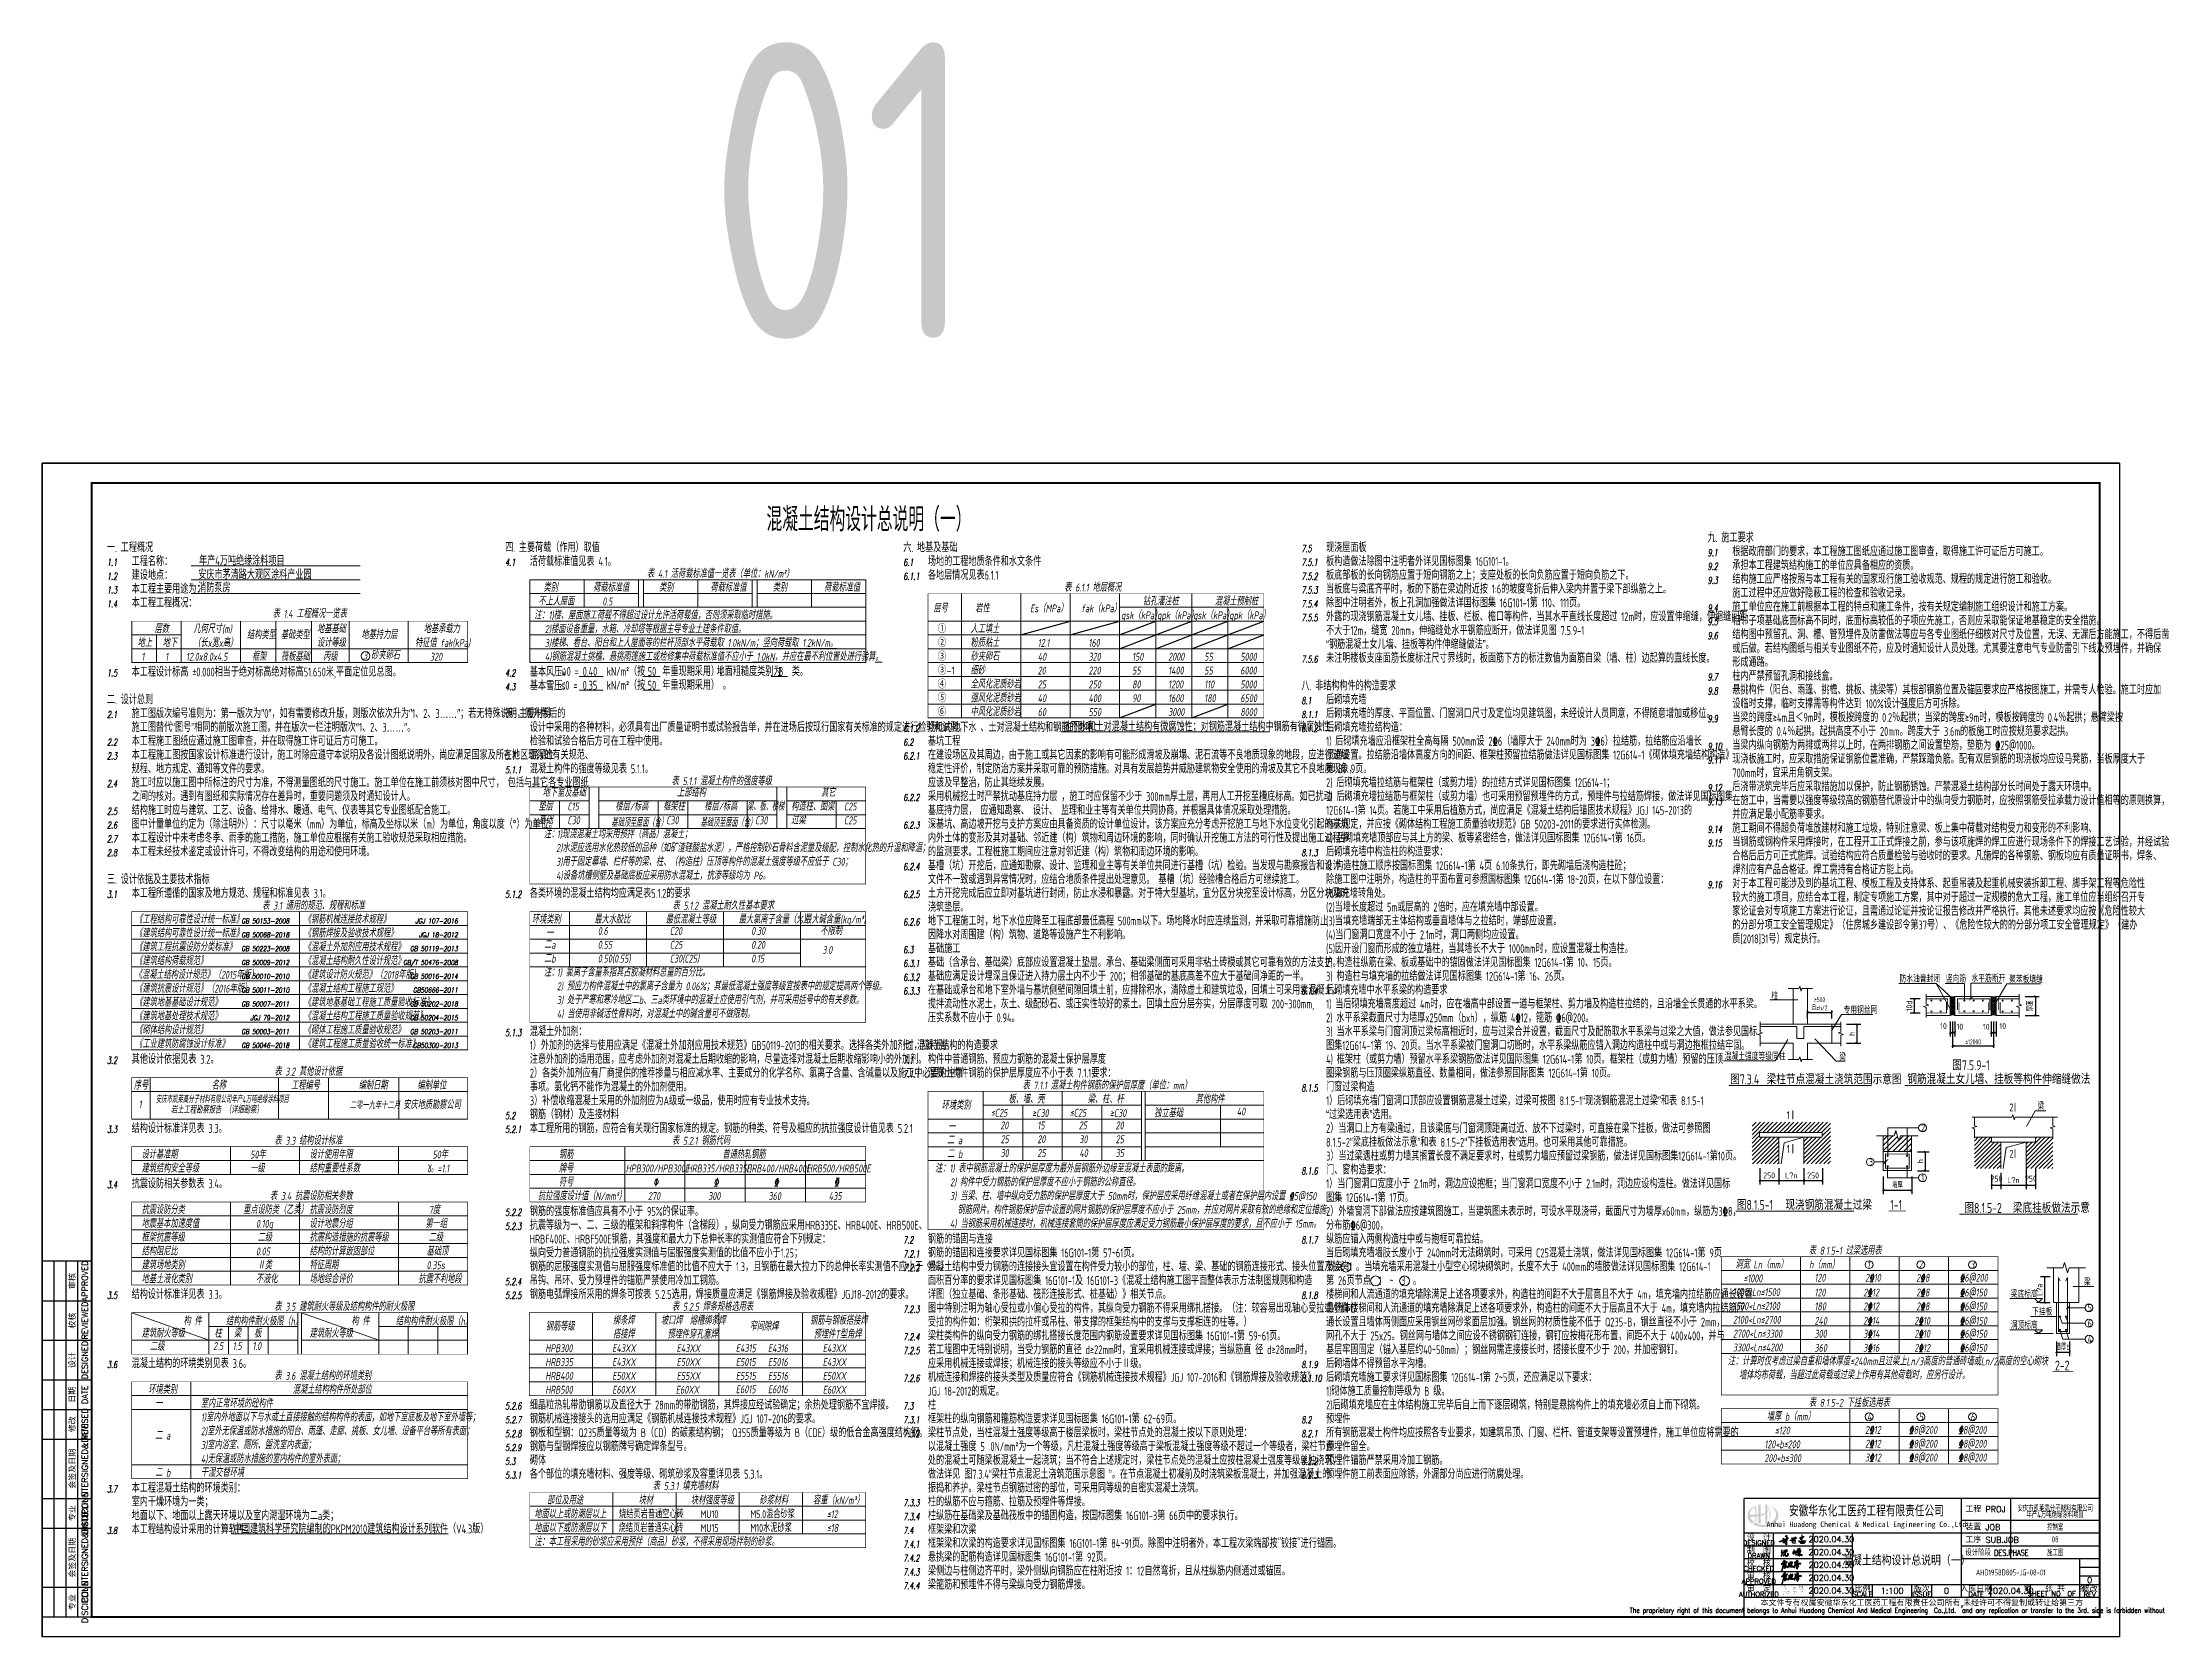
# Model space of a CAD drawing. Header units: millimetres. Extents: x 893615 to 897539, y 39650 to 40458.
# Drawn here: x 893615 to 894686, y 39650 to 40457 of the extents above; entities that cross this region are included whole.
import ezdxf
from ezdxf.enums import TextEntityAlignment as Align

# ---------------------------------------------------------------- set-up
doc = ezdxf.new("R2010")
doc.units = ezdxf.units.MM
doc.header["$LTSCALE"] = 1000
doc.header["$MEASUREMENT"] = 0
for name, color, linetype in [('100', 253, 'Continuous'), ('AXIS', 3, 'Continuous'), ('HATCH', 8, 'Continuous'), ('PUB_TEXT', 7, 'Continuous'), ('标注', 4, 'Continuous'), ('梁集中标注', 2, 'Continuous')]:
    doc.layers.add(name, color=color, linetype=linetype)
for name, color, linetype, lineweight in [('SM-0-文字', 4, 'Continuous', 15), ('SM-0-标注', 3, 'Continuous', 15), ('SM-0-轮廓', 111, 'Continuous', 20), ('SM-0-钢筋', 1, 'Continuous', 35), ('SM-6大样-填充', 8, 'Continuous', 15), ('SM001', 7, 'Continuous', 15), ('SM002', 4, 'Continuous', 15)]:
    doc.layers.add(name, color=color, linetype=linetype, lineweight=lineweight)
doc.styles.add('ECEC_TK', font='txt_l.shx', dxfattribs={"bigfont": 'hztxt_l.shx'})
doc.styles.add('ECEC_TQ', font='txt_l.shx', dxfattribs={"bigfont": 'hztxt_l.shx'})
doc.styles.add('ECEC_TQ_S', font='')
doc.styles.add('GBHZ', font='gbenor.shx', dxfattribs={"width": 0.9, "bigfont": 'gbcbig.shx'})
doc.styles.add('SM001', font='tssdeng.shx', dxfattribs={"width": 0.7, "bigfont": 'tssdchn.shx'})
doc.styles.add('SM002', font='romand.shx')
doc.styles.get("Standard").update_dxf_attribs({"font": 'gbenor.shx', "bigfont": 'gbcbig.shx'})
doc.styles.add('TS', font='tssdeng.shx', dxfattribs={"width": 0.8, "height": 2.5, "bigfont": 'tssdchn.shx'})
doc.styles.add('TSSD_REIN', font='tssdeng.shx', dxfattribs={"width": 0.7, "bigfont": 'tssdchn.shx'})
doc.styles.get('ECEC_TQ_S').set_extended_font_data('SimSun')
doc.dimstyles.new('TSSD_100_1', dxfattribs={"dimtxt": 2.5, "dimasz": 0.01, "dimexe": 1, "dimexo": 3, "dimgap": 0.8, "dimtad": 1, "dimdec": 0, "dimlfac": 100, "dimzin": 0, "dimdsep": 46, "dimtxsty": 'TS', "dimblk": 'PKM_BLK', "dimcen": 0, "dimdle": 100, "dimclrt": 7, "dimadec": 0, "dimazin": 0, "dimtfac": 1, "dimtdec": 0, "dimtix": 1, "dimtmove": 2, "dimatfit": 3, "dimfxl": 0, "dimtolj": 1, "dimtzin": 0, "dimarcsym": 0})
doc.dimstyles.new('Y', dxfattribs={"dimtxt": 3, "dimasz": 0.01, "dimexe": 2, "dimexo": 3, "dimgap": 1, "dimtad": 1, "dimdec": 0, "dimlfac": 100, "dimzin": 0, "dimdsep": 46, "dimtxsty": 'GBHZ', "dimblk1": 'DX', "dimblk2": 'DX', "dimsah": 1, "dimcen": 0.09, "dimdle": 1, "dimclrt": 4, "dimadec": 0, "dimazin": 0, "dimtfac": 1, "dimtdec": 0, "dimtix": 1, "dimtmove": 2, "dimatfit": 3, "dimldrblk": 'DX', "dimfxl": 0, "dimtolj": 1, "dimtzin": 0, "dimarcsym": 0})
pattern_1 = [(45, (888890.5173, 41549.1228), (-1.06066017, 1.06066017), [])]
pattern_2 = [(45, (909340.0319, 40230.9251), (-0.538815367, 0.538815367), []), (135, (909340.0319, 40230.9251), (-0.538815367, -0.538815367), [])]

msp = doc.modelspace()

# ---------------------------------------------------------------- texts
at = {"style": 'ECEC_TK'}
for s, p in [('APPROVED', (893636.387, 39830.145)), ('审核', (893629.887, 39830.145)), ('REVIEWED', (893636.387, 39810.145)), ('校核', (893629.887, 39810.145)), ('DESIGNED', (893636.387, 39790.145)), ('设计', (893629.887, 39790.145)), ('日期', (893629.887, 39772.645)), ('DATE', (893636.387, 39772.645)), ('REVISED', (893636.387, 39757.645)), ('修改', (893629.887, 39757.645)), ('COUNTERSIGNED&DATE', (893636.387, 39735.145)), ('会签及日期', (893629.887, 39735.145)), ('DISCIPLINE', (893636.387, 39712.645)), ('专业', (893629.887, 39712.645)), ('COUNTERSIGNED&DATE', (893636.387, 39690.145)), ('会签及日期', (893629.887, 39690.145)), ('DISCIPLINE', (893636.387, 39667.645)), ('专业', (893629.887, 39667.645))]:
    msp.add_text(s, height=3, rotation=90, dxfattribs=at).set_placement(p, align=Align.MIDDLE)
for s, height, style, width, p in [('安徽华东化工医药工程有限责任公司', 5, 'ECEC_TQ_S', 0.7, (894538.086, 39714.145)), ('Anhui Huadong Chemical & Medical Engineering Co.,Ltd', 2.8, 'ECEC_TQ_S', 0.85, (894538.086, 39706.645)), ('The proprietary right of this document belongs to Anhui Huadong Chemical And Medical Engineering  Co.,Ltd.  and any replication or transfer to the 3rd. side is forbidden without its permission. ', 2.5, 'ECEC_TQ', 0.72, (894566.137, 39663.145))]:
    msp.add_text(s, height=height, dxfattribs=dict(style=style, width=width)).set_placement(p, align=Align.MIDDLE)
at = {"style": 'ECEC_TQ'}
for s, p in [('工程 PROJ', (894588.137, 39713.145)), ('装置 JOB', (894588.137, 39704.145)), ('工序 SUB.JOB', (894588.137, 39697.645))]:
    msp.add_text(s, height=3, dxfattribs=at).set_placement(p)
for s, height, p in [('设  计', 3, (894483.637, 39700.645)), ('DESIGNED', 2.5, (894483.637, 39697.645)), ('DRAWN', 2.5, (894483.637, 39691.145)), ('校  核', 3, (894483.637, 39687.645)), ('制  图', 3, (894483.637, 39694.145)), ('APPROVED', 2.5, (894483.637, 39678.145)), ('CHECKED', 2.5, (894483.637, 39684.645)), ('审  核', 3, (894483.637, 39681.145)), ('AUTHORIZED', 2.5, (894483.637, 39671.645)), ('审  定', 3, (894483.637, 39674.645)), ('本文件专有权属安徽华东化工医药工程有限责任公司所有,未经许可不得复制或转让给第三方', 3, (894566.137, 39667.145)), ('SCALE', 2.5, (894536.137, 39671.645)), ('比例', 3, (894536.137, 39674.645)), ('ISSUE', 2.5, (894566.137, 39671.645)), ('版次', 3, (894566.137, 39674.645)), ('入库日期', 3, (894593.637, 39674.645)), ('DATE', 2.5, (894593.637, 39671.645)), ('第   张 共   张', 3, (894633.637, 39674.895)), ('SHEET NO  OF  ', 2.5, (894633.637, 39671.895)), ('修改', 3, (894651.137, 39674.645)), ('REV', 2.5, (894651.137, 39671.645))]:
    msp.add_text(s, height=height, dxfattribs=at).set_placement(p, align=Align.MIDDLE)
at = {"style": 'ECEC_TQ', "width": 0.8}
msp.add_text('设计阶段 DES.PHASE', height=3, dxfattribs=at).set_placement((894588.137, 39691.145))
at = {"style": 'ECEC_TQ'}
for tag, text, p in [('2020.04.30', ' ', (894520.381, 39699.473)), ('2020.04.30', ' ', (894520.381, 39692.973)), ('2020.04.30', ' ', (894520.381, 39686.473)), ('2020.04.30', ' ', (894520.381, 39679.973)), ('0', '0', (894651.137, 39678.812)), ('2020.04.30', ' ', (894520.381, 39673.473)), ('1:100', '1:100', (894551.137, 39673.395)), ('0', '0', (894578.637, 39673.395)), ('2020.04.30', ' ', (894611.137, 39673.395))]:
    msp.add_attdef(tag, text=text, height=3, dxfattribs=at).set_placement(p, align=Align.MIDDLE)
at = {"layer": 'AXIS', "style": 'TSSD_REIN', "width": 0.7}
for s, p in [('安庆市凯莱高分子材料有限公司', (894633.637, 39715.421)), ('年产4万吨绝缘涂料项目', (894633.637, 39712.19)), ('控制室', (894633.637, 39705.895)), ('08', (894633.637, 39699.395)), ('施工图', (894633.637, 39692.895)), ('AHD1958D805-JG-08-01', (894611.145, 39682.662))]:
    msp.add_text(s, height=3, dxfattribs=at).set_placement(p, align=Align.MIDDLE)
at = {"layer": 'PUB_TEXT', "style": 'TS', "width": 0.8}
msp.add_text('混凝土结构设计总说明（一）', height=5, dxfattribs=at).set_placement((894558.303, 39689.06), align=Align.MIDDLE)
at = {"layer": 'SM-0-文字', "style": 'SM001', "width": 0.75}
for s, height, p in [('防水油膏封闭', 3.5, (894554.866, 39981.306)), ('竖向筋', 3.5, (894578.314, 39981.306)), ('水平筋断开', 3.5, (894591.298, 39981.497)), ('聚苯板填缝', 3.5, (894610.313, 39981.023)), ('柱', 3.5, (894489.963, 39972.566)), ('专用钢丝网', 3.5, (894526.544, 39965.48)), ('混凝土强度等级同柱', 3.5, (894466.4, 39942.058)), ('梁', 3.5, (894524.31, 39941.589)), ('1', 4, (894497.788, 39912.092)), ('2', 4, (894610.445, 39916.051)), ('梁', 3.5, (894624.684, 39916.796)), ('2', 3.5, (894565.753, 39905.928)), ('1', 4, (894497.788, 39894.986)), ('3', 3.5, (894539.318, 39888.648)), ('2', 4, (894610.445, 39892.558)), ('1', 3.5, (894565.753, 39880.704)), ('梁', 3.5, (894648.202, 39827.85)), ('梁底标高', 3.5, (894611.14, 39821.682)), ('5', 3.5, (894649.995, 39814.836)), ('洞顶标高', 3.5, (894611.14, 39805.962)), ('下挂板', 3.5, (894621.928, 39812.776)), ('6', 3.5, (894649.995, 39807.029)), ('4', 3.5, (894650.039, 39798.995))]:
    msp.add_text(s, height=height, dxfattribs=at).set_placement(p)
at = {"layer": 'SM-0-文字', "ltscale": 99, "style": 'SM001', "width": 0.75}
for s, p in [('图7.3.4', (894469.139, 39929.739)), ('梁柱节点混凝土浇筑范围示意图', (894487.614, 39929.739)), ('钢筋混凝土女儿墙、挂板等构件伸缩缝做法', (894558.811, 39929.839)), ('图7.5.9-1', (894581.579, 39936.907)), ('图8.1.5-1', (894472.532, 39866.206)), ('现浇钢筋混凝土过梁', (894497.069, 39866.206)), ('1-1', (894550.151, 39866.206)), ('梁底挂板做法示意', (894612.211, 39864.645)), ('图8.1.5-2', (894587.675, 39864.645)), ('2-2', (894633.527, 39784.901))]:
    msp.add_text(s, height=5, dxfattribs=at).set_placement(p)
at = {"layer": 'SM001', "color": 2, "style": 'SM001', "width": 0.7}
for s, height, p in [('混凝土结构设计总说明（一）', 12, (893981.398, 40209.645)), ('年产4万吨绝缘涂料项目', 4.5, (893694.243, 40192.445)), ('消防泵房', 4.5, (893693.781, 40178.732)), ('安庆市茅清路大观区涂料产业园', 4.5, (893693.842, 40185.445)), ('w%%1420%%143 =', 4.5, (893877.515, 40136.445)), ('0.40', 4.5, (893888.365, 40136.445)), ('50', 4.5, (893921.266, 40136.445)), ('B', 4.5, (893987.364, 40136.445)), ('s%%1420%%143 =', 4.5, (893877.515, 40129.445)), ('0.35', 4.5, (893888.365, 40129.445)), ('50', 4.5, (893921.266, 40129.445)), ('烧结页岩普通空心砖', 4, (893906.795, 39710.145)), ('MU10', 4, (893948.055, 39710.145)), ('M5.0混合砂浆', 4, (893973.257, 39710.145)), ('烧结页岩普通实心砖', 4, (893906.558, 39703.145)), ('MU15', 4, (893948.055, 39703.145)), ('M10水泥砂浆', 4, (893973.257, 39703.145))]:
    msp.add_text(s, height=height, dxfattribs=at).set_placement(p)
at = {"layer": 'SM001', "style": 'SM001', "width": 0.7}
for s, p in [('一. 工程概况', (893647.637, 40199.145)), ('四. 主要荷载（作用）取值', (893849.137, 40199.145)), ('六. 地基及基础', (894050.637, 40199.145)), ('现浇屋面板', (894264.637, 40199.145)), ('九. 施工要求', (894457.748, 40204.117)), ('根据政府部门的要求，本工程施工图纸应通过施工图审查，取得施工许可证后方可施工。', (894470.248, 40197.117)), ('工程名称：', (893660.137, 40192.145)), ('活荷载标准值见表 4.1。', (893861.637, 40192.145)), ('场地的工程地质条件和水文条件', (894063.137, 40192.145)), ('板构造做法除图中注明者外详见国标图集 16G101-1。', (894264.637, 40192.145)), ('承担本工程建筑结构施工的单位应具备相应的资质。', (894470.248, 40190.117)), ('建设地点：', (893660.137, 40185.145)), ('本工程主要用途为：', (893660.137, 40178.145)), ('各地层情况见表6.1.1', (894063.137, 40185.145)), ('板底部板的长向钢筋应置于短向钢筋之上；支座处板的长向负筋应置于短向负筋之下。', (894264.637, 40185.145)), ('当板底与粱底齐平时，板的下筋在梁边附近按 1:6的坡度弯折后伸入梁内并置于梁下部纵筋之上。', (894264.637, 40178.145)), ('结构施工应严格按照与本工程有关的国家现行施工验收规范、规程的规定进行施工和验收。', (894470.248, 40183.117)), ('施工过程中还应做好隐蔽工程的检查和验收记录。', (894470.248, 40176.117)), ('本工程工程概况：', (893660.137, 40171.145)), ('除图中注明者外，板上孔洞加强做法详国标图集 16G101-1第 110、111页。', (894264.637, 40171.145)), ('施工单位应在施工前根据本工程的特点和施工条件，按有关规定编制施工组织设计和施工方案。', (894470.25, 40169.088)), ('外露的现浇钢筋混凝土女儿墙、挂板、栏板、檐口等构件，当其水平直线长度超过 12m时，应设置伸缩缝，伸缩缝间距', (894264.637, 40164.145)), ('不大于12m，缝宽 20mm，伸缩缝处水平钢筋应断开，做法详见图 7.5.9-1', (894264.637, 40157.145)), ('相邻子项基础底面标高不同时，底面标高较低的子项应先施工，否则应采取能保证地基稳定的安全措施。', (894470.25, 40162.088)), ('结构图中预留孔、洞、槽、管预埋件及防雷做法等应与各专业图纸仔细核对尺寸及位置，无误、无漏后方能施工，不得后凿', (894470.25, 40155.088)), ('“钢筋混凝土女儿墙、挂板等构件伸缩缝做法”。', (894264.637, 40150.145)), ('或后做。若结构图纸与相关专业图纸不符，应及时通知设计人员处理。尤其要注意电气专业防雷引下线及预埋件，并确保', (894470.25, 40148.088)), ('本工程设计标高 %%P0.000相当于绝对标高绝对标高51.650米,平面定位见总图。', (893660.137, 40136.145)), ('基本风压：', (893861.637, 40136.145)), ('kN/m%%1402%%141（按', (893900.489, 40136.445)), ('年重现期采用），', (893928.724, 40136.445)), ('地面粗糙度类别为', (893956.198, 40136.445)), ('类。', (893994.22, 40136.445)), ('未注明楼板支座面筋长度标注尺寸界线时，板面筋下方的标注数值为面筋自梁（墙、柱）边起算的直线长度。', (894264.637, 40143.145)), ('柱内严禁预留孔洞和接线盒。', (894470.25, 40134.088)), ('形成通路。', (894470.25, 40141.088)), ('基本雪压：', (893861.637, 40129.145)), ('kN/m%%1402%%141（按', (893900.489, 40129.445)), ('年重现期采用） 。', (893928.724, 40129.445)), ('八. 非结构构件的构造要求', (894252.137, 40129.145)), ('悬挑构件（阳台、雨篷、挑檐、挑板、挑梁等）其根部钢筋位置及锚固要求应严格按图施工，并需专人检验。施工时应加', (894470.25, 40127.088)), ('二. 设计总则', (893647.637, 40122.145)), ('施工图版次编号准则为：第一版次为″0″，如有需要修改升版，则版次依次升为″1、2、3……″；若无特殊说明，则升版后的', (893660.137, 40115.145)), ('五. 主要材料', (893849.137, 40115.145)), ('后砌填充墙', (894264.637, 40122.145)), ('后砌填充墙的厚度、平面位置、门窗洞口尺寸及定位均见建筑图，未经设计人员同意，不得随意增加或移位。', (894264.637, 40115.145)), ('设临时支撑，临时支撑需等构件达到 100%%%设计强度后方可拆除。', (894470.25, 40120.088)), ('当梁的跨度≥4m且＜9m时，模板按跨度的 0.2％起拱；当梁的跨度≥9m时，模板按跨度的 0.4％起拱；悬臂梁按', (894470.25, 40113.088)), ('施工图替代“图号”相同的前版次施工图，并在版次一栏注明版次″1、2、3……″。 ', (893660.137, 40108.145)), ('本工程施工图纸应通过施工图审查，并在取得施工许可证后方可施工。', (893660.137, 40101.145)), ('检验和试验合格后方可在工程中使用。', (893861.637, 40101.145)), ('设计中采用的各种材料，必须具有出厂质量证明书或试验报告单，并在进场后按现行国家有关标准的规定进行检验和试验，', (893861.637, 40108.145)), ('场地内地下水 、土对混凝土结构和钢筋的影响：', (894063.137, 40108.145)), ('基坑工程', (894063.137, 40101.145)), ('地下水和土对混凝土结构有微腐蚀性；对钢筋混凝土结构中钢筋有微腐蚀性', (894131.547, 40108.445)), ('后砌填充墙拉结构造：', (894264.637, 40108.145)), ('1) 后砌填充墙应沿框架柱全高每隔 500mm设 2%%1326（墙厚大于 240mm时为 3%%1326）拉结筋，拉结筋应沿墙长', (894264.637, 40101.145)), ('悬臂长度的 0.4％起拱。起拱高度不小于 20mm。跨度大于 3.6m的板施工时应按规范要求起拱。', (894470.25, 40106.088)), ('本工程施工图按国家设计标准进行设计，施工时除应遵守本说明及各设计图纸说明外，尚应满足国家及所在地区现行的有关规范、', (893660.137, 40094.145)), ('混凝土', (893861.637, 40094.145)), ('在建设场区及其周边，由于施工或其它因素的影响有可能形成滑坡及崩塌、泥石流等不良地质现象的地段，应进行边坡', (894063.137, 40094.145)), ('贯通设置。拉结筋沿墙体高度方向的间距、框架柱预留拉结筋做法详见国标图集 12G614-1《砌体填充墙结构构造》', (894264.637, 40094.145)), ('现浇板施工时，应采取措施保证钢筋位置准确，严禁踩踏负筋。配有双层钢筋的现浇板均应设马凳筋，当板厚度大于', (894470.25, 40092.088)), ('当梁内纵向钢筋为两排或两排以上时，在两排钢筋之间设置垫筋，垫筋为 %%13225@1000。', (894470.25, 40099.088)), ('施工时应以施工图中所标注的尺寸为准，不得测量图纸的尺寸施工。施工单位在施工前须核对图中尺寸， 包括与其它各专业图纸', (893660.137, 40080.145)), ('规程、地方规定、通知等文件的要求。', (893660.137, 40087.145)), ('混凝土构件的强度等级见表 5.1.1。', (893861.637, 40087.145)), ('稳定性评价，制定防治方案并采取可靠的预防措施。对具有发展趋势并威胁建筑物安全使用的滑坡及其它不良地质现象，', (894063.137, 40087.145)), ('应该及早整治，防止其继续发展。', (894063.137, 40080.145)), ('第 8、9页。', (894264.637, 40087.145)), ('2) 后砌填充墙拉结筋与框架柱（或剪力墙）的拉结方式详见国标图集 12G614-1；', (894264.637, 40080.145)), ('700mm时，宜采用角钢支架。', (894470.25, 40085.088)), ('之间的核对。遇到有图纸和实际情况存在差异时，重要问题须及时通知设计人。', (893660.137, 40073.145)), ('采用机械挖土时严禁扰动基底持力层 ，施工时应保留不少于 300mm厚土层，再用人工开挖至槽底标高。如已扰动', (894063.137, 40073.145)), ('3) 后砌填充墙拉结筋与框架柱（或剪力墙）也可采用预留预埋件的方式，预埋件与拉结筋焊接，做法详见国标图集 ', (894264.637, 40073.145)), ('后浇带浇筑完毕后应采取措施加以保护，防止钢筋锈蚀。严禁混凝土结构部分长时间处于露天环境中。', (894470.25, 40078.088)), ('在施工中，当需要以强度等级较高的钢筋替代原设计中的纵向受力钢筋时，应按照钢筋受拉承载力设计值相等的原则换算，', (894470.25, 40071.088)), ('结构施工时应与建筑、工艺、设备、给排水、暖通、电气、仪表等其它专业图纸配合施工。', (893660.137, 40066.145)), ('图中计量单位约定为（除注明外）：尺寸以毫米（mm）为单位，标高及坐标以米（m）为单位，角度以度（%%D）为单位。', (893660.137, 40059.145)), ('基底持力层， 应通知勘察、 设计、 监理和业主等有关单位共同协商，并根据具体情况采取处理措施。', (894063.137, 40066.145)), ('深基坑、高边坡开挖与支护方案应由具备资质的设计单位设计。该方案应充分考虑开挖施工与地下水位变化引起的基坑', (894063.137, 40059.145)), ('12G614-1第 14页。若施工中采用后植筋方式，尚应满足《混凝土结构后锚固技术规程》JGJ 145-2013的', (894264.637, 40066.145)), ('有关规定，并应按《砌体结构工程施工质量验收规范》GB 50203-2011的要求进行实体检测。', (894264.637, 40059.145)), ('并应满足最小配筋率要求。', (894470.25, 40064.088)), ('本工程设计中未考虑冬季、雨季的施工措施，施工单位应根据有关施工验收规范采取相应措施。', (893660.137, 40052.145)), ('内外土体的变形及其对基础、邻近建（构）筑物和周边环境的影响，同时确认开挖施工方法的可行性及提出施工过程中', (894063.137, 40052.145)), ('4) 后砌填充墙顶部应与其上方的梁、板等紧密结合，做法详见国标图集 12G614-1第 16页。', (894264.637, 40052.145)), ('施工期间不得超负荷堆放建材和施工垃圾，特别注意梁、板上集中荷载对结构受力和变形的不利影响、', (894470.25, 40057.088)), ('当钢筋或钢构件采用焊接时，在工程开工正式焊接之前，参与该项施焊的焊工应进行现场条件下的焊接工艺试验，并经试验', (894470.25, 40050.088)), ('本工程未经技术鉴定或设计许可，不得改变结构的用途和使用环境。', (893660.137, 40045.145)), ('基槽（坑）开挖后，应通知勘察、设计、监理和业主等有关单位共同进行基槽（坑）检验。当发现与勘察报告和设计', (894063.137, 40038.145)), ('的监测要求。工程桩施工期间应注意对邻近建（构）筑物和周边环境的影响。', (894063.137, 40045.145)), ('后砌填充墙中构造柱的构造要求：', (894264.637, 40045.145)), ('1) 构造柱施工顺序按国标图集 12G614-1第 4页 6.10条执行，即先砌墙后浇构造柱砼；', (894264.637, 40038.145)), ('合格后后方可正式施焊。试验结构应符合质量检验与验收时的要求。凡施焊的各种钢筋、钢板均应有质量证明书，焊条、', (894470.25, 40043.088)), ('三. 设计依据及主要技术指标', (893647.637, 40031.145)), ('文件不一致或遇到异常情况时，应结合地质条件提出处理意见。 基槽（坑）经验槽合格后方可继续施工。', (894063.137, 40031.145)), ('除施工图中注明外，构造柱的平面布置可参照国标图集 12G614-1第 18~20页，在以下部位设置：', (894264.637, 40031.145)), ('焊剂应有产品合格证。焊工需持有合格证方能上岗。', (894470.25, 40036.088)), ('对于本工程可能涉及到的基坑工程、模板工程及支持体系、起重吊装及起重机械安装拆卸工程、脚手架工程等危险性', (894470.25, 40029.088)), ('本工程所遵循的国家及地方规范、规程和标准见表 3.1。', (893660.137, 40024.145)), ('各类环境的混凝土结构均应满足表5.1.2的要求', (893861.637, 40024.145)), ('浇筑垫层。', (894063.137, 40017.145)), ('土方开挖完成后应立即对基坑进行封闭，防止水浸和暴露。对于特大型基坑，宜分区分块挖至设计标高，分区分块及时', (894063.137, 40024.145)), ('(1)填充墙转角处。', (894264.637, 40024.145)), ('(2)当墙长度超过 5m或层高的 2倍时，应在填充墙中部设置。', (894264.637, 40017.145)), ('较大的施工项目，应结合本工程，制定专项施工方案，其中对于超过一定规模的危大工程，施工单位应当组织召开专', (894470.25, 40022.088)), ('家论证会对专项施工方案进行论证，且需通过论证并按论证报告修改并严格执行。其他未述要求均应按《危险性较大', (894470.25, 40015.088)), ('地下工程施工时，地下水位应降至工程底部最低高程 500mm以下。场地降水时应连续监测，并采取可靠措施防止', (894063.137, 40010.145)), ('(3)当填充墙端部无主体结构或垂直墙体与之拉结时，端部应设置。', (894264.637, 40010.145)), ('的分部分项工安全管理规定》（住房城乡建设部令第37号）、《危险性较大的的分部分项工安全管理规定》（建办', (894470.25, 40008.088)), ('基础施工', (894063.137, 39996.145)), ('因降水对周围建（构）筑物、道路等设施产生不利影响。', (894063.137, 40003.145)), ('(4)当门窗洞口宽度不小于 2.1m时，洞口两侧均应设置。', (894264.637, 40003.145)), ('(5)因开设门窗而形成的独立墙柱，当其墙长不大于 1000mm时，应设置混凝土构造柱。', (894264.637, 39996.145)), ('质[2018]31号）规定执行。', (894470.25, 40001.088)), ('基础（含承台、基础梁）底部应设置混凝土垫层。承台、基础梁侧面可采用非粘土砖模或其它可靠有效的方法支护。', (894063.137, 39989.145)), ('2) 构造柱纵筋在梁、板或基础中的锚固做法详见国标图集 12G614-1第 10、15页。', (894264.637, 39989.145)), ('基础应满足设计埋深且保证进入持力层土内不少于 200；相邻基础的基底高差不应大于基础间净距的一半。', (894063.137, 39982.145)), ('在基础或承台和地下室外墙与基坑侧壁间隙回填土前，应排除积水，清除虚土和建筑垃圾，回填土可采用素混凝土、', (894063.137, 39975.145)), ('后砌填充墙中水平系梁的构造要求', (894264.637, 39975.145)), ('3) 构造柱与填充墙的拉结做法详见国标图集 12G614-1第 16、26页。', (894264.637, 39982.145)), ('搅拌流动性水泥土，灰土、级配砂石、或压实性较好的素土。回填土应分层夯实，分层厚度可取 200~300mm,', (894063.137, 39968.145)), ('1) 当后砌填充墙高度超过 4m时，应在墙高中部设置一道与框架柱、剪力墙及构造柱拉结的，且沿墙全长贯通的水平系梁。', (894264.637, 39968.145)), ('混凝土外加剂：', (893861.637, 39954.145)), ('压实系数不应小于 0.94。', (894063.137, 39961.145)), ('2) 水平系梁截面尺寸为墙厚x250mm（bxh），纵筋 4%%13212，箍筋 %%1326@200。', (894264.637, 39961.145)), ('3) 当水平系梁与门窗洞顶过梁标高相近时，应与过梁合并设置，截面尺寸及配筋取水平系梁与过梁之大值，做法参见国标', (894264.637, 39954.145)), ('1）外加剂的选择与使用应满足《混凝土外加剂应用技术规范》GB50119-2013的相关要求。选择各类外加剂时，应特别', (893861.637, 39947.145)), ('注意外加剂的适用范围，应考虑外加剂对混凝土后期收缩的影响，尽量选择对混凝土后期收缩影响小的外加剂。', (893861.637, 39940.145)), ('七. 混凝土结构的构造要求', (894050.637, 39947.145)), ('构件中普通钢筋、预应力钢筋的混凝土保护层厚度', (894063.137, 39940.145)), ('4) 框架柱（或剪力墙）预留水平系梁钢筋做法详见国际图集 12G614-1第 10页。框架柱（或剪力墙）预留的压顶', (894264.637, 39940.145)), ('图集12G614-1第 19、20页。当水平系梁被门窗洞口切断时，水平系梁纵筋应锚入洞边构造柱中或与洞边抱框拉结牢固。', (894264.637, 39947.145)), ('其他设计依据见表 3.2。', (893660.137, 39940.145)), ('2）各类外加剂应有厂商提供的推荐掺量与相应减水率、主要成分的化学名称、氯离子含量、含碱量以及施工中必要的注意', (893861.637, 39933.145)), ('混凝土构件钢筋的保护层厚度应不小于表 7.1.1要求：', (894063.137, 39933.145)), ('圈梁钢筋与压顶圈梁纵筋直径、数量相同，做法参照国际图集 12G614-1第 10页。', (894264.637, 39933.145)), ('事项。氯化钙不能作为混凝土的外加剂使用。', (893861.637, 39926.145)), ('3）补偿收缩混凝土采用的外加剂应为A级或一级品，使用时应有专业技术支持。', (893861.637, 39919.145)), ('1）后砌填充墙门窗洞口顶部应设置钢筋混凝土过梁，过梁可按图 8.1.5-1“现浇钢筋混泥土过梁”和表 8.1.5-1', (894264.637, 39919.145)), ('门窗过梁构造', (894264.637, 39926.145)), ('钢筋（钢材）及连接材料', (893861.637, 39912.145)), ('“过梁选用表”选用。', (894264.637, 39912.145)), ('结构设计标准详见表 3.3。', (893660.137, 39905.145)), ('本工程所用的钢筋，应符合有关现行国家标准的规定。钢筋的种类、符号及相应的抗拉强度设计值见表 5.2.1', (893861.637, 39905.145)), ('2）当洞口上方有梁通过，且该梁底与门窗洞顶距离过近、放不下过梁时，可直接在梁下挂板，做法可参照图', (894264.637, 39905.145)), ('8.1.5-2“梁底挂板做法示意”和表 8.1.5-2“下挂板选用表”选用。也可采用其他可靠措施。', (894264.637, 39898.145)), ('3）当过梁遇柱或剪力墙其搁置长度不满足要求时，柱或剪力墙应预留过梁钢筋，做法详见国标图集12G614-1第10页。', (894264.637, 39891.145)), ('抗震设防相关参数表 3.4。', (893660.137, 39877.145)), ('1）当门窗洞口宽度小于 2.1m时，洞边应设抱框；当门窗洞口宽度不小于 2.1m时，洞边应设构造柱。做法详见国标', (894264.637, 39877.145)), ('门、窗构造要求：', (894264.637, 39884.145)), ('图集 12G614-1第 17页。', (894264.637, 39870.145)), ('抗震等级为一、二、三级的框架和斜撑构件（含梯段），纵向受力钢筋应采用HRB335E、HRB400E、HRB500E、', (893861.637, 39856.145)), ('钢筋的强度标准值应具有不小于 95%%%的保证率。', (893861.637, 39863.145)), ('分布筋%%1326@300，', (894264.637, 39856.145)), ('2）外墙窗洞下部做法应按建筑图施工，当建筑图未表示时，可设水平现浇带，截面尺寸为墙厚x60mm，纵筋为3%%1328，', (894264.637, 39863.145)), ('HRBF400E、HRBF500E钢筋，其强度和最大力下总伸长率的实测值应符合下列规定：', (893861.637, 39849.145)), ('钢筋的锚固与连接', (894063.137, 39849.145)), ('纵筋应锚入两侧构造柱中或与抱框可靠拉结。', (894264.637, 39849.145)), ('钢筋的屈服强度实测值与屈服强度标准值的比值不应大于 1.3，且钢筋在最大拉力下的总伸长率实测值不应小于 9％。', (893861.637, 39835.145)), ('纵向受力普通钢筋的抗拉强度实测值与屈服强度实测值的比值不应小于1.25；', (893861.637, 39842.145)), ('钢筋的锚固和连接要求详见国标图集 16G101-1第 57~61页。', (894063.137, 39842.145)), ('混凝土结构中受力钢筋的连接接头宜设置在构件受力较小的部位，柱、墙、梁、基础的钢筋连接形式、接头位置及接头', (894063.137, 39835.145)), ('节点 11 。当填充墙采用混凝土小型空心砌块砌筑时，长度不大于 400mm的墙肢做法详见国标图集 12G614-1', (894264.637, 39835.145)), ('当后砌填充墙墙肢长度小于 240mm时无法砌筑时，可采用 C25混凝土浇筑，做法详见国标图集 12G614-1第 9页', (894264.637, 39842.145)), ('吊钩、吊环、受力预埋件的锚筋严禁使用冷加工钢筋。', (893861.637, 39828.145)), ('面积百分率的要求详见国标图集 16G101-1及 16G101-3《混凝土结构施工图平面整体表示方法制图规则和构造', (894063.137, 39828.145)), ('第 26页节点  1  ~  3  。', (894264.637, 39828.145)), ('结构设计标准详见表 3.3。', (893660.137, 39821.145)), ('钢筋电弧焊接所采用的焊条可按表 5.2.5选用，焊接质量应满足《钢筋焊接及验收规程》JGJ18-2012的要求。', (893861.637, 39821.145)), ('详图（独立基础、条形基础、筏形连接形式、桩基础）》相关节点。', (894063.137, 39821.145)), ('图中特别注明为轴心受拉或小偏心受拉的构件，其纵向受力钢筋不得采用绑扎搭接。（注：较容易出现轴心受拉或小偏心', (894063.137, 39814.145)), ('楼梯间和人流通道的填充墙除满足上述各项要求外，构造柱的间距不大于层高且不大于 4m，填充墙内拉结筋应通长设置', (894264.637, 39821.145)), ('且墙体楼梯间和人流通道的填充墙除满足上述各项要求外，构造柱的间距不大于层高且不大于 4m，填充墙内拉结筋应', (894264.637, 39814.145)), ('受拉的构件如：桁架和拱的拉杆或吊柱、带支撑的框架结构中的支撑与支撑相连的柱等。）', (894063.137, 39807.145)), ('通长设置且墙体两侧面应采用钢丝网砂浆面层加强。钢丝网的材质性能不低于 Q235-B，钢丝直径不小于 2mm，', (894264.637, 39807.145)), ('若工程图中无特别说明，当受力钢筋的直径 d≥22mm时，宜采用机械连接或焊接；当纵筋直 径 d≥28mm时，', (894063.137, 39793.145)), ('梁柱类构件的纵向受力钢筋的绑扎搭接长度范围内钢筋设置要求详见国标图集 16G101-1第 59~61页。', (894063.137, 39800.145)), ('基层牢固固定（锚入基层约40~50mm）；钢丝网需连接接长时，搭接长度不少于 200，并加密钢钉。', (894264.637, 39793.145)), ('网孔不大于 25x25。钢丝网与墙体之间应设不锈钢钢钉连接，钢钉应按梅花形布置，间距不大于 400x400，并与', (894264.637, 39800.145)), ('混凝土结构的环境类别见表 3.6。', (893660.137, 39786.145)), ('应采用机械连接或焊接；机械连接的接头等级应不小于Ⅱ级。', (894063.137, 39786.145)), ('后砌墙体不得预留水平沟槽。', (894264.637, 39786.145)), ('机械连接和焊接的接头类型及质量应符合《钢筋机械连接技术规程》JGJ 107-2016和《钢筋焊接及验收规范》', (894063.137, 39779.145)), ('JGJ 18-2012的规定。', (894063.137, 39772.145)), ('后砌填充墙施工要求详见国标图集 12G614-1第 2~5页，还应满足以下要求：', (894264.637, 39779.145)), ('1)砌体施工质量控制等级为 B 级。', (894264.637, 39772.145)), ('钢筋机械连接接头的选用应满足《钢筋机械连接技术规程》JGJ 107-2016的要求。', (893861.637, 39758.145)), ('细晶粒热轧带肋钢筋以及直径大于 28mm的带肋钢筋，其焊接应经试验确定；余热处理钢筋不宜焊接。', (893861.637, 39765.145)), ('柱', (894063.137, 39765.145)), ('2)后砌填充墙应在主体结构施工完毕后自上而下逐层砌筑，特别是悬挑构件上的填充墙必须自上而下砌筑。', (894264.637, 39765.145)), ('钢板和型钢：Q235质量等级为 B（CD）的碳素结构钢； Q355质量等级为 B（CDE）级的低合金高强度结构钢。', (893861.637, 39751.145)), ('框架柱的纵向钢筋和箍筋构造要求详见国标图集 16G101-1第 62~69页。', (894063.137, 39758.145)), ('梁柱节点处，当柱混凝土强度等级高于楼层梁板时，梁柱节点处的混凝土按以下原则处理：', (894063.137, 39751.145)), ('所有钢筋混凝土构件均应按照各专业要求，如建筑吊顶、门窗、栏杆、管道支架等设置预埋件，施工单位应将需要的', (894264.637, 39751.145)), ('预埋件', (894264.637, 39758.145)), ('砌体', (893861.637, 39737.145)), ('钢筋与型钢焊接应以钢筋牌号确定焊条型号。', (893861.637, 39744.145)), ('处的混凝土可随梁板混凝土一起浇筑；当不符合上述规定时，梁柱节点处的混凝土应按柱混凝土强度等级单独浇筑，', (894063.137, 39737.145)), ('以混凝土强度 5 .0N/mm%%1402%%141为一个等级，凡柱混凝土强度等级高于梁板混凝土强度等级不超过一个等级者，梁柱节点', (894063.137, 39744.145)), ('预埋件留全。', (894264.637, 39744.145)), ('预埋件锚筋严禁采用冷加工钢筋。', (894264.637, 39737.145)), ('各个部位的填充墙材料、强度等级、砌筑砂浆及容重详见表 5.3.1。', (893861.637, 39730.145)), ('做法详见 图7.3.4“梁柱节点混泥土浇筑范围示意图 ”。在节点混凝土初凝前及时浇筑梁板混凝土，并加强混凝土的', (894063.137, 39730.145)), ('预埋件施工前表面应除锈，外漏部分尚应进行防腐处理。', (894264.637, 39730.145)), ('本工程混凝土结构的环境类别：', (893660.137, 39723.145)), ('室内干燥环境为一类；', (893660.137, 39716.145)), ('柱的纵筋不应与箍筋、拉筋及预埋件等焊接。', (894063.137, 39716.145)), ('振捣和养护。梁柱节点钢筋过密的部位，可采用同等级的自密实混凝土浇筑。 ', (894063.137, 39723.145)), ('地面以下、地面以上露天环境以及室内潮湿环境为二a类；', (893660.137, 39709.145)), ('柱纵筋在基础梁及基础筏板中的锚固构造，按国标图集 16G101-3第 66页中的要求执行。', (894063.137, 39709.145)), ('本工程结构设计采用的计算软件：', (893660.137, 39702.145)), ('框架梁和次梁', (894063.137, 39702.145)), ('框架梁和次梁的构造要求详见国标图集 16G101-1第 84~91页。除图中注明者外，本工程次梁端部按"铰接"进行锚固。', (894063.137, 39695.145)), ('悬挑梁的配筋构造详见国标图集 16G101-1第 92页。', (894063.137, 39688.145)), ('梁侧边与柱侧边齐平时，梁外侧纵向钢筋应在柱附近按 1：12自然弯折，且从柱纵筋内侧通过或锚固。', (894063.137, 39681.145)), ('梁箍筋和预埋件不得与梁纵向受力钢筋焊接。', (894063.137, 39674.145))]:
    msp.add_text(s, height=4.5, dxfattribs=at).set_placement(p)
at = {"layer": 'SM001', "color": 96, "style": 'SM002', "oblique": 10, "width": 0.65}
for s, p in [('7.5', (894252.137, 40199.145)), ('1.1', (893647.637, 40192.145)), ('4.1', (893849.137, 40192.145)), ('6.1', (894050.637, 40192.145)), ('7.5.1', (894252.137, 40192.145)), ('9.1', (894457.748, 40197.117)), ('9.2', (894457.748, 40190.117)), ('1.2', (893647.637, 40185.145)), ('1.3', (893647.637, 40178.145)), ('6.1.1', (894050.637, 40185.145)), ('7.5.2', (894252.137, 40185.145)), ('7.5.3', (894252.137, 40178.145)), ('9.3', (894457.748, 40183.117)), ('1.4', (893647.637, 40171.145)), ('7.5.4', (894252.137, 40171.145)), ('9.4', (894457.75, 40169.088)), ('7.5.5', (894252.137, 40164.145)), ('9.5', (894457.75, 40162.088)), ('9.6', (894457.75, 40155.088)), ('1.5', (893647.637, 40136.145)), ('4.2', (893849.137, 40136.145)), ('7.5.6', (894252.137, 40143.145)), ('4.3', (893849.137, 40129.145)), ('9.7', (894457.75, 40134.088)), ('9.8', (894457.75, 40127.088)), ('2.1', (893647.637, 40115.145)), ('8.1', (894252.137, 40122.145)), ('8.1.1', (894252.137, 40115.145)), ('9.9', (894457.75, 40113.088)), ('6.1.2', (894050.637, 40108.145)), ('8.1.2', (894252.137, 40108.145)), ('2.2', (893647.637, 40101.145)), ('2.3', (893647.637, 40094.145)), ('5.1', (893849.137, 40094.145)), ('6.2', (894050.637, 40101.145)), ('6.2.1', (894050.637, 40094.145)), ('9.10', (894457.75, 40099.088)), ('9.11', (894457.75, 40092.088)), ('5.1.1', (893849.137, 40087.145)), ('2.4', (893647.637, 40080.145)), ('6.2.2', (894050.637, 40073.145)), ('9.12', (894457.75, 40078.088)), ('9.13', (894457.75, 40071.088)), ('2.5', (893647.637, 40066.145)), ('2.6', (893647.637, 40059.145)), ('2.7', (893647.637, 40052.145)), ('6.2.3', (894050.637, 40059.145)), ('9.14', (894457.75, 40057.088)), ('9.15', (894457.75, 40050.088)), ('2.8', (893647.637, 40045.145)), ('6.2.4', (894050.637, 40038.145)), ('8.1.3', (894252.137, 40045.145)), ('9.16', (894457.75, 40029.088)), ('3.1', (893647.637, 40024.145)), ('5.1.2', (893849.137, 40024.145)), ('6.2.5', (894050.637, 40024.145)), ('6.2.6', (894050.637, 40010.145)), ('6.3', (894050.637, 39996.145)), ('6.3.1', (894050.637, 39989.145)), ('6.3.2', (894050.637, 39982.145)), ('6.3.3', (894050.637, 39975.145)), ('8.1.4', (894252.137, 39975.145)), ('5.1.3', (893849.137, 39954.145)), ('3.2', (893647.637, 39940.145)), ('7.1', (894050.637, 39940.145)), ('7.1.1', (894050.637, 39933.145)), ('8.1.5', (894252.137, 39926.145)), ('5.2', (893849.137, 39912.145)), ('3.3', (893647.637, 39905.145)), ('5.2.1', (893849.137, 39905.145)), ('8.1.6', (894252.137, 39884.145)), ('3.4', (893647.637, 39877.145)), ('5.2.2', (893849.137, 39863.145)), ('5.2.3', (893849.137, 39856.145)), ('7.2', (894050.637, 39849.145)), ('8.1.7', (894252.137, 39849.145)), ('7.2.1', (894050.637, 39842.145)), ('7.2.2', (894050.637, 39835.145)), ('5.2.4', (893849.137, 39828.145)), ('3.5', (893647.637, 39821.145)), ('5.2.5', (893849.137, 39821.145)), ('7.2.3', (894050.637, 39814.145)), ('8.1.8', (894252.137, 39821.145)), ('7.2.4', (894050.637, 39800.145)), ('7.2.5', (894050.637, 39793.145)), ('3.6', (893647.637, 39786.145)), ('8.1.9', (894252.137, 39786.145)), ('7.2.6', (894050.637, 39779.145)), ('8.1.10', (894252.137, 39779.145)), ('5.2.6', (893849.137, 39765.145)), ('7.3', (894050.637, 39765.145)), ('5.2.7', (893849.137, 39758.145)), ('5.2.8', (893849.137, 39751.145)), ('7.3.1', (894050.637, 39758.145)), ('7.3.2', (894050.637, 39751.145)), ('8.2', (894252.137, 39758.145)), ('8.2.1', (894252.137, 39751.145)), ('5.2.9', (893849.137, 39744.145)), ('5.3', (893849.137, 39737.145)), ('5.3.1', (893849.137, 39730.145)), ('8.2.2', (894252.137, 39737.145)), ('8.2.3', (894252.137, 39730.145)), ('3.7', (893647.637, 39723.145)), ('7.3.3', (894050.637, 39716.145)), ('7.3.4', (894050.637, 39709.145)), ('3.8', (893647.637, 39702.145)), ('7.4', (894050.637, 39702.145)), ('7.4.1', (894050.637, 39695.145)), ('7.4.2', (894050.637, 39688.145)), ('7.4.3', (894050.637, 39681.145)), ('7.4.4', (894050.637, 39674.145))]:
    msp.add_text(s, height=3.5, dxfattribs=at).set_placement(p)
at = {"layer": 'SM001', "style": 'SM001', "oblique": 10}
for s, height, width, p in [('类别', 3.9392, 0.710799, (893868.525, 40179.145)), ('荷载标准值', 3.9392, 0.710799, (893893.701, 40179.145)), ('表 4.1 活荷载标准值一览表（单位：kN/m%%1402%%141）', 4, 0.7, (893920.918, 40186.125)), ('类别', 3.9392, 0.710799, (893927.058, 40179.145)), ('荷载标准值', 3.9392, 0.710799, (893953.034, 40179.145)), ('类别', 3.9392, 0.710799, (893984.558, 40179.145)), ('荷载标准值', 3.9392, 0.710799, (894010.534, 40179.145)), ('表 6.1.1 地层概况', 4, 0.7, (894132.085, 40179.145)), ('表 1.4 工程概况一览表', 4, 0.7, (893731.445, 40165.885)), ('层号', 3.9392, 0.710799, (894065.897, 40168.645)), ('岩性', 3.9392, 0.710799, (894087.047, 40168.645)), ('Es（MPa）', 3.9392, 0.710799, (894114.844, 40168.645)), ('f\x8eak\x8f（kPa）', 3.9392, 0.710799, (894140.7, 40168.645)), ('钻孔灌注桩', 3.9392, 0.710799, (894171.833, 40172.145)), ('混凝土预制桩', 3.9392, 0.710799, (894208.333, 40172.145)), ('层数', 4, 0.7, (893671.695, 40158.145)), ('几何尺寸(m)', 4, 0.7, (893691.279, 40158.145)), ('结构类型', 4, 0.7, (893718.479, 40155.169)), ('基础类型', 4, 0.7, (893735.601, 40155.169)), ('地基基础', 4, 0.7, (893753.909, 40158.145)), ('地基持力层', 4, 0.7, (893776.393, 40155.218)), ('地基承载力', 4, 0.7, (893807.957, 40158.145)), ('注：1)楼、屋面施工荷载不得超过设计允许活荷载值，否则须采取临时措施。', 3.93923, 0.710799, (893863.824, 40165.145)), ('2)楼面设备重量，水箱、冷却塔等根据主导专业土建条件取值。', 3.93923, 0.710799, (893869.218, 40158.145)), ('qsk（kPa）', 3.9392, 0.710799, (894160.841, 40165.145)), ('qpk（kPa）', 3.9392, 0.710799, (894179.091, 40165.145)), ('qsk（kPa）', 3.9392, 0.710799, (894197.341, 40165.145)), ('qpk（kPa）', 3.9392, 0.710799, (894215.591, 40165.145)), ('地上', 4, 0.7, (893663.122, 40151.145)), ('地下', 4, 0.7, (893675.829, 40151.145)), ('（长x宽x高）', 4, 0.7, (893691.279, 40151.145)), ('设计等级', 4, 0.7, (893753.909, 40151.145)), ('特征值 f%%142ak%%143(kPa)', 4, 0.7, (893803.512, 40151.145)), ('3)%%U楼梯、看台、阳台和上人屋面等的栏杆顶部水平荷载取 1.0kN/m；竖向荷载取 1.2kN/m。', 3.93923, 0.710799, (893869.218, 40151.145)), ('4)钢筋混凝土挑檐、悬挑雨篷施工或检修集中荷载标准值不应小于%%U 1.0kN%%U，并应在最不利位置处进行验算%%U。', 3.93923, 0.710799, (893869.218, 40144.145)), ('表 5.1.1 混凝土构件的强度等级', 4, 0.7, (893933.357, 40081.145)), ('表 3.1 通用的规范、规程和标准', 4, 0.7, (893726.19, 40018.145)), ('表 5.1.2 混凝土耐久性基本要求', 4, 0.7, (893933.857, 40018.145)), ('《工程结构可靠性设计统一标准》', 4, 0.7, (893661.889, 40011.145)), ('《钢筋机械连接技术规程》', 4, 0.7, (893747.226, 40011.145)), ('环境类别', 4, 0.7, (893862.686, 40011.145)), ('最大水胶比', 4, 0.7, (893894.267, 40011.145)), ('最低混凝土等级', 4, 0.7, (893930.397, 40011.145)), ('最大氯离子含量（%%%）', 4, 0.7, (893967.334, 40011.145)), ('最大碱含量(kg/m%%1403%%141)', 4, 0.7, (894000.492, 40011.145)), ('《建筑结构可靠性设计统一标准》', 4, 0.7, (893661.889, 40004.145)), ('《建筑工程抗震设防分类标准》', 4, 0.7, (893661.889, 39997.145)), ('《钢筋焊接及验收技术规程》', 4, 0.7, (893747.226, 40004.145)), ('《混凝土外加剂应用技术规程》', 4, 0.7, (893747.226, 39997.145)), ('一', 4, 0.7, (893869.858, 40004.145)), ('《建筑结构荷载规范》', 4, 0.7, (893661.889, 39990.145)), ('《混凝土结构耐久性设计规范》', 4, 0.7, (893747.226, 39990.145)), ('《混凝土结构设计规范》（2015年版）', 4, 0.7, (893661.655, 39983.145)), ('《建筑抗震设计规范》（2016年版）', 4, 0.7, (893661.889, 39976.145)), ('《建筑设计防火规范》（2018年版）', 4, 0.7, (893747.226, 39983.145)), ('《混凝土结构工程施工规范》', 4, 0.7, (893747.226, 39976.145)), ('《建筑地基基础设计规范》', 4, 0.7, (893661.882, 39969.145)), ('《建筑地基处理技术规范》', 4, 0.7, (893661.889, 39962.145)), ('《建筑地基基础工程施工质量验收标准》', 4, 0.7, (893747.226, 39969.145)), ('《混凝土结构工程施工质量验收规范》', 4, 0.7, (893747.226, 39962.145)), ('《砌体结构设计规范》', 4, 0.7, (893661.889, 39955.145)), ('《砌体工程施工质量验收规范》', 4, 0.7, (893747.226, 39955.145)), ('《工业建筑防腐蚀设计标准》', 4, 0.7, (893661.889, 39948.145)), ('《建筑工程施工质量验收统一标准》', 4, 0.7, (893747.226, 39948.145)), ('表 3.2 其他设计依据', 4, 0.7, (893732.357, 39934.145)), ('序号', 4, 0.7, (893661.186, 39927.145)), ('名称', 4, 0.7, (893700.569, 39927.145)), ('工程编号', 4, 0.7, (893740.767, 39927.145)), ('编制日期', 4, 0.7, (893775.026, 39927.145)), ('编制单位', 4, 0.7, (893804.735, 39927.145)), ('板、墙、壳', 4, 0.7, (894103.869, 39920.145)), ('表 7.1.1 混凝土构件钢筋的保护层厚度（单位：mm）', 4, 0.7, (894110.985, 39927.145)), ('梁、柱、杆', 4, 0.7, (894143.976, 39920.145)), ('其他构件', 4, 0.7, (894198.576, 39920.145)), ('环境类别', 4, 0.7, (894070.122, 39917.054)), ('≤C25', 4, 0.7, (894094.938, 39913.309)), ('≥C30', 4, 0.7, (894115.872, 39913.13)), ('≤C25', 4, 0.7, (894134.864, 39913.309)), ('≥C30', 4, 0.7, (894155.185, 39913.13)), ('独立基础', 4, 0.7, (894177.624, 39913.145)), ('40', 4, 0.7, (894219.431, 39913.932)), ('表 3.3 结构设计标准', 4, 0.7, (893732.357, 39899.145)), ('表 5.2.1 钢筋代码', 4, 0.7, (893933.544, 39899.145)), ('二 a', 4, 0.7, (894072.813, 39899.407)), ('一', 4, 0.7, (894073.357, 39906.096)), ('20', 4, 0.7, (894099.77, 39906.932)), ('25', 4, 0.7, (894099.868, 39899.932)), ('20', 4, 0.7, (894118.492, 39899.932)), ('15', 4, 0.7, (894118.492, 39906.932)), ('25', 4, 0.7, (894139.413, 39906.932)), ('30', 4, 0.7, (894139.743, 39899.932)), ('20', 4, 0.7, (894158.092, 39906.932)), ('25', 4, 0.7, (894158.092, 39899.932)), ('设计基准期', 4, 0.7, (893665.137, 39892.145)), ('设计使用年限', 4, 0.7, (893750.137, 39892.145)), ('钢筋', 4, 0.7, (893876.358, 39892.145)), ('普通热轧钢筋', 4, 0.7, (893959.079, 39892.145)), ('二 b', 4, 0.7, (894072.813, 39892.407)), ('30', 4, 0.7, (894099.868, 39892.932)), ('25', 4, 0.7, (894118.492, 39892.932)), ('40', 4, 0.7, (894139.743, 39892.932)), ('35', 4, 0.7, (894158.092, 39892.932)), ('建筑结构安全等级', 4, 0.7, (893665.137, 39885.145)), ('结构重要性系数', 4, 0.7, (893750.137, 39885.145)), ('牌号', 4, 0.7, (893876.358, 39885.145)), ('符号', 4, 0.7, (893876.358, 39878.145)), ('HPB300/HPB300E', 4, 0.65, (893910.175, 39885.145)), ('%%130', 4, 0.7, (893924.135, 39878.145)), ('HRB335/HRB335E', 4, 0.65, (893941.032, 39885.145)), ('%%131', 4, 0.7, (893954.635, 39878.145)), ('HRB400/HRB400E', 4, 0.65, (893971.213, 39885.145)), ('%%132', 4, 0.7, (893985.135, 39878.145)), ('HRB500/HRB500E', 4, 0.65, (894001.85, 39885.145)), ('%%133', 4, 0.7, (894015.635, 39878.145)), ('注：1) 表中钢筋混凝土的保护层厚度为最外层钢筋外边缘至混凝土表面的距离。', 4, 0.7, (894066.702, 39885.145)), ('    2) 构件中受力钢筋的保护层厚度不应小于钢筋的公称直径。', 4, 0.7, (894066.702, 39878.145)), ('表 3.4 抗震设防相关参数', 4, 0.7, (893730.117, 39871.145)), ('抗拉强度设计值（N/mm%%1402%%141）', 4, 0.7, (893865.731, 39871.145)), ('270', 4, 0.7, (893921.404, 39871.145)), ('300', 4, 0.7, (893951.904, 39871.145)), ('360', 4, 0.7, (893982.404, 39871.145)), ('435', 4, 0.7, (894012.904, 39871.145)), ('    3) 当梁、柱、墙中纵向受力筋的保护层厚度大于 50mm时，保护层应采用纤维混凝土或者在保护层内设置 %%1325@150', 4, 0.7, (894066.702, 39871.145)), ('抗震设防分类', 4, 0.7, (893665.137, 39864.145)), ('地震基本加速度值', 4, 0.7, (893665.137, 39857.145)), ('0.10g', 4, 0.7, (893723.016, 39857.145)), ('抗震设防烈度', 4, 0.7, (893750.137, 39864.145)), ('设计地震分组', 4, 0.7, (893750.137, 39857.145)), ('第一组', 4, 0.7, (893808.756, 39857.145)), ('7度', 4, 0.7, (893810.462, 39864.145)), ('    4) 当钢筋采用机械连接时，机械连接套筒的保护层厚度应满足受力钢筋最小保护层厚度的要求，且不应小于 15mm。', 4, 0.7, (894066.702, 39857.145)), ('      钢筋网片。构件钢筋保护层中设置的网片钢筋的保护层厚度不应小于 25mm，并应对网片采取有效的绝缘和定位措施。', 4, 0.7, (894066.702, 39864.145)), ('框架抗震等级', 4, 0.7, (893665.137, 39850.145)), ('抗震构造措施的抗震等级', 4, 0.7, (893750.137, 39850.145)), ('建筑场地类别', 4, 0.7, (893665.137, 39836.145)), ('结构阻尼比', 4, 0.7, (893665.137, 39843.145)), ('0.05', 4, 0.7, (893723.016, 39843.145)), ('结构的计算嵌固部位', 4, 0.7, (893750.137, 39843.145)), ('特征周期', 4, 0.7, (893750.137, 39836.145)), ('基础顶', 4, 0.7, (893809.388, 39843.145)), ('洞宽 L%%142n%%143（mm）', 4, 0.7, (894471.792, 39836.514)), ('表 8.1.5-1 过梁选用表', 4, 0.7, (894508.939, 39843.514)), ('h（mm）', 4, 0.7, (894509.102, 39836.514)), ('1', 4, 0.7, (894538.366, 39836.514)), ('2', 4, 0.7, (894564.529, 39836.514)), ('3', 4, 0.7, (894590.696, 39836.514)), ('地基土液化类别', 4, 0.7, (893665.137, 39829.145)), ('不液化', 4, 0.7, (893723.016, 39829.145)), ('场地综合评价', 4, 0.7, (893750.137, 39829.145)), ('抗震不利地段', 4, 0.7, (893805.229, 39829.145)), ('%%1461000', 4, 0.7, (894475.812, 39829.514)), ('120', 4, 0.7, (894511.807, 39829.814)), ('2%%13210', 4, 0.7, (894537.405, 39829.814)), ('表 3.5 建筑耐火等级及结构构件的耐火极限', 4, 0.7, (893732.357, 39815.145)), ('表 5.2.5 焊条规格选用表', 4, 0.7, (893933.544, 39815.145)), ('1000<L%%142n%%143%%1461500', 4, 0.7, (894470.542, 39822.514)), ('1500<L%%142n%%143%%1462100', 4, 0.7, (894470.542, 39815.514)), ('120', 4, 0.7, (894511.807, 39822.334)), ('180', 4, 0.7, (894511.807, 39815.334)), ('2%%13212', 4, 0.7, (894536.47, 39822.334)), ('2%%13212', 4, 0.7, (894536.47, 39815.334)), ('2%%1328', 4, 0.7, (894563.266, 39822.334)), ('2%%1328', 4, 0.7, (894563.266, 39815.334)), ('建筑耐火等级', 4, 0.7, (893665.189, 39801.615)), ('构 件', 4, 0.7, (893686.298, 39807.766)), ('结构构件耐火极限（h）', 4, 0.7, (893707.802, 39807.766)), ('建筑耐火等级', 4, 0.7, (893750.189, 39801.615)), ('构 件', 4, 0.7, (893771.298, 39807.766)), ('结构构件耐火极限（h）', 4, 0.7, (893793.802, 39807.766)), ('钢筋等级', 4, 0.7, (893869.705, 39805.145)), ('绑条焊', 4, 0.7, (893903.711, 39808.145)), ('坡口焊\u3000熔槽绑条焊', 4, 0.7, (893927.999, 39808.145)), ('窄间隙焊', 4, 0.7, (893972.867, 39805.145)), ('钢筋与钢板搭接焊', 4, 0.7, (894003.43, 39808.145)), ('2100<L%%142n%%143%%1462700', 4, 0.7, (894470.542, 39808.514)), ('240', 4, 0.7, (894511.807, 39808.022)), ('2%%13214', 4, 0.7, (894536.47, 39808.022)), ('%%1326@150', 4, 0.7, (894585.29, 39808.022)), ('%%1326@150', 4, 0.7, (894585.29, 39801.484)), ('HPB300', 4, 0.7, (893869.468, 39794.145)), ('E43XX', 4, 0.7, (893903.337, 39794.145)), ('搭接焊', 4, 0.7, (893903.711, 39801.145)), ('预埋件穿孔塞焊', 4, 0.7, (893931.28, 39801.145)), ('E43XX', 4, 0.7, (893935.934, 39794.145)), ('E4315', 4, 0.7, (893965.873, 39794.145)), ('E4316', 4, 0.7, (893982.164, 39794.145)), ('预埋件T型角焊', 4, 0.7, (894005.292, 39801.145)), ('E43XX  ', 4, 0.7, (894009.885, 39794.145)), ('2700<L%%142n%%143%%1463300', 4, 0.7, (894470.542, 39801.514)), ('3300<L%%142n%%143%%1464200', 4, 0.7, (894470.542, 39794.514)), ('300', 4, 0.7, (894511.807, 39801.484)), ('360', 4, 0.7, (894511.807, 39794.334)), ('3%%13214', 4, 0.7, (894536.47, 39801.484)), ('3%%13216', 4, 0.7, (894536.47, 39794.334)), ('2%%13210', 4, 0.7, (894562.331, 39801.484)), ('2%%13212', 4, 0.7, (894562.331, 39794.334)), ('%%1326@150', 4, 0.7, (894585.29, 39794.334)), ('表 3.6 混凝土结构的环境类别', 4, 0.7, (893732.357, 39780.145)), ('HRB335', 4, 0.7, (893869.468, 39787.145)), ('E43XX', 4, 0.7, (893903.337, 39787.145)), ('E50XX', 4, 0.7, (893935.934, 39787.145)), ('E5015', 4, 0.7, (893965.873, 39787.145)), ('E5016', 4, 0.7, (893982.164, 39787.145)), ('E43XX', 4, 0.7, (894009.885, 39787.145)), ('注：计算时仅考虑过梁自重和墙体厚度≤240mm且过梁上L%%142n%%143/3高度的普通砖墙或L%%142n%%143/2高度的空心砌块', 4, 0.7, (894467.951, 39787.514)), ('   墙体均布荷载，当超过此荷载或过梁上作用有其他荷载时，应另行设计。', 4, 0.7, (894467.951, 39780.514)), ('环境类别', 4, 0.7, (893668.513, 39773.145)), ('混凝土结构构件所处部位', 4, 0.7, (893741.593, 39773.145)), ('HRB400', 4, 0.7, (893869.468, 39780.145)), ('HRB500', 4, 0.7, (893869.468, 39773.145)), ('E50XX  ', 4, 0.7, (893903.337, 39780.145)), ('E60XX  ', 4, 0.7, (893903.337, 39773.145)), ('E60XX  ', 4, 0.7, (893935.503, 39773.145)), ('E55XX', 4, 0.7, (893935.934, 39780.145)), ('E5515', 4, 0.7, (893965.873, 39780.145)), ('E6015', 4, 0.7, (893965.873, 39773.351)), ('E5516', 4, 0.7, (893982.164, 39780.145)), ('E6016', 4, 0.7, (893982.164, 39773.351)), ('E50XX', 4, 0.7, (894009.885, 39780.145)), ('E60XX  ', 4, 0.7, (894009.91, 39773.145)), ('一', 4, 0.7, (893672.006, 39766.145)), ('室内正常环境的砼构件', 4, 0.7, (893695.137, 39766.145)), ('1)室内外地面以下与水或土直接接触的结构构件的表面，如地下室底板及地下室外墙等；', 4, 0.7, (893695.137, 39759.145)), ('墙厚 b（mm）', 4, 0.7, (894487.697, 39759.514)), ('表 8.1.5-2 下挂板选用表', 4, 0.7, (894508.939, 39766.514)), ('4', 4, 0.7, (894538.366, 39759.514)), ('5', 4, 0.7, (894564.529, 39759.514)), ('6', 4, 0.7, (894590.696, 39759.514)), ('二 a', 4, 0.7, (893672.006, 39749.925)), ('2)室外无保温或防水措施的阳台、雨蓬、走廊、挑板、女儿墙、设备平台等所有表面；', 4, 0.7, (893695.137, 39752.145)), ('%%146120', 4, 0.7, (894491.717, 39752.514)), ('2%%13212', 4, 0.7, (894537.405, 39752.814)), ('%%1328@200', 4, 0.7, (894559.573, 39752.814)), ('%%1328@200', 4, 0.7, (894584.573, 39752.814)), ('3)室内浴室、厕所、盥洗室内表面；', 4, 0.7, (893695.137, 39745.145)), ('4)无保温或防水措施的室内构件的室外表面；', 4, 0.7, (893695.137, 39738.145)), ('200<b≤300', 4, 0.7, (894486.447, 39738.514)), ('120<b≤200', 4, 0.7, (894486.447, 39745.514)), ('2%%13212', 4, 0.7, (894537.405, 39745.814)), ('3%%13212', 4, 0.7, (894537.405, 39738.814)), ('%%1328@200', 4, 0.7, (894559.573, 39745.814)), ('%%1328@200', 4, 0.7, (894559.573, 39738.814)), ('%%1328@200', 4, 0.7, (894584.573, 39745.814)), ('%%1328@200', 4, 0.7, (894584.573, 39738.814)), ('二 b', 4, 0.7, (893672.006, 39731.145)), ('干湿交替环境', 4, 0.7, (893695.137, 39731.145)), ('部位及用途', 4, 0.7, (893870.358, 39717.145)), ('块材', 4, 0.7, (893916.639, 39717.145)), ('表 5.3.1 填充墙材料', 4, 0.7, (893923.857, 39724.375)), ('块材强度等级', 4, 0.7, (893943.081, 39717.145)), ('砂浆材料', 4, 0.7, (893977.778, 39717.145)), ('容重（kN/m\x8c3\x8d）', 4, 0.7, (894004.976, 39717.145)), ('地面以上或防潮层以上', 4, 0.7, (893863.89, 39710.145)), ('地面以下或防潮层以下', 4, 0.7, (893863.89, 39703.145))]:
    msp.add_text(s, height=height, dxfattribs=dict(at, width=width)).set_placement(p)
at = {"layer": 'SM001', "color": 1, "style": 'SM001', "oblique": 10}
for s, height, width, p in [('不上人屋面', 3.9392, 0.710799, (893865.952, 40172.145)), ('0.5', 3.9392, 0.710799, (893898.367, 40172.145)), ('筏板基础', 4, 0.7, (893735.68, 40144.145)), ('3 砂夹卵石', 3.9392, 0.710799, (893777.274, 40144.813)), ('1', 4, 0.7, (893665.036, 40144.145)), ('1', 4, 0.7, (893677.074, 40144.145)), ('12.0x8.0x4.5', 4, 0.7, (893687.624, 40144.145)), ('框架', 4, 0.7, (893721.031, 40144.145)), ('丙级', 4, 0.7, (893757.013, 40144.145)), ('320', 4, 0.7, (893811.095, 40144.145)), ('一级', 4, 0.7, (893720.137, 39885.145)), ('γ', 4, 0.7, (893809.495, 39886.376)), ('0', 2, 0.7, (893811.595, 39885.139)), ('=1.1', 4, 0.7, (893814.892, 39885.145)), ('重点设防类（乙类）', 4, 0.7, (893716.473, 39864.145)), ('二级', 4, 0.7, (893723.864, 39850.145)), ('二级', 4, 0.7, (893810.438, 39850.145)), ('Ⅱ类', 4, 0.7, (893723.84, 39836.145)), ('0.35s', 4, 0.65, (893809.351, 39836.145)), ('柱', 4, 0.7, (893702.016, 39801.615)), ('梁', 4, 0.7, (893711.859, 39801.615)), ('板', 4, 0.7, (893722.138, 39801.615)), ('二级', 4, 0.7, (893669.381, 39794.898)), ('2.5', 4, 0.7, (893701.387, 39795.275)), ('1.5', 4, 0.7, (893711.23, 39795.275)), ('1.0', 4, 0.7, (893721.246, 39795.275)), ('注：本工程采用的砂浆应采用预拌（商品）砂浆，不得采用现场拌制的砂浆。', 4, 0.7, (893863.89, 39696.145))]:
    msp.add_text(s, height=height, dxfattribs=dict(at, width=width)).set_placement(p)
at = {"layer": 'SM001', "color": 2, "width": 1.1}
for s, p in [('①', (894068.072, 40158.145)), ('②', (894068.072, 40151.145)), ('③', (894068.072, 40144.145)), ('③-1', (894068.072, 40137.145)), ('④', (894068.072, 40130.145)), ('⑤', (894068.072, 40123.145)), ('⑥', (894068.072, 40116.145))]:
    msp.add_text(s, height=4, dxfattribs=at).set_placement(p)
at = {"layer": 'SM001', "color": 2, "style": 'SM001', "oblique": 10}
for s, height, width, p in [('人工填土', 4, 0.7, (894084.657, 40158.145)), ('粉质粘土', 4, 0.7, (894084.657, 40151.145)), ('12.1', 4, 0.7, (894118.676, 40151.145)), ('160', 4, 0.7, (894144.375, 40151.145)), ('细砂', 4, 0.7, (894084.657, 40137.145)), ('砂夹卵石', 4, 0.7, (894084.657, 40144.145)), ('20', 4, 0.7, (894118.676, 40137.145)), ('40', 4, 0.7, (894118.676, 40144.145)), ('320', 4, 0.7, (894144.375, 40144.145)), ('220', 4, 0.7, (894144.375, 40137.145)), ('55', 4, 0.7, (894166.452, 40137.145)), ('150', 4, 0.7, (894166.452, 40144.145)), ('2000', 4, 0.7, (894184.702, 40144.145)), ('1400', 4, 0.7, (894184.702, 40137.145)), ('55', 4, 0.7, (894202.952, 40144.145)), ('55', 4, 0.7, (894202.952, 40137.145)), ('5000', 4, 0.7, (894221.202, 40144.145)), ('6000', 4, 0.7, (894221.202, 40137.145)), ('全风化泥质砂岩', 4, 0.7, (894084.657, 40130.145)), ('强风化泥质砂岩', 4, 0.7, (894084.657, 40123.145)), ('25', 4, 0.7, (894118.676, 40130.145)), ('250', 4, 0.7, (894144.375, 40130.145)), ('80', 4, 0.7, (894166.452, 40130.145)), ('1200', 4, 0.7, (894184.702, 40130.145)), ('110', 4, 0.7, (894202.952, 40130.145)), ('5000', 4, 0.7, (894221.202, 40130.145)), ('中风化泥质砂岩', 4, 0.7, (894084.657, 40116.145)), ('40', 4, 0.7, (894118.676, 40123.145)), ('60', 4, 0.7, (894118.676, 40116.145)), ('550', 4, 0.7, (894144.375, 40116.145)), ('400', 4, 0.7, (894144.375, 40123.145)), ('90', 4, 0.7, (894166.452, 40123.145)), ('3000', 4, 0.7, (894184.702, 40116.145)), ('1600', 4, 0.7, (894184.702, 40123.145)), ('180', 4, 0.7, (894202.952, 40123.145)), ('6500', 4, 0.7, (894221.202, 40123.145)), ('8000', 4, 0.7, (894221.202, 40116.145)), ('基础顶至屋面（含）', 4, 0.6, (893902.921, 40060.145)), ('基础顶至屋面（含）', 4, 0.6, (893948.033, 40060.145)), ('安庆市凯莱高分子材料有限公司年产4万吨绝缘涂料项目', 3.5, 0.6, (893672.308, 39920.306)), ('1', 4, 0.7, (893663.647, 39917.529)), ('岩土工程勘察报告 （详细勘察）', 3.5, 0.7, (893679.977, 39915.043)), (' 二零一九年十二月', 3.5, 0.7, (893768.68, 39917.27)), ('安庆地质勘察公司', 4, 0.7, (893797.524, 39917.27)), ('50年', 4, 0.7, (893720.137, 39892.145)), ('50年', 4, 0.7, (893812.364, 39892.145)), ('≤12', 4, 0.7, (894011.927, 39710.145)), ('≤18', 4, 0.7, (894011.927, 39703.145))]:
    msp.add_text(s, height=height, dxfattribs=dict(at, width=width)).set_placement(p)
at = {"layer": 'SM001', "style": 'SM001', "oblique": 10}
for s, width, p in [('地下室及基础', 0.7, (893868.113, 40074.145)), ('上部结构', 0.7, (893936.108, 40074.145)), ('其它', 0.7, (894009.096, 40074.145)), ('楼层/标高', 0.7, (893904.939, 40067.145)), ('框架柱', 0.7, (893929.123, 40067.145)), ('楼层/标高', 0.7, (893949.939, 40067.145)), ('梁、板、楼梯', 0.6, (893971.624, 40067.145)), ('注：', 0.7, (893868.716, 40053.145)), ('1)现浇混凝土均采用预拌（商品）混凝土；', 0.7, (893875.291, 40053.145)), ('2)水泥应选用水化热较低的品种（如矿渣硅酸盐水泥），严格控制砂石骨料含泥量及级配，控制水化热的升温和降温；', 0.7, (893874.937, 40046.145)), ('3)用于固定幕墙、栏杆等的梁、柱、（构造柱）压顶等构件的混凝土强度等级不应低于 C30；', 0.7, (893874.937, 40039.145)), ('不限制', 0.7, (894008.688, 40004.145)), ('二a', 0.7, (893868.878, 39997.145)), ('0.6', 0.7, (893896.03, 40004.145)), ('0.55', 0.7, (893896.03, 39997.145)), ('C20', 0.7, (893932.47, 40004.145)), ('C25', 0.7, (893932.47, 39997.145)), ('0.30', 0.7, (893973.678, 40004.145)), ('0.20', 0.7, (893973.678, 39997.145)), ('3.0', 0.7, (894009.698, 39994.502)), ('注：', 0.7, (893868.716, 39983.145)), ('二b', 0.7, (893868.878, 39990.145)), ('1) 氯离子含量系指其占胶凝材料总量的百分比。', 0.7, (893875.291, 39983.145)), ('0.50(0.55)', 0.7, (893896.03, 39990.145)), ('C30(C25)', 0.7, (893932.47, 39990.145)), ('0.15', 0.7, (893973.678, 39990.145)), ('2) 预应力构件混凝土中的氯离子含量为 0.06%%%；其最低混凝土强度等级宜按表中的规定提高两个等级。', 0.7, (893875.291, 39976.145)), ('3) 处于严寒和寒冷地区二b、三a类环境中的混凝土应使用引气剂，并可采用括号中的有关参数。', 0.7, (893875.291, 39969.145)), ('4) 当使用非碱活性骨料时，对混凝土中的碱含量可不做限制。', 0.7, (893875.291, 39962.145))]:
    msp.add_text(s, height=4, dxfattribs=dict(at, width=width)).set_placement(p, align=Align.BOTTOM_LEFT)
at = {"layer": 'SM001', "color": 2, "style": 'SM001', "oblique": 10, "width": 0.7}
for s, p in [('垫层', (893865.982, 40067.145)), ('基础', (893865.982, 40060.145)), ('C15', (893880.637, 40067.145)), ('C30', (893880.637, 40060.145)), ('C30', (893930.637, 40060.145)), ('C30', (893975.637, 40060.145)), ('过梁', (893993.928, 40060.145)), ('构造柱、圈梁', (893993.928, 40067.145)), ('C25', (894020.637, 40067.145)), ('C25', (894020.637, 40060.145)), ('4)设备坑槽侧壁及基础底板应采用防水混凝土，抗渗等级均为 P6。', (893874.937, 40032.145))]:
    msp.add_text(s, height=4, dxfattribs=at).set_placement(p, align=Align.BOTTOM_LEFT)
at = {"layer": 'SM001', "style": 'SM002', "oblique": 10, "width": 0.7}
for s, p in [('GB 50153-2008', (893739.889, 40011.145)), ('JGJ 107-2016', (893825.226, 40011.145)), ('GB 50068-2018', (893739.889, 40004.145)), (' GB 50223-2008', (893739.889, 39997.145)), ('GB 50119-2013', (893825.226, 39997.145)), ('JGJ 18-2012', (893825.226, 40004.145)), ('GB 50009-2012', (893739.889, 39990.145)), ('GB/T 50476-2008', (893825.226, 39990.145)), ('GB 50010-2010', (893739.889, 39983.145)), (' GB 50011-2010', (893739.889, 39976.145)), ('GB 50016-2014', (893825.226, 39983.145)), ('GB50666-2011', (893825.226, 39976.145)), (' GB 50007-2011', (893739.889, 39969.145)), ('GB 50202-2018', (893825.226, 39969.145)), ('GB 50003-2011', (893739.889, 39955.145)), ('JGJ 79-2012', (893739.889, 39962.145)), ('GB 50204-2015', (893825.226, 39962.145)), ('GB 50203-2011', (893825.226, 39955.145)), ('GB 50046-2018', (893739.889, 39948.145)), ('GB50300-2013', (893825.226, 39948.145))]:
    msp.add_text(s, height=2.5, dxfattribs=at).set_placement(p, align=Align.RIGHT)
at = {"layer": 'SM001', "color": 6, "style": 'SM001', "oblique": 10, "width": 0.7}
for s, p in [('2%%1328', (894563.266, 39829.814)), ('%%1326@200', (894585.29, 39829.814)), ('%%1326@150', (894585.29, 39822.334)), ('%%1326@150', (894585.29, 39815.334)), ('2%%13210', (894562.331, 39808.022))]:
    msp.add_text(s, height=4, dxfattribs=at).set_placement(p)
at = {"layer": 'SM001', "color": 1, "style": 'SM001', "width": 0.7}
msp.add_text('中国建筑科学研究院编制的PKPM2010建筑结构设计系列软件（V4.3版）', height=4.5, dxfattribs=at).set_placement((893711.778, 39702.445))
at = {"layer": '梁集中标注', "style": 'GBHZ', "width": 0.9}
msp.add_text('01', height=150, dxfattribs=at).set_placement((893951.799, 40307.128))

# ---------------------------------------------------------------- blocks, each defined once
blk = doc.blocks.new('DX')
at = {"color": 0, "linetype": 'ByBlock', "const_width": 40}
blk.add_lwpolyline([(-54, -51), (46, 49)], dxfattribs=at)
blk = doc.blocks.new('*D9')
at = {"layer": 'Defpoints', "color": 0, "transparency": 16777216}
for p in [(894525.1, 39960.1), (894525.1, 39950.5), (894533.2, 39950.5)]:
    blk.add_point(p, dxfattribs=at)
at = {"layer": 'SM-0-标注', "color": 0, "lineweight": -2, "transparency": 16777216}
for p, q in [((894528.1, 39960.1), (894535.2, 39960.1)), ((894533.2, 39960.1), (894533.2, 39950.5)), ((894528.1, 39950.5), (894535.2, 39950.5))]:
    blk.add_line(p, q, dxfattribs=at)
at = {"layer": 'SM-0-标注', "color": 0, "lineweight": -2, "transparency": 16777216, "xscale": 0.01, "yscale": 0.01, "zscale": 0.01}
for p, rotation in [((894533.2, 39960.1), 90), ((894533.2, 39950.5), 270)]:
    blk.add_blockref('DX', p, dxfattribs=dict(at, rotation=rotation))
at = {"layer": 'SM-0-标注', "color": 4, "transparency": 16777216, "insert": (894530.7, 39955.3), "char_height": 3, "attachment_point": 5, "rotation": 90, "style": 'GBHZ'}
blk.add_mtext('\\A1;h', dxfattribs=at)
blk = doc.blocks.new('PKM_BLK')
at = {"layer": '100'}
blk.add_line((-100, 0), (0, 0), dxfattribs=at)
at = {"layer": '100', "const_width": 45}
blk.add_lwpolyline([(-50, -50), (50, 50)], dxfattribs=at)
blk = doc.blocks.new('*D10')
at = {"layer": 'Defpoints', "color": 0, "transparency": 16777216}
for p in [(894508.3, 39960.1), (894520.6, 39966.1), (894520.6, 39960.1)]:
    blk.add_point(p, dxfattribs=at)
at = {"layer": 'SM-0-标注', "color": 0, "lineweight": -2, "transparency": 16777216}
for p, q in [((894508.3, 39963.1), (894508.3, 39967.1)), ((894520.6, 39963.1), (894520.6, 39967.1)), ((894508.3, 39966.1), (894520.6, 39966.1))]:
    blk.add_line(p, q, dxfattribs=at)
at = {"layer": 'SM-0-标注', "color": 0, "lineweight": -2, "transparency": 16777216, "xscale": 0.01, "yscale": 0.01, "zscale": 0.01, "rotation": 180}
blk.add_blockref('PKM_BLK', (894508.3, 39966.1), dxfattribs=at)
at = {"layer": 'SM-0-标注', "color": 0, "lineweight": -2, "transparency": 16777216, "xscale": 0.01, "yscale": 0.01, "zscale": 0.01}
blk.add_blockref('PKM_BLK', (894520.6, 39966.1), dxfattribs=at)
at = {"layer": 'SM-0-标注', "color": 7, "transparency": 16777216, "insert": (894514.4, 39970.5), "char_height": 2.5, "attachment_point": 5, "style": 'TSSD_REIN'}
blk.add_mtext('\\A1;≥500\\P且\x93h/2', dxfattribs=at)
blk = doc.blocks.new('*D11')
at = {"layer": 'Defpoints', "color": 0, "transparency": 16777216}
for p in [(894484.1, 39890.3), (894493.7, 39890.3), (894493.7, 39881.1)]:
    blk.add_point(p, dxfattribs=at)
at = {"layer": 'SM-0-标注', "color": 0, "lineweight": -2, "transparency": 16777216}
for p, q in [((894484.1, 39887.3), (894484.1, 39879.1)), ((894484.1, 39881.1), (894493.7, 39881.1)), ((894493.7, 39887.3), (894493.7, 39879.1))]:
    blk.add_line(p, q, dxfattribs=at)
at = {"layer": 'SM-0-标注', "color": 0, "lineweight": -2, "transparency": 16777216, "xscale": 0.01, "yscale": 0.01, "zscale": 0.01, "rotation": 180}
blk.add_blockref('DX', (894484.1, 39881.1), dxfattribs=at)
at = {"layer": 'SM-0-标注', "color": 0, "lineweight": -2, "transparency": 16777216, "xscale": 0.01, "yscale": 0.01, "zscale": 0.01}
blk.add_blockref('DX', (894493.7, 39881.1), dxfattribs=at)
at = {"layer": 'SM-0-标注', "color": 4, "transparency": 16777216, "insert": (894488.9, 39883.6), "char_height": 3, "attachment_point": 5, "style": 'GBHZ'}
blk.add_mtext('\\A1;250', dxfattribs=at)
blk = doc.blocks.new('*D12')
at = {"layer": 'Defpoints', "color": 0, "transparency": 16777216}
for p in [(894493.7, 39890.3), (894506.5, 39890.3), (894506.5, 39881.1)]:
    blk.add_point(p, dxfattribs=at)
at = {"layer": 'SM-0-标注', "color": 0, "lineweight": -2, "transparency": 16777216}
for p, q in [((894493.7, 39887.3), (894493.7, 39879.1)), ((894493.7, 39881.1), (894506.5, 39881.1)), ((894506.5, 39887.3), (894506.5, 39879.1))]:
    blk.add_line(p, q, dxfattribs=at)
at = {"layer": 'SM-0-标注', "color": 0, "lineweight": -2, "transparency": 16777216, "xscale": 0.01, "yscale": 0.01, "zscale": 0.01, "rotation": 180}
blk.add_blockref('DX', (894493.7, 39881.1), dxfattribs=at)
at = {"layer": 'SM-0-标注', "color": 0, "lineweight": -2, "transparency": 16777216, "xscale": 0.01, "yscale": 0.01, "zscale": 0.01}
blk.add_blockref('DX', (894506.5, 39881.1), dxfattribs=at)
at = {"layer": 'SM-0-标注', "color": 4, "transparency": 16777216, "insert": (894500.1, 39883.6), "char_height": 3, "attachment_point": 5, "style": 'GBHZ'}
blk.add_mtext('\\A1;L\x8en', dxfattribs=at)
blk = doc.blocks.new('*D13')
at = {"layer": 'Defpoints', "color": 0, "transparency": 16777216}
for p in [(894506.5, 39890.3), (894515.8, 39890.3), (894515.8, 39881.1)]:
    blk.add_point(p, dxfattribs=at)
at = {"layer": 'SM-0-标注', "color": 0, "lineweight": -2, "transparency": 16777216}
for p, q in [((894506.5, 39887.3), (894506.5, 39879.1)), ((894506.5, 39881.1), (894515.7, 39881.1)), ((894515.8, 39887.3), (894515.8, 39879.1))]:
    blk.add_line(p, q, dxfattribs=at)
at = {"layer": 'SM-0-标注', "color": 0, "lineweight": -2, "transparency": 16777216, "xscale": 0.01, "yscale": 0.01, "zscale": 0.01, "rotation": 180}
blk.add_blockref('DX', (894506.5, 39881.1), dxfattribs=at)
at = {"layer": 'SM-0-标注', "color": 0, "lineweight": -2, "transparency": 16777216, "xscale": 0.01, "yscale": 0.01, "zscale": 0.01}
blk.add_blockref('DX', (894515.8, 39881.1), dxfattribs=at)
at = {"layer": 'SM-0-标注', "color": 4, "transparency": 16777216, "insert": (894511.1, 39883.6), "char_height": 3, "attachment_point": 5, "style": 'GBHZ'}
blk.add_mtext('\\A1;250', dxfattribs=at)
blk = doc.blocks.new('*D14')
at = {"layer": 'Defpoints', "color": 0, "transparency": 16777216}
for p in [(894561, 39895.6), (894561, 39886), (894567.8, 39886)]:
    blk.add_point(p, dxfattribs=at)
at = {"layer": 'SM-0-标注', "color": 0, "lineweight": -2, "transparency": 16777216}
for p, q in [((894564, 39895.6), (894569.8, 39895.6)), ((894567.8, 39895.6), (894567.8, 39886.1)), ((894564, 39886), (894569.8, 39886))]:
    blk.add_line(p, q, dxfattribs=at)
at = {"layer": 'SM-0-标注', "color": 0, "lineweight": -2, "transparency": 16777216, "xscale": 0.01, "yscale": 0.01, "zscale": 0.01}
for p, rotation in [((894567.8, 39895.6), 90), ((894567.8, 39886), 270)]:
    blk.add_blockref('DX', p, dxfattribs=dict(at, rotation=rotation))
at = {"layer": 'SM-0-标注', "color": 4, "transparency": 16777216, "insert": (894565.3, 39890.8), "char_height": 3, "attachment_point": 5, "rotation": 90, "style": 'GBHZ'}
blk.add_mtext('\\A1;h', dxfattribs=at)
blk = doc.blocks.new('*D15')
at = {"layer": 'Defpoints', "color": 0, "transparency": 16777216}
for p in [(894546.6, 39886), (894561, 39886), (894561, 39876.1)]:
    blk.add_point(p, dxfattribs=at)
at = {"layer": 'SM-0-标注', "color": 0, "lineweight": -2, "transparency": 16777216}
for p, q in [((894546.6, 39883), (894546.6, 39874.1)), ((894561, 39883), (894561, 39874.1)), ((894546.6, 39876.1), (894560.9, 39876.1))]:
    blk.add_line(p, q, dxfattribs=at)
at = {"layer": 'SM-0-标注', "color": 0, "lineweight": -2, "transparency": 16777216, "xscale": 0.01, "yscale": 0.01, "zscale": 0.01, "rotation": 180}
blk.add_blockref('DX', (894546.6, 39876.1), dxfattribs=at)
at = {"layer": 'SM-0-标注', "color": 0, "lineweight": -2, "transparency": 16777216, "xscale": 0.01, "yscale": 0.01, "zscale": 0.01}
blk.add_blockref('DX', (894561, 39876.1), dxfattribs=at)
at = {"layer": 'SM-0-标注', "color": 4, "transparency": 16777216, "insert": (894553.8, 39878.7), "char_height": 3, "attachment_point": 5, "style": 'GBHZ'}
blk.add_mtext('\\A1;墙厚', dxfattribs=at)
blk = doc.blocks.new('*D16')
at = {"layer": 'Defpoints', "color": 0, "transparency": 16777216}
for p in [(894601.4, 39887), (894606.1, 39886.8), (894606.1, 39878.7)]:
    blk.add_point(p, dxfattribs=at)
at = {"layer": 'SM-0-标注', "color": 0, "lineweight": -2, "transparency": 16777216}
for p, q in [((894601.4, 39884), (894601.4, 39876.7)), ((894606.1, 39883.8), (894606.1, 39876.7)), ((894601.4, 39878.7), (894606.1, 39878.7))]:
    blk.add_line(p, q, dxfattribs=at)
at = {"layer": 'SM-0-标注', "color": 0, "lineweight": -2, "transparency": 16777216, "xscale": 0.01, "yscale": 0.01, "zscale": 0.01, "rotation": 180}
blk.add_blockref('DX', (894601.4, 39878.7), dxfattribs=at)
at = {"layer": 'SM-0-标注', "color": 0, "lineweight": -2, "transparency": 16777216, "xscale": 0.01, "yscale": 0.01, "zscale": 0.01}
blk.add_blockref('DX', (894606.1, 39878.7), dxfattribs=at)
at = {"layer": 'SM-0-标注', "color": 4, "transparency": 16777216, "insert": (894603.9, 39882), "char_height": 3, "attachment_point": 5, "style": 'GBHZ'}
blk.add_mtext('\\A1;\x9350', dxfattribs=at)
blk = doc.blocks.new('*D17')
at = {"layer": 'Defpoints', "color": 0, "transparency": 16777216}
for p in [(894606.1, 39887.9), (894618.9, 39887.9), (894618.9, 39878.7)]:
    blk.add_point(p, dxfattribs=at)
at = {"layer": 'SM-0-标注', "color": 0, "lineweight": -2, "transparency": 16777216}
for p, q in [((894606.1, 39884.9), (894606.1, 39876.7)), ((894618.9, 39884.9), (894618.9, 39876.7)), ((894606.1, 39878.7), (894618.9, 39878.7))]:
    blk.add_line(p, q, dxfattribs=at)
at = {"layer": 'SM-0-标注', "color": 0, "lineweight": -2, "transparency": 16777216, "xscale": 0.01, "yscale": 0.01, "zscale": 0.01, "rotation": 180}
blk.add_blockref('DX', (894606.1, 39878.7), dxfattribs=at)
at = {"layer": 'SM-0-标注', "color": 0, "lineweight": -2, "transparency": 16777216, "xscale": 0.01, "yscale": 0.01, "zscale": 0.01}
blk.add_blockref('DX', (894618.9, 39878.7), dxfattribs=at)
at = {"layer": 'SM-0-标注', "color": 4, "transparency": 16777216, "insert": (894612.5, 39881.2), "char_height": 3, "attachment_point": 5, "style": 'GBHZ'}
blk.add_mtext('\\A1;L\x8en', dxfattribs=at)
blk = doc.blocks.new('*D18')
at = {"layer": 'Defpoints', "color": 0, "transparency": 16777216}
for p in [(894618.9, 39890.1), (894623.7, 39890.1), (894623.7, 39878.7)]:
    blk.add_point(p, dxfattribs=at)
at = {"layer": 'SM-0-标注', "color": 0, "lineweight": -2, "transparency": 16777216}
for p, q in [((894618.9, 39887.1), (894618.9, 39876.7)), ((894623.7, 39887.1), (894623.7, 39876.7)), ((894618.9, 39878.7), (894623.7, 39878.7))]:
    blk.add_line(p, q, dxfattribs=at)
at = {"layer": 'SM-0-标注', "color": 0, "lineweight": -2, "transparency": 16777216, "xscale": 0.01, "yscale": 0.01, "zscale": 0.01, "rotation": 180}
blk.add_blockref('DX', (894618.9, 39878.7), dxfattribs=at)
at = {"layer": 'SM-0-标注', "color": 0, "lineweight": -2, "transparency": 16777216, "xscale": 0.01, "yscale": 0.01, "zscale": 0.01}
blk.add_blockref('DX', (894623.7, 39878.7), dxfattribs=at)
at = {"layer": 'SM-0-标注', "color": 4, "transparency": 16777216, "insert": (894621.3, 39882), "char_height": 3, "attachment_point": 5, "style": 'GBHZ'}
blk.add_mtext('\\A1;\x9350', dxfattribs=at)
blk = doc.blocks.new('*D19')
at = {"layer": 'Defpoints', "color": 0, "transparency": 16777216}
for p in [(894634.3, 39802.5), (894640.9, 39802.5), (894640.9, 39794.2)]:
    blk.add_point(p, dxfattribs=at)
at = {"layer": 'SM-0-标注', "color": 0, "lineweight": -2, "transparency": 16777216}
for p, q in [((894634.3, 39799.5), (894634.3, 39792.2)), ((894640.9, 39799.5), (894640.9, 39792.2)), ((894634.3, 39794.2), (894634.3, 39794.2)), ((894634.3, 39794.2), (894640.9, 39794.2)), ((894641, 39794.2), (894641, 39794.2))]:
    blk.add_line(p, q, dxfattribs=at)
at = {"layer": 'SM-0-标注', "color": 0, "lineweight": -2, "transparency": 16777216, "xscale": 0.01, "yscale": 0.01, "zscale": 0.01}
blk.add_blockref('DX', (894634.3, 39794.2), dxfattribs=at)
at = {"layer": 'SM-0-标注', "color": 0, "lineweight": -2, "transparency": 16777216, "xscale": 0.01, "yscale": 0.01, "zscale": 0.01, "rotation": 180}
blk.add_blockref('DX', (894640.9, 39794.2), dxfattribs=at)
at = {"layer": 'SM-0-标注', "color": 4, "transparency": 16777216, "insert": (894637.6, 39796.8), "char_height": 3, "attachment_point": 5, "style": 'GBHZ'}
blk.add_mtext('\\A1;墙厚b', dxfattribs=at)
blk = doc.blocks.new('*D20')
at = {"layer": 'Defpoints', "color": 0, "transparency": 16777216}
for p in [(894634.1, 39832.3), (894628.2, 39819.2), (894634.1, 39819.2)]:
    blk.add_point(p, dxfattribs=at)
at = {"layer": 'SM-0-标注', "color": 0, "lineweight": -2, "transparency": 16777216}
for p, q in [((894631.1, 39832.3), (894626.2, 39832.3)), ((894628.2, 39832.2), (894628.2, 39819.3)), ((894631.1, 39819.2), (894626.2, 39819.2))]:
    blk.add_line(p, q, dxfattribs=at)
at = {"layer": 'SM-0-标注', "color": 0, "lineweight": -2, "transparency": 16777216, "xscale": 0.01, "yscale": 0.01, "zscale": 0.01}
for p, rotation in [((894628.2, 39832.3), 90), ((894628.2, 39819.2), 270)]:
    blk.add_blockref('DX', p, dxfattribs=dict(at, rotation=rotation))
at = {"layer": 'SM-0-标注', "color": 4, "transparency": 16777216, "insert": (894625.7, 39825.7), "char_height": 3, "attachment_point": 5, "rotation": 90, "style": 'GBHZ'}
blk.add_mtext('\\A1;L\x8ea', dxfattribs=at)
blk = doc.blocks.new('*D21')
at = {"layer": 'Defpoints', "color": 0, "transparency": 16777216}
for p in [(894581.7, 39964.6), (894582.9, 39964.6), (894582.9, 39955.9)]:
    blk.add_point(p, dxfattribs=at)
at = {"layer": 'SM-0-标注', "color": 0, "lineweight": -2, "transparency": 16777216}
for p, q in [((894581.6, 39955.9), (894581.6, 39955.9)), ((894581.7, 39961.6), (894581.7, 39953.9)), ((894581.7, 39955.9), (894582.9, 39955.9)), ((894582.9, 39961.6), (894582.9, 39953.9)), ((894582.9, 39955.9), (894582.9, 39955.9))]:
    blk.add_line(p, q, dxfattribs=at)
at = {"layer": 'SM-0-标注', "color": 0, "lineweight": -2, "transparency": 16777216, "xscale": 0.01, "yscale": 0.01, "zscale": 0.01}
blk.add_blockref('DX', (894581.7, 39955.9), dxfattribs=at)
at = {"layer": 'SM-0-标注', "color": 0, "lineweight": -2, "transparency": 16777216, "xscale": 0.01, "yscale": 0.01, "zscale": 0.01, "rotation": 180}
blk.add_blockref('DX', (894582.9, 39955.9), dxfattribs=at)
at = {"layer": 'SM-0-标注', "color": 4, "transparency": 16777216, "insert": (894585.4, 39958.9), "char_height": 3, "attachment_point": 5, "style": 'GBHZ'}
blk.add_mtext('\\A1;10', dxfattribs=at)
blk = doc.blocks.new('*D22')
at = {"layer": 'Defpoints', "color": 0, "transparency": 16777216}
for p in [(894581.7, 39962.8), (894602.5, 39962.8), (894602.5, 39949.2)]:
    blk.add_point(p, dxfattribs=at)
at = {"layer": 'SM-0-标注', "color": 0, "lineweight": -2, "transparency": 16777216}
for p, q in [((894581.7, 39959.8), (894581.7, 39948.2)), ((894602.5, 39959.8), (894602.5, 39948.2)), ((894581.7, 39949.2), (894602.5, 39949.2))]:
    blk.add_line(p, q, dxfattribs=at)
at = {"layer": 'SM-0-标注', "color": 0, "lineweight": -2, "transparency": 16777216, "xscale": 0.01, "yscale": 0.01, "zscale": 0.01, "rotation": 180}
blk.add_blockref('PKM_BLK', (894581.7, 39949.2), dxfattribs=at)
at = {"layer": 'SM-0-标注', "color": 0, "lineweight": -2, "transparency": 16777216, "xscale": 0.01, "yscale": 0.01, "zscale": 0.01}
blk.add_blockref('PKM_BLK', (894602.5, 39949.2), dxfattribs=at)
at = {"layer": 'SM-0-标注', "color": 7, "transparency": 16777216, "insert": (894592.1, 39951.2), "char_height": 2.5, "attachment_point": 5, "style": 'TSSD_REIN'}
blk.add_mtext('\\A1;\x9212000', dxfattribs=at)
blk = doc.blocks.new('*D23')
at = {"layer": 'Defpoints', "color": 0, "transparency": 16777216}
for p in [(894602.5, 39964.6), (894603.7, 39964.6), (894603.7, 39955.9)]:
    blk.add_point(p, dxfattribs=at)
at = {"layer": 'SM-0-标注', "color": 0, "lineweight": -2, "transparency": 16777216}
for p, q in [((894602.5, 39961.6), (894602.5, 39953.9)), ((894602.5, 39955.9), (894602.5, 39955.9)), ((894602.5, 39955.9), (894603.7, 39955.9)), ((894603.7, 39961.6), (894603.7, 39953.9)), ((894603.7, 39955.9), (894603.7, 39955.9))]:
    blk.add_line(p, q, dxfattribs=at)
at = {"layer": 'SM-0-标注', "color": 0, "lineweight": -2, "transparency": 16777216, "xscale": 0.01, "yscale": 0.01, "zscale": 0.01}
blk.add_blockref('DX', (894602.5, 39955.9), dxfattribs=at)
at = {"layer": 'SM-0-标注', "color": 0, "lineweight": -2, "transparency": 16777216, "xscale": 0.01, "yscale": 0.01, "zscale": 0.01, "rotation": 180}
blk.add_blockref('DX', (894603.7, 39955.9), dxfattribs=at)
at = {"layer": 'SM-0-标注', "color": 4, "transparency": 16777216, "insert": (894607.1, 39959.2), "char_height": 3, "attachment_point": 5, "style": 'GBHZ'}
blk.add_mtext('\\A1;10', dxfattribs=at)
blk = doc.blocks.new('*D24')
at = {"layer": 'Defpoints', "color": 0, "transparency": 16777216}
for p in [(894580.5, 39964.6), (894581.7, 39964.6), (894581.7, 39955.9)]:
    blk.add_point(p, dxfattribs=at)
at = {"layer": 'SM-0-标注', "color": 0, "lineweight": -2, "transparency": 16777216}
for p, q in [((894580.4, 39955.9), (894580.4, 39955.9)), ((894580.5, 39961.6), (894580.5, 39953.9)), ((894580.5, 39955.9), (894581.7, 39955.9)), ((894581.7, 39961.6), (894581.7, 39953.9)), ((894581.7, 39955.9), (894581.7, 39955.9))]:
    blk.add_line(p, q, dxfattribs=at)
at = {"layer": 'SM-0-标注', "color": 0, "lineweight": -2, "transparency": 16777216, "xscale": 0.01, "yscale": 0.01, "zscale": 0.01}
blk.add_blockref('DX', (894580.5, 39955.9), dxfattribs=at)
at = {"layer": 'SM-0-标注', "color": 0, "lineweight": -2, "transparency": 16777216, "xscale": 0.01, "yscale": 0.01, "zscale": 0.01, "rotation": 180}
blk.add_blockref('DX', (894581.7, 39955.9), dxfattribs=at)
at = {"layer": 'SM-0-标注', "color": 4, "transparency": 16777216, "insert": (894577.1, 39959.2), "char_height": 3, "attachment_point": 5, "style": 'GBHZ'}
blk.add_mtext('\\A1;10', dxfattribs=at)
blk = doc.blocks.new('*D25')
at = {"layer": 'Defpoints', "color": 0, "transparency": 16777216}
for p in [(894601.3, 39964.6), (894602.5, 39964.6), (894602.5, 39955.9)]:
    blk.add_point(p, dxfattribs=at)
at = {"layer": 'SM-0-标注', "color": 0, "lineweight": -2, "transparency": 16777216}
for p, q in [((894601.3, 39961.6), (894601.3, 39953.9)), ((894601.3, 39955.9), (894601.3, 39955.9)), ((894601.3, 39955.9), (894602.5, 39955.9)), ((894602.5, 39961.6), (894602.5, 39953.9)), ((894602.5, 39955.9), (894602.5, 39955.9))]:
    blk.add_line(p, q, dxfattribs=at)
at = {"layer": 'SM-0-标注', "color": 0, "lineweight": -2, "transparency": 16777216, "xscale": 0.01, "yscale": 0.01, "zscale": 0.01}
blk.add_blockref('DX', (894601.3, 39955.9), dxfattribs=at)
at = {"layer": 'SM-0-标注', "color": 0, "lineweight": -2, "transparency": 16777216, "xscale": 0.01, "yscale": 0.01, "zscale": 0.01, "rotation": 180}
blk.add_blockref('DX', (894602.5, 39955.9), dxfattribs=at)
at = {"layer": 'SM-0-标注', "color": 4, "transparency": 16777216, "insert": (894598.7, 39958.8), "char_height": 3, "attachment_point": 5, "style": 'GBHZ'}
blk.add_mtext('\\A1;10', dxfattribs=at)
blk = doc.blocks.new('*D26')
at = {"layer": 'Defpoints', "color": 0, "transparency": 16777216}
for p in [(894568.3, 39973), (894562.3, 39965.8), (894568.3, 39965.8)]:
    blk.add_point(p, dxfattribs=at)
at = {"layer": 'SM-0-标注', "color": 0, "lineweight": -2, "transparency": 16777216}
for p, q in [((894565.3, 39973), (894560.3, 39973)), ((894562.3, 39973), (894562.3, 39965.8)), ((894565.3, 39965.8), (894560.3, 39965.8))]:
    blk.add_line(p, q, dxfattribs=at)
at = {"layer": 'SM-0-标注', "color": 0, "lineweight": -2, "transparency": 16777216, "xscale": 0.01, "yscale": 0.01, "zscale": 0.01}
for p, rotation in [((894562.3, 39973), 90), ((894562.3, 39965.8), 270)]:
    blk.add_blockref('DX', p, dxfattribs=dict(at, rotation=rotation))
at = {"layer": 'SM-0-标注', "color": 4, "transparency": 16777216, "insert": (894559.8, 39969.4), "char_height": 3, "attachment_point": 5, "rotation": 90, "style": 'GBHZ'}
blk.add_mtext('\\A1;10d', dxfattribs=at)
blk = doc.blocks.new('*D27')
at = {"layer": 'Defpoints', "color": 0, "transparency": 16777216}
for p in [(894615.4, 39974.2), (894615.4, 39964.6), (894623.6, 39964.6)]:
    blk.add_point(p, dxfattribs=at)
at = {"layer": 'SM-0-标注', "color": 0, "lineweight": -2, "transparency": 16777216}
for p, q in [((894618.4, 39974.2), (894625.6, 39974.2)), ((894623.6, 39974.2), (894623.6, 39964.6)), ((894618.4, 39964.6), (894625.6, 39964.6))]:
    blk.add_line(p, q, dxfattribs=at)
at = {"layer": 'SM-0-标注', "color": 0, "lineweight": -2, "transparency": 16777216, "xscale": 0.01, "yscale": 0.01, "zscale": 0.01}
for p, rotation in [((894623.6, 39974.2), 90), ((894623.6, 39964.6), 270)]:
    blk.add_blockref('DX', p, dxfattribs=dict(at, rotation=rotation))
at = {"layer": 'SM-0-标注', "color": 4, "transparency": 16777216, "insert": (894621, 39969.4), "char_height": 3, "attachment_point": 5, "rotation": 90, "style": 'GBHZ'}
blk.add_mtext('\\A1;厚度', dxfattribs=at)
blk = doc.blocks.new('A$C744C32FA')
at = {"const_width": 30}
for points in [[(-2326, 582), (-2064, 692), (-1816, 796), (-1490, 848), (-1270, 844)], [(-1936, 1093), (-1737, 1077), (-1648, 1041), (-1810, 905)], [(-1731, 663), (-1881, 583), (-1870, 98)], [(-1827, 396), (-1624, 407), (-1683, 178), (-1785, 172)], [(-164, 18), (-164, 609), (181, 609), (259, 574), (264, 359)], [(-164, 314), (-7, 353), (104, 403)], [(-134, 116), (-29, 188), (93, 237), (170, 221), (209, 331), (264, 359)], [(942, 898), (1107, 926), (1169, 977), (1294, 1000)], [(948, 580), (1073, 676), (1203, 739), (1357, 744), (1391, 773)], [(1507, 561), (1490, 391), (1400, 274), (1309, 157), (1214, 34), (1126, -80), (1076, -119)], [(1096, 313), (1232, 433), (1357, 563), (1402, 586)], [(1192, 881), (1164, 478), (1155, 349)], [(1369, -2), (1421, -24), (1477, -51)], [(1510, 451), (1603, 321), (1697, 211), (1854, 88), (1967, -1), (2044, -62), (2137, -96), (2323, -163), (2364, -162), (2404, -149), (2384, -156)], [(1530, 654), (1647, 720), (1785, 749), (1891, 785), (2007, 796)], [(1541, 978), (1734, 989), (1818, 1000), (1872, 989)], [(1603, 465), (1698, 528), (1794, 557), (1966, 568), (2003, 590)], [(1706, 987), (1698, 528)], [(-2108, -913), (-2158, -364), (-1863, -238), (-1491, -154), (-1069, -179), (-858, -255), (-909, -331), (-1198, -765)], [(-1677, -676), (-1677, -347)], [(-1677, -415), (-1452, -396), (-1441, -504), (-1677, -676)], [(-238, -177), (-238, -696)], [(-193, -327), (-59, -250), (154, -178), (450, -162), (558, -210), (534, -366), (450, -489), (346, -609)], [(-47, -485), (45, -414), (178, -350), (322, -338)], [(-3, -681), (142, -597), (326, -529), (398, -549)], [(1332, -239), (1431, -185), (1526, -163), (1671, -155), (1722, -174), (1703, -260), (1445, -564)]]:
    blk.add_lwpolyline(points, dxfattribs=at)
blk = doc.blocks.new('ZYC')
h = blk.add_hatch()
h.set_pattern_fill('ANSI31', color=256, scale=0.01, style=0)
h.paths.add_polyline_path([(0.191716, 0.193383), (0.190548, 0.202253), (0.193921, 0.209), (0.201718, 0.213388), (0.217472, 0.22272), (0.225169, 0.22774), (0.240061, 0.238394), (0.258667, 0.248519), (0.268004, 0.25352), (0.28674, 0.263401), (0.294628, 0.264902), (0.298717, 0.265243), (0.306745, 0.265068), (0.308789, 0.264548), (0.309735, 0.261709), (0.308412, 0.260067), (0.297475, 0.244701), (0.290436, 0.237662), (0.27507, 0.226725), (0.252355, 0.212968), (0.241647, 0.204333), (0.223391, 0.185047), (0.223622, 0.181464), (0.224421, 0.179466), (0.226725, 0.176712), (0.25062, 0.191577), (0.262092, 0.200013), (0.283406, 0.218389), (0.297409, 0.232393), (0.304411, 0.239395), (0.318415, 0.253398), (0.320906, 0.2583), (0.321641, 0.261237), (0.321749, 0.266735), (0.319516, 0.270611), (0.318508, 0.272625), (0.316748, 0.276738), (0.301969, 0.277631), (0.294072, 0.276555), (0.280072, 0.271736), (0.264068, 0.263734), (0.256066, 0.259733), (0.240061, 0.251731), (0.233868, 0.248283), (0.230965, 0.245742), (0.226725, 0.240061), (0.214987, 0.236586), (0.209117, 0.233284), (0.200051, 0.225058), (0.192716, 0.217722), (0.189048, 0.214055), (0.181713, 0.20672), (0.175712, 0.20672), (0.172711, 0.20672), (0.166709, 0.20672), (0.172241, 0.193666), (0.177845, 0.187261), (0.190049, 0.180046), (0.195383, 0.177379), (0.198051, 0.176045), (0.203385, 0.173378), (0.207386, 0.173378), (0.209387, 0.173378), (0.213388, 0.173378), (0.213388, 0.177379), (0.213388, 0.179379), (0.213388, 0.18338), (0.203895, 0.184399), (0.19865, 0.18682)], flags=17)
h.paths.add_polyline_path([(0.260067, 0.325083), (0.264264, 0.330433), (0.265218, 0.335201), (0.263401, 0.341754), (0.273403, 0.351757), (0.278405, 0.356758), (0.288407, 0.366761), (0.291736, 0.3701), (0.290871, 0.376157), (0.28674, 0.37843), (0.278712, 0.378605), (0.274623, 0.378265), (0.266735, 0.376763), (0.252423, 0.368751), (0.245056, 0.365067), (0.230059, 0.358425), (0.229248, 0.364334), (0.231514, 0.368865), (0.236727, 0.371762), (0.24131, 0.378456), (0.242225, 0.383948), (0.240061, 0.391767), (0.237394, 0.394434), (0.23606, 0.395768), (0.233393, 0.398435), (0.230812, 0.400649), (0.226589, 0.399804), (0.225058, 0.396768), (0.223796, 0.391416), (0.22476, 0.38756), (0.228392, 0.383431), (0.228282, 0.380033), (0.227931, 0.378275), (0.226725, 0.375096), (0.210128, 0.354559), (0.200583, 0.345014), (0.180046, 0.328417), (0.176798, 0.323736), (0.172234, 0.322025), (0.166709, 0.323416), (0.178469, 0.342442), (0.183551, 0.352606), (0.191716, 0.373429), (0.201873, 0.398707), (0.206875, 0.411378), (0.216722, 0.436778), (0.22205, 0.441004), (0.226849, 0.441964), (0.233393, 0.440113), (0.248453, 0.432139), (0.25582, 0.427786), (0.270069, 0.41844), (0.272101, 0.414456), (0.275664, 0.412674), (0.280072, 0.413439), (0.283545, 0.409176), (0.284465, 0.405498), (0.283406, 0.400102), (0.280739, 0.400102), (0.279405, 0.400102), (0.276738, 0.400102), (0.276738, 0.396101), (0.276738, 0.394101), (0.276738, 0.3901), (0.28136, 0.388617), (0.285266, 0.389733), (0.288407, 0.393434), (0.294513, 0.396574), (0.297302, 0.401595), (0.296743, 0.408438), (0.288829, 0.417849), (0.283914, 0.422062), (0.273403, 0.428443), (0.271371, 0.432428), (0.267808, 0.434209), (0.263401, 0.433444), (0.255242, 0.439075), (0.251443, 0.442528), (0.245063, 0.450115), (0.250169, 0.45385), (0.253741, 0.455041), (0.260067, 0.455117), (0.278071, 0.461118), (0.287073, 0.464119), (0.305078, 0.47012), (0.307079, 0.469454), (0.308079, 0.46912), (0.310079, 0.468453), (0.308047, 0.464468), (0.304484, 0.462687), (0.300077, 0.463452), (0.298029, 0.461617), (0.297467, 0.459366), (0.29841, 0.456784), (0.29992, 0.453737), (0.30418, 0.452885), (0.306745, 0.455117), (0.317554, 0.46467), (0.323777, 0.468819), (0.336753, 0.475122), (0.340537, 0.478163), (0.341693, 0.48221), (0.340087, 0.486791), (0.336555, 0.489096), (0.331527, 0.48742), (0.330085, 0.483457), (0.321138, 0.480474), (0.316169, 0.479764), (0.306745, 0.480123), (0.280007, 0.473028), (0.266668, 0.46936), (0.240061, 0.461785), (0.207415, 0.451644), (0.191305, 0.445603), (0.160041, 0.431777), (0.160041, 0.434445), (0.160041, 0.435778), (0.160041, 0.438446), (0.175951, 0.452059), (0.184342, 0.458436), (0.201718, 0.47012), (0.208786, 0.474159), (0.212013, 0.478769), (0.213388, 0.486791), (0.216455, 0.489686), (0.2192, 0.490602), (0.223391, 0.490125), (0.229399, 0.500791), (0.2324, 0.506125), (0.238394, 0.516799), (0.240292, 0.524601), (0.23989, 0.529424), (0.236727, 0.536804), (0.23122, 0.540793), (0.226675, 0.541702), (0.220056, 0.540138), (0.210721, 0.53547), (0.206053, 0.533136), (0.196717, 0.528469), (0.198138, 0.538459), (0.198805, 0.543461), (0.200051, 0.553475), (0.196461, 0.554633), (0.193383, 0.556809), (0.184756, 0.554008), (0.180368, 0.550816), (0.175045, 0.543472), (0.17106, 0.54144), (0.169278, 0.537877), (0.170044, 0.53347), (0.172586, 0.532424), (0.174961, 0.533017), (0.176712, 0.535137), (0.179281, 0.539518), (0.183438, 0.541299), (0.188382, 0.540138), (0.181593, 0.526145), (0.177529, 0.519371), (0.168376, 0.506796), (0.153706, 0.492126), (0.146371, 0.484791), (0.1317, 0.47012), (0.128502, 0.463222), (0.125929, 0.459914), (0.120031, 0.455117), (0.119718, 0.451241), (0.121465, 0.448329), (0.125032, 0.446781), (0.14237, 0.464119), (0.151039, 0.472788), (0.168376, 0.490125), (0.176855, 0.50538), (0.184361, 0.512491), (0.200051, 0.520133), (0.209619, 0.525556), (0.215731, 0.527084), (0.226725, 0.526802), (0.227399, 0.518581), (0.226187, 0.513733), (0.221723, 0.506796), (0.205052, 0.490125), (0.196717, 0.48179), (0.180046, 0.465119), (0.164681, 0.45382), (0.157012, 0.448152), (0.141703, 0.436778), (0.125543, 0.421827), (0.116221, 0.415266), (0.096691, 0.405104), (0.075353, 0.394434), (0.064683, 0.3891), (0.043344, 0.37843), (0.039561, 0.375389), (0.038404, 0.371342), (0.04001, 0.366761), (0.044025, 0.366183), (0.046402, 0.366579), (0.050013, 0.368428), (0.072366, 0.379063), (0.083391, 0.384742), (0.105027, 0.396768), (0.108068, 0.400552), (0.112115, 0.401708), (0.116697, 0.400102), (0.119301, 0.403486), (0.121159, 0.404972), (0.125032, 0.406771), (0.129622, 0.401536), (0.130984, 0.396997), (0.130033, 0.3901), (0.132416, 0.389778), (0.133821, 0.388841), (0.135035, 0.386766), (0.137361, 0.391613), (0.137763, 0.394832), (0.136702, 0.400102), (0.139084, 0.400424), (0.14049, 0.401361), (0.141703, 0.403437), (0.142311, 0.400158), (0.143727, 0.39827), (0.146704, 0.396768), (0.146704, 0.383431), (0.146704, 0.376763), (0.146704, 0.363426), (0.140696, 0.341072), (0.138346, 0.329655), (0.135035, 0.306745), (0.132367, 0.293408), (0.131034, 0.28674), (0.128366, 0.273403), (0.127033, 0.268069), (0.126366, 0.265401), (0.125032, 0.260067), (0.122365, 0.24673), (0.121031, 0.240061), (0.118364, 0.226725), (0.11356, 0.208243), (0.111552, 0.198873), (0.108361, 0.180046), (0.102725, 0.164542), (0.100682, 0.156368), (0.098359, 0.140036), (0.09169, 0.113362), (0.088356, 0.100026), (0.081688, 0.073352), (0.078954, 0.060999), (0.07691, 0.054867), (0.071685, 0.043344), (0.0677, 0.041312), (0.065919, 0.037749), (0.066684, 0.033342), (0.064309, 0.030053), (0.059994, 0.029334), (0.056681, 0.031675), (0.055039, 0.032998), (0.0522, 0.032051), (0.05168, 0.030008), (0.050619, 0.024737), (0.051021, 0.021518), (0.053347, 0.016671), (0.058015, 0.016671), (0.060349, 0.016671), (0.065017, 0.016671), (0.072748, 0.023017), (0.076093, 0.027477), (0.08002, 0.036676), (0.096852, 0.082021), (0.10329, 0.105741), (0.111695, 0.153373), (0.123489, 0.195437), (0.128188, 0.21692), (0.135035, 0.260067), (0.139151, 0.267954), (0.14028, 0.272845), (0.140036, 0.281739), (0.142036, 0.283739), (0.143037, 0.28474), (0.145037, 0.28674), (0.143542, 0.294629), (0.143202, 0.298717), (0.14337, 0.306745), (0.145753, 0.307067), (0.147158, 0.308004), (0.148371, 0.310079), (0.151852, 0.30332), (0.152939, 0.299332), (0.153373, 0.291741), (0.1596, 0.295381), (0.16241, 0.299597), (0.163375, 0.306745), (0.166043, 0.306745), (0.167376, 0.306745), (0.170044, 0.306745), (0.175842, 0.313591), (0.179298, 0.316701), (0.186714, 0.321749), (0.209947, 0.339025), (0.223075, 0.346279), (0.250064, 0.356758), (0.256309, 0.362147), (0.262023, 0.363575), (0.270069, 0.361759), (0.258066, 0.349756), (0.252065, 0.343755), (0.240061, 0.331752), (0.221278, 0.318573), (0.211941, 0.311904), (0.193383, 0.29841), (0.19135, 0.294425), (0.187788, 0.292643), (0.18338, 0.293408), (0.182047, 0.288074), (0.18138, 0.285406), (0.180046, 0.280072), (0.184714, 0.280072), (0.187048, 0.280072), (0.191716, 0.280072), (0.206195, 0.295761), (0.214909, 0.302731), (0.233393, 0.313414), (0.233393, 0.310079), (0.233393, 0.308412), (0.233393, 0.305078), (0.218728, 0.293893), (0.212196, 0.286272), (0.203385, 0.270069), (0.200631, 0.267765), (0.198634, 0.266966), (0.19505, 0.266735), (0.189666, 0.263481), (0.18728, 0.259664), (0.186714, 0.253398), (0.189781, 0.250503), (0.192527, 0.249588), (0.196717, 0.250064), (0.210088, 0.262029), (0.216756, 0.268031), (0.230059, 0.280072), (0.233393, 0.280072), (0.233393, 0.283406), (0.241741, 0.284611), (0.245996, 0.286029), (0.253398, 0.290074), (0.253398, 0.288741), (0.253398, 0.28674), (0.260067, 0.28674), (0.263401, 0.28674), (0.263401, 0.289407), (0.263401, 0.290741), (0.263401, 0.293408), (0.268765, 0.293057), (0.27265, 0.295276), (0.27507, 0.300077), (0.276013, 0.302659), (0.275451, 0.30491), (0.273403, 0.306745), (0.262225, 0.306789), (0.255894, 0.30481), (0.24673, 0.29841), (0.245088, 0.297087), (0.242248, 0.298033), (0.241729, 0.300077), (0.247981, 0.31079), (0.251728, 0.3159)])
h.paths.add_polyline_path([(0.172311, 0.351862), (0.151706, 0.320082), (0.148813, 0.335949), (0.149997, 0.345425), (0.156707, 0.360092), (0.156707, 0.372762), (0.156707, 0.379097), (0.156707, 0.391767), (0.151817, 0.400719), (0.150635, 0.406629), (0.151706, 0.416773), (0.165234, 0.42378), (0.172311, 0.426813), (0.186714, 0.431777), (0.191949, 0.436367), (0.196489, 0.437729), (0.203385, 0.436778), (0.200919, 0.423723), (0.198862, 0.417208), (0.193383, 0.405104), (0.180884, 0.369351)], flags=16)
h = blk.add_hatch()
h.set_pattern_fill('ANSI31', color=256, scale=0.01, style=0)
h.paths.add_polyline_path([(0.43011, 0.364093), (0.43011, 0.382765), (0.43011, 0.420108), (0.42674, 0.42542), (0.425073, 0.428087), (0.421775, 0.433444), (0.420561, 0.431369), (0.419156, 0.430432), (0.416773, 0.43011), (0.418678, 0.415427), (0.419679, 0.408091), (0.421775, 0.393434), (0.419006, 0.369579), (0.418668, 0.357391), (0.420108, 0.333419), (0.41744, 0.328084), (0.416107, 0.325417), (0.413439, 0.320082), (0.414054, 0.309347), (0.413343, 0.303662), (0.410105, 0.293408), (0.399991, 0.290918), (0.394373, 0.286237), (0.3901, 0.276738), (0.380676, 0.253935), (0.376645, 0.242177), (0.370095, 0.218389), (0.370095, 0.208387), (0.370095, 0.203385), (0.370095, 0.193383), (0.375842, 0.191199), (0.380817, 0.192305), (0.385099, 0.196717), (0.391767, 0.210054), (0.395101, 0.216722), (0.40177, 0.230059), (0.408931, 0.250792), (0.412599, 0.261129), (0.420108, 0.281739), (0.437767, 0.278859), (0.447218, 0.274133), (0.460118, 0.261734), (0.478724, 0.251609), (0.48806, 0.246608), (0.506796, 0.236727), (0.514554, 0.239101), (0.520234, 0.238155), (0.526802, 0.233393), (0.553475, 0.233393), (0.566812, 0.233393), (0.593485, 0.233393), (0.62211, 0.240615), (0.63627, 0.245335), (0.663503, 0.256732), (0.667504, 0.258733), (0.669505, 0.259733), (0.673506, 0.261734), (0.673506, 0.265068), (0.673506, 0.266735), (0.673506, 0.270069), (0.65194, 0.26343), (0.641248, 0.259755), (0.620159, 0.251731), (0.606822, 0.249064), (0.600154, 0.24773), (0.586817, 0.245063), (0.583483, 0.244396), (0.581816, 0.244062), (0.578481, 0.243396), (0.555142, 0.243396), (0.543472, 0.243396), (0.520133, 0.243396), (0.507672, 0.251585), (0.500819, 0.255011), (0.486791, 0.260067), (0.482384, 0.259302), (0.478821, 0.261083), (0.476789, 0.265068), (0.468212, 0.269419), (0.464099, 0.272162), (0.456784, 0.278405), (0.44933, 0.281676), (0.445738, 0.284191), (0.440113, 0.290074), (0.434588, 0.288683), (0.430024, 0.290394), (0.426776, 0.295076), (0.421963, 0.300651), (0.42138, 0.307062), (0.425109, 0.313414), (0.425389, 0.319104), (0.426579, 0.322279), (0.43011, 0.32675)])
h.paths.add_polyline_path([(0.403437, 0.278405), (0.406483, 0.276895), (0.407335, 0.272635), (0.405104, 0.270069), (0.400789, 0.261552), (0.399657, 0.256267), (0.400102, 0.24673), (0.39271, 0.233425), (0.389042, 0.226756), (0.381764, 0.213388), (0.381342, 0.220741), (0.38169, 0.224569), (0.383431, 0.231726), (0.387336, 0.251661), (0.391694, 0.261829)], flags=16)
h.paths.add_polyline_path([(0.588484, 0.380097), (0.597359, 0.395706), (0.599993, 0.405487), (0.600154, 0.423442), (0.602821, 0.427443), (0.604155, 0.429443), (0.606822, 0.433444), (0.609698, 0.450594), (0.610376, 0.459401), (0.610156, 0.476789), (0.598944, 0.481275), (0.592073, 0.482039), (0.580149, 0.480123), (0.570106, 0.473686), (0.564651, 0.470958), (0.553475, 0.466786), (0.532919, 0.449159), (0.522205, 0.440789), (0.500128, 0.425109), (0.49688, 0.420428), (0.492316, 0.418716), (0.486791, 0.420108), (0.491278, 0.43132), (0.492041, 0.438191), (0.490125, 0.450115), (0.494812, 0.458618), (0.496281, 0.463759), (0.496794, 0.473455), (0.499861, 0.47635), (0.502606, 0.477265), (0.506796, 0.476789), (0.506796, 0.471454), (0.506796, 0.468787), (0.506796, 0.463452), (0.509464, 0.463452), (0.510797, 0.463452), (0.513465, 0.463452), (0.515512, 0.465287), (0.516075, 0.467538), (0.515132, 0.47012), (0.510092, 0.473944), (0.508393, 0.479041), (0.510131, 0.485124), (0.507303, 0.490115), (0.504099, 0.492404), (0.498461, 0.49346), (0.488222, 0.480646), (0.484231, 0.472663), (0.480123, 0.456784), (0.480123, 0.446114), (0.480123, 0.44078), (0.480123, 0.43011), (0.479456, 0.426109), (0.479123, 0.424109), (0.478456, 0.420108), (0.476455, 0.408104), (0.475455, 0.402103), (0.473455, 0.3901), (0.476237, 0.379607), (0.477248, 0.374214), (0.478456, 0.363426), (0.481123, 0.342088), (0.482457, 0.331418), (0.485124, 0.310079), (0.485298, 0.298264), (0.487209, 0.291767), (0.49346, 0.281739), (0.496025, 0.279507), (0.500285, 0.280359), (0.501795, 0.283406), (0.503893, 0.285053), (0.503893, 0.288427), (0.501795, 0.290074), (0.499128, 0.306078), (0.497794, 0.31408), (0.495127, 0.330085), (0.489921, 0.35095), (0.488548, 0.361927), (0.488458, 0.383431), (0.486111, 0.392492), (0.486514, 0.398136), (0.490125, 0.406771), (0.501156, 0.411552), (0.506476, 0.415099), (0.515132, 0.423442), (0.518173, 0.427226), (0.52222, 0.428382), (0.526802, 0.426776), (0.528325, 0.424212), (0.526432, 0.420426), (0.523467, 0.420108), (0.523467, 0.406771), (0.526802, 0.406771), (0.526802, 0.410105), (0.528135, 0.410105), (0.528802, 0.410105), (0.530136, 0.410105), (0.530136, 0.3901), (0.530136, 0.380097), (0.530136, 0.360092), (0.528293, 0.359691), (0.5264, 0.361584), (0.526802, 0.363426), (0.523467, 0.363426), (0.523467, 0.336753), (0.528881, 0.328693), (0.530475, 0.323117), (0.530136, 0.313414), (0.528802, 0.313414), (0.526802, 0.313414), (0.526802, 0.283406), (0.526802, 0.270069), (0.524959, 0.270471), (0.523066, 0.268578), (0.523467, 0.266735), (0.520133, 0.266735), (0.520133, 0.253398), (0.522801, 0.253398), (0.524134, 0.253398), (0.526802, 0.253398), (0.525278, 0.250835), (0.527171, 0.247049), (0.530136, 0.24673), (0.530136, 0.249397), (0.530136, 0.250731), (0.530136, 0.253398), (0.532803, 0.253398), (0.534137, 0.253398), (0.536804, 0.253398), (0.536804, 0.283406), (0.536804, 0.303411), (0.543701, 0.304362), (0.54824, 0.303), (0.553475, 0.29841), (0.555117, 0.297087), (0.557957, 0.298033), (0.558476, 0.300077), (0.574642, 0.330198), (0.580858, 0.346774)])
h.paths.add_polyline_path([(0.540138, 0.37943), (0.540138, 0.400769), (0.540138, 0.443447), (0.544251, 0.445207), (0.546265, 0.446215), (0.550141, 0.448448), (0.558596, 0.455637), (0.56343, 0.458745), (0.57348, 0.463452), (0.582783, 0.469318), (0.589185, 0.470919), (0.600154, 0.47012), (0.600154, 0.462118), (0.600154, 0.458117), (0.600154, 0.450115), (0.591126, 0.428275), (0.587717, 0.416684), (0.583483, 0.393434), (0.583483, 0.395435), (0.583483, 0.396435), (0.583483, 0.398435), (0.582816, 0.396435), (0.582482, 0.395435), (0.581816, 0.393434), (0.576481, 0.37743), (0.573814, 0.369428), (0.568479, 0.353424), (0.563693, 0.335475), (0.560283, 0.326609), (0.551808, 0.310079), (0.549387, 0.31488), (0.545503, 0.317099), (0.540138, 0.316748), (0.541325, 0.320626), (0.540852, 0.323466), (0.538471, 0.32675), (0.535708, 0.32972), (0.536562, 0.33484), (0.540138, 0.336753)], flags=16)
h.paths.add_polyline_path([(0.526802, 0.393434), (0.520133, 0.393434), (0.520133, 0.383431), (0.518799, 0.383431), (0.518133, 0.383431), (0.516799, 0.383431), (0.515643, 0.375402), (0.516436, 0.370647), (0.520133, 0.363426), (0.523467, 0.363426), (0.523467, 0.366761), (0.524801, 0.366761), (0.525468, 0.366761), (0.526802, 0.366761)], flags=17)
h.paths.add_polyline_path([(0.526802, 0.406771), (0.523467, 0.406771), (0.523467, 0.410105), (0.520133, 0.410105), (0.518021, 0.403641), (0.517335, 0.400213), (0.516799, 0.393434), (0.526802, 0.393434)], flags=17)
h.paths.add_polyline_path([(0.520133, 0.273403), (0.517168, 0.273722), (0.515275, 0.277508), (0.516799, 0.280072), (0.515322, 0.280274), (0.514189, 0.279708), (0.513465, 0.278405), (0.509053, 0.274123), (0.507947, 0.269148), (0.510131, 0.263401), (0.5139, 0.263267), (0.516665, 0.260502), (0.516799, 0.256732), (0.520133, 0.256732)], flags=17)
h = blk.add_hatch()
h.set_pattern_fill('ANSI31', color=256, scale=0.01, style=0)
h.paths.add_polyline_path([(0.871345, 0.42887), (0.877014, 0.441542), (0.888561, 0.466786), (0.887043, 0.470041), (0.883569, 0.471431), (0.880225, 0.47012), (0.880225, 0.474121), (0.880225, 0.476122), (0.880225, 0.480123), (0.876842, 0.482728), (0.875355, 0.484586), (0.873557, 0.488458), (0.879788, 0.497952), (0.883563, 0.502415), (0.891895, 0.510131), (0.894109, 0.512712), (0.893264, 0.516935), (0.890228, 0.518466), (0.882117, 0.518604), (0.877851, 0.517893), (0.870223, 0.515132), (0.864821, 0.52111), (0.862839, 0.525469), (0.861887, 0.53347), (0.856662, 0.54685), (0.853994, 0.553519), (0.848551, 0.566812), (0.84612, 0.570258), (0.84256, 0.571445), (0.838548, 0.570146), (0.834376, 0.55897), (0.831649, 0.553515), (0.825211, 0.543472), (0.818543, 0.523467), (0.815209, 0.513465), (0.80854, 0.49346), (0.80654, 0.491459), (0.80554, 0.490459), (0.803539, 0.488458), (0.781826, 0.478132), (0.770242, 0.474043), (0.746858, 0.468453), (0.740671, 0.46563), (0.734812, 0.466802), (0.730187, 0.471787), (0.727621, 0.474019), (0.723362, 0.473167), (0.721851, 0.47012), (0.719419, 0.466675), (0.721173, 0.461415), (0.725186, 0.460118), (0.733628, 0.455915), (0.739244, 0.455113), (0.748525, 0.456784), (0.758528, 0.460118), (0.763529, 0.461785), (0.773531, 0.465119), (0.784076, 0.470453), (0.790119, 0.47223), (0.801872, 0.473455), (0.796442, 0.457016), (0.794098, 0.448645), (0.790202, 0.431777), (0.761914, 0.411004), (0.748191, 0.399958), (0.721851, 0.376763), (0.719546, 0.373426), (0.720255, 0.369169), (0.723519, 0.366761), (0.746674, 0.380799), (0.757642, 0.389367), (0.776866, 0.408438), (0.766118, 0.376456), (0.760783, 0.360452), (0.750192, 0.328417), (0.732723, 0.310244), (0.722265, 0.302226), (0.700179, 0.290074), (0.697284, 0.287008), (0.696369, 0.284262), (0.696845, 0.280072), (0.699684, 0.279157), (0.701079, 0.278459), (0.703513, 0.276738), (0.712713, 0.280665), (0.717172, 0.28401), (0.723519, 0.291741), (0.726659, 0.297847), (0.73168, 0.300636), (0.738522, 0.300077), (0.720634, 0.265553), (0.713177, 0.247249), (0.701846, 0.210054), (0.699024, 0.203867), (0.700195, 0.198008), (0.705181, 0.193383), (0.717185, 0.221389), (0.723187, 0.235393), (0.735188, 0.263401), (0.750469, 0.286767), (0.759738, 0.297752), (0.7802, 0.316748), (0.7802, 0.32675), (0.776866, 0.32675), (0.763667, 0.311956), (0.756997, 0.304619), (0.743524, 0.290074), (0.744225, 0.299963), (0.746137, 0.305318), (0.751859, 0.313414), (0.758927, 0.317452), (0.762153, 0.322062), (0.763529, 0.330085), (0.767936, 0.329319), (0.771499, 0.331101), (0.773531, 0.335086), (0.781822, 0.339679), (0.785726, 0.342873), (0.791869, 0.35009), (0.796661, 0.349308), (0.799884, 0.350229), (0.803539, 0.353424), (0.803539, 0.356091), (0.803539, 0.357425), (0.803539, 0.360092), (0.807755, 0.360184), (0.810113, 0.36097), (0.813542, 0.363426), (0.813542, 0.366761), (0.810207, 0.366761), (0.810207, 0.369428), (0.810207, 0.370762), (0.810207, 0.373429), (0.812875, 0.373429), (0.814208, 0.373429), (0.816876, 0.373429), (0.815817, 0.378825), (0.816736, 0.382503), (0.82021, 0.386766), (0.822877, 0.386766), (0.824211, 0.386766), (0.826878, 0.386766), (0.825691, 0.390644), (0.826165, 0.393484), (0.828545, 0.396768), (0.829759, 0.394693), (0.831164, 0.393756), (0.833547, 0.393434), (0.833547, 0.396101), (0.833547, 0.397435), (0.833547, 0.400102), (0.836881, 0.400102), (0.836881, 0.396768), (0.838724, 0.396367), (0.840617, 0.39826), (0.840215, 0.400102), (0.843549, 0.400102), (0.843549, 0.396768), (0.847321, 0.396775), (0.850211, 0.399664), (0.850218, 0.403437), (0.856886, 0.403437), (0.86022, 0.403437)])
h.paths.add_polyline_path([(0.81766, 0.430826), (0.832668, 0.439013), (0.863554, 0.451782), (0.86659, 0.450251), (0.867435, 0.446028), (0.865221, 0.443447), (0.850551, 0.428776), (0.843216, 0.421441), (0.828545, 0.406771), (0.817133, 0.39283), (0.811464, 0.385827), (0.800205, 0.371762), (0.78972, 0.357746), (0.782385, 0.351511), (0.766863, 0.343421), (0.775929, 0.370852), (0.780598, 0.384525), (0.790202, 0.411772)], flags=16)
h.paths.add_polyline_path([(0.80854, 0.446781), (0.805425, 0.451112), (0.805425, 0.455787), (0.80854, 0.460118), (0.813699, 0.466554), (0.815065, 0.472016), (0.813542, 0.480123), (0.834155, 0.487227), (0.844276, 0.491612), (0.863554, 0.501795), (0.863554, 0.499128), (0.863554, 0.497794), (0.863554, 0.495127), (0.841589, 0.475743), (0.830586, 0.466074)], flags=16)
h.paths.add_polyline_path([(0.816876, 0.44178), (0.828552, 0.450587), (0.834008, 0.455702), (0.843549, 0.466786), (0.846883, 0.466786), (0.846883, 0.47012), (0.852237, 0.469623), (0.856263, 0.471924), (0.858553, 0.476789), (0.859871, 0.479923), (0.864466, 0.480842), (0.866889, 0.478456), (0.871025, 0.476192), (0.871893, 0.470117), (0.868556, 0.466786), (0.863539, 0.464853), (0.861098, 0.463458), (0.856886, 0.460118), (0.850218, 0.460118), (0.850218, 0.456784), (0.838559, 0.447954), (0.831216, 0.444649)], flags=16)
h.paths.add_polyline_path([(0.82021, 0.496794), (0.828392, 0.518733), (0.832394, 0.529737), (0.840215, 0.551808), (0.840995, 0.55289), (0.84277, 0.55289), (0.843549, 0.551808), (0.850321, 0.534079), (0.853333, 0.525043), (0.858553, 0.506796), (0.843346, 0.502328), (0.835663, 0.500323)], flags=16)
h.paths.add_polyline_path([(0.862059, 0.375253), (0.873557, 0.37843), (0.875557, 0.37643), (0.876558, 0.375429), (0.878558, 0.373429), (0.871716, 0.373988), (0.866694, 0.371199), (0.863554, 0.365093), (0.861382, 0.361183), (0.857984, 0.359484), (0.853552, 0.360092), (0.846069, 0.318055), (0.840672, 0.297141), (0.826878, 0.256732), (0.826878, 0.250064), (0.826878, 0.24673), (0.825545, 0.24673), (0.824878, 0.24673), (0.823544, 0.24673), (0.823031, 0.237034), (0.821563, 0.231894), (0.816876, 0.223391), (0.816876, 0.213388), (0.816876, 0.200051), (0.815542, 0.200051), (0.814875, 0.200051), (0.813542, 0.200051), (0.817543, 0.186714), (0.819543, 0.180046), (0.823544, 0.166709), (0.827791, 0.155463), (0.831467, 0.149949), (0.840215, 0.141703), (0.84657, 0.13798), (0.852974, 0.138562), (0.858553, 0.14337), (0.864559, 0.153054), (0.866713, 0.158799), (0.868556, 0.170044), (0.871223, 0.18338), (0.872557, 0.190049), (0.875224, 0.203385), (0.875891, 0.206053), (0.876224, 0.207386), (0.876891, 0.210054), (0.879889, 0.229889), (0.882632, 0.239833), (0.890228, 0.258399), (0.89558, 0.259661), (0.899436, 0.258697), (0.903565, 0.255065), (0.907812, 0.254625), (0.910735, 0.25097), (0.910233, 0.24673), (0.914234, 0.24673), (0.916235, 0.24673), (0.920236, 0.24673), (0.920236, 0.250064), (0.920236, 0.251731), (0.920236, 0.255065), (0.90998, 0.263848), (0.904109, 0.267647), (0.891895, 0.273403), (0.893648, 0.295176), (0.896067, 0.306234), (0.903565, 0.32675), (0.903565, 0.344755), (0.903565, 0.353757), (0.903565, 0.371762), (0.900897, 0.374429), (0.899564, 0.375763), (0.896896, 0.37843), (0.901245, 0.382512), (0.904358, 0.384068), (0.910233, 0.385099), (0.925477, 0.390367), (0.934172, 0.391453), (0.950243, 0.3901), (0.956912, 0.392767), (0.960246, 0.394101), (0.966914, 0.396768), (0.980251, 0.396768), (0.986919, 0.396768), (1.000256, 0.396768), (1.001698, 0.400731), (1.006727, 0.402408), (1.010259, 0.400102), (1.010867, 0.395671), (1.009168, 0.392272), (1.005257, 0.3901), (1.003934, 0.388458), (1.004881, 0.385618), (1.006924, 0.385099), (1.012888, 0.385026), (1.016741, 0.386953), (1.020261, 0.391767), (1.026697, 0.396926), (1.03216, 0.398291), (1.040266, 0.396768), (1.04374, 0.401031), (1.044659, 0.404709), (1.0436, 0.410105), (1.033059, 0.40833), (1.027608, 0.407989), (1.016927, 0.408438), (1.011661, 0.412583), (1.004597, 0.411877), (1.000256, 0.406771), (0.985586, 0.406771), (0.97825, 0.406771), (0.96358, 0.406771), (0.945524, 0.400963), (0.935851, 0.399236), (0.916901, 0.398435), (0.916329, 0.395509), (0.912918, 0.393803), (0.910233, 0.395101), (0.896896, 0.392434), (0.890228, 0.3911), (0.876891, 0.388433), (0.872698, 0.388881), (0.869975, 0.387973), (0.866889, 0.385099), (0.861654, 0.380508), (0.857114, 0.379147), (0.850218, 0.380097), (0.836856, 0.368404), (0.829308, 0.363258), (0.813542, 0.355091), (0.803942, 0.346403), (0.798418, 0.342605), (0.786868, 0.336753), (0.786868, 0.333419), (0.796871, 0.333419), (0.800205, 0.333419), (0.814842, 0.344134), (0.822177, 0.349469), (0.836881, 0.360092), (0.841288, 0.359327), (0.844851, 0.361109), (0.846883, 0.365093), (0.856324, 0.372385)])
h.paths.add_polyline_path([(0.870971, 0.356805), (0.874427, 0.359915), (0.880225, 0.366761), (0.884191, 0.367611), (0.8862, 0.367945), (0.890228, 0.368428), (0.890952, 0.367124), (0.892085, 0.366558), (0.893562, 0.366761), (0.893562, 0.35209), (0.893562, 0.344755), (0.893562, 0.330085), (0.889936, 0.317963), (0.887932, 0.31195), (0.88356, 0.300077), (0.884483, 0.289261), (0.883338, 0.28315), (0.878558, 0.273403), (0.874686, 0.271605), (0.872827, 0.270118), (0.870223, 0.266735), (0.865641, 0.268341), (0.861595, 0.267185), (0.858553, 0.263401), (0.857036, 0.260146), (0.853561, 0.258756), (0.850218, 0.260067), (0.850218, 0.256732), (0.843549, 0.256732), (0.843549, 0.273403), (0.850246, 0.296067), (0.85358, 0.307404), (0.86022, 0.330085), (0.859447, 0.338821), (0.860191, 0.343656), (0.863554, 0.351757)], flags=16)
h.paths.add_polyline_path([(0.869994, 0.257683), (0.876891, 0.256732), (0.875505, 0.248601), (0.874493, 0.244554), (0.87189, 0.236727), (0.866414, 0.212753), (0.863747, 0.200749), (0.858553, 0.176712), (0.854239, 0.168195), (0.853106, 0.16291), (0.853552, 0.153373), (0.851169, 0.153051), (0.849764, 0.152114), (0.848551, 0.150038), (0.839476, 0.160787), (0.835638, 0.167068), (0.830213, 0.180046), (0.830213, 0.216722), (0.835992, 0.226633), (0.839383, 0.23138), (0.850218, 0.243396), (0.853788, 0.247187), (0.855847, 0.248903), (0.86022, 0.251731), (0.865455, 0.256321)], flags=16)
for p, q in [((0.039561, 0.375389), (0.038404, 0.371342)), ((0.038404, 0.371342), (0.04001, 0.366761)), ((0.043344, 0.37843), (0.039561, 0.375389)), ((0.04001, 0.366761), (0.044025, 0.366183)), ((0.064683, 0.3891), (0.043344, 0.37843)), ((0.044025, 0.366183), (0.046402, 0.366579)), ((0.046402, 0.366579), (0.050013, 0.368428)), ((0.050013, 0.368428), (0.072366, 0.379063)), ((0.05168, 0.030008), (0.050619, 0.024737)), ((0.050619, 0.024737), (0.051021, 0.021518)), ((0.051021, 0.021518), (0.053347, 0.016671)), ((0.0522, 0.032051), (0.05168, 0.030008)), ((0.055039, 0.032998), (0.0522, 0.032051)), ((0.053347, 0.016671), (0.058015, 0.016671)), ((0.056681, 0.031675), (0.055039, 0.032998)), ((0.059994, 0.029334), (0.056681, 0.031675)), ((0.058015, 0.016671), (0.060349, 0.016671)), ((0.064309, 0.030053), (0.059994, 0.029334)), ((0.060349, 0.016671), (0.065017, 0.016671)), ((0.066684, 0.033342), (0.064309, 0.030053)), ((0.075353, 0.394434), (0.064683, 0.3891)), ((0.065017, 0.016671), (0.072748, 0.023017)), ((0.0677, 0.041312), (0.065919, 0.037749)), ((0.065919, 0.037749), (0.066684, 0.033342)), ((0.071685, 0.043344), (0.0677, 0.041312)), ((0.07691, 0.054867), (0.071685, 0.043344)), ((0.072366, 0.379063), (0.083391, 0.384742)), ((0.072748, 0.023017), (0.076093, 0.027477)), ((0.096691, 0.405104), (0.075353, 0.394434)), ((0.076093, 0.027477), (0.08002, 0.036676)), ((0.078954, 0.060999), (0.07691, 0.054867)), ((0.081688, 0.073352), (0.078954, 0.060999)), ((0.08002, 0.036676), (0.096852, 0.082021)), ((0.088356, 0.100026), (0.081688, 0.073352)), ((0.083391, 0.384742), (0.105027, 0.396768)), ((0.09169, 0.113362), (0.088356, 0.100026)), ((0.098359, 0.140036), (0.09169, 0.113362)), ((0.116221, 0.415266), (0.096691, 0.405104)), ((0.096852, 0.082021), (0.10329, 0.105741)), ((0.100682, 0.156368), (0.098359, 0.140036)), ((0.102725, 0.164542), (0.100682, 0.156368)), ((0.108361, 0.180046), (0.102725, 0.164542)), ((0.10329, 0.105741), (0.111695, 0.153373)), ((0.105027, 0.396768), (0.108068, 0.400552)), ((0.108068, 0.400552), (0.112115, 0.401708)), ((0.111552, 0.198873), (0.108361, 0.180046)), ((0.11356, 0.208243), (0.111552, 0.198873)), ((0.111695, 0.153373), (0.123489, 0.195437)), ((0.112115, 0.401708), (0.116697, 0.400102)), ((0.118364, 0.226725), (0.11356, 0.208243)), ((0.125543, 0.421827), (0.116221, 0.415266)), ((0.116697, 0.400102), (0.119301, 0.403486)), ((0.121031, 0.240061), (0.118364, 0.226725)), ((0.119301, 0.403486), (0.121159, 0.404972)), ((0.120031, 0.455117), (0.119718, 0.451241)), ((0.119718, 0.451241), (0.121465, 0.448329)), ((0.125929, 0.459914), (0.120031, 0.455117)), ((0.122365, 0.24673), (0.121031, 0.240061)), ((0.121159, 0.404972), (0.125032, 0.406771)), ((0.121465, 0.448329), (0.125032, 0.446781)), ((0.125032, 0.260067), (0.122365, 0.24673)), ((0.123489, 0.195437), (0.128188, 0.21692)), ((0.125032, 0.446781), (0.14237, 0.464119)), ((0.125032, 0.406771), (0.129622, 0.401536)), ((0.126366, 0.265401), (0.125032, 0.260067)), ((0.141703, 0.436778), (0.125543, 0.421827)), ((0.128502, 0.463222), (0.125929, 0.459914)), ((0.127033, 0.268069), (0.126366, 0.265401)), ((0.128366, 0.273403), (0.127033, 0.268069)), ((0.128188, 0.21692), (0.135035, 0.260067)), ((0.131034, 0.28674), (0.128366, 0.273403)), ((0.1317, 0.47012), (0.128502, 0.463222)), ((0.129622, 0.401536), (0.130984, 0.396997)), ((0.130984, 0.396997), (0.130033, 0.3901)), ((0.130033, 0.3901), (0.132416, 0.389778)), ((0.132367, 0.293408), (0.131034, 0.28674)), ((0.146371, 0.484791), (0.1317, 0.47012)), ((0.135035, 0.306745), (0.132367, 0.293408)), ((0.132416, 0.389778), (0.133821, 0.388841)), ((0.133821, 0.388841), (0.135035, 0.386766)), ((0.135035, 0.386766), (0.137361, 0.391613)), ((0.138346, 0.329655), (0.135035, 0.306745)), ((0.135035, 0.260067), (0.139151, 0.267954)), ((0.136702, 0.400102), (0.139084, 0.400424)), ((0.137763, 0.394832), (0.136702, 0.400102)), ((0.137361, 0.391613), (0.137763, 0.394832)), ((0.140696, 0.341072), (0.138346, 0.329655)), ((0.139084, 0.400424), (0.14049, 0.401361)), ((0.139151, 0.267954), (0.14028, 0.272845)), ((0.140036, 0.281739), (0.142036, 0.283739)), ((0.14028, 0.272845), (0.140036, 0.281739)), ((0.14049, 0.401361), (0.141703, 0.403437)), ((0.146704, 0.363426), (0.140696, 0.341072)), ((0.157012, 0.448152), (0.141703, 0.436778)), ((0.141703, 0.403437), (0.142311, 0.400158)), ((0.142036, 0.283739), (0.143037, 0.28474)), ((0.142311, 0.400158), (0.143727, 0.39827)), ((0.14237, 0.464119), (0.151039, 0.472788)), ((0.143037, 0.28474), (0.145037, 0.28674)), ((0.143202, 0.298717), (0.14337, 0.306745)), ((0.143542, 0.294629), (0.143202, 0.298717)), ((0.14337, 0.306745), (0.145753, 0.307067)), ((0.145037, 0.28674), (0.143542, 0.294629)), ((0.143727, 0.39827), (0.146704, 0.396768)), ((0.145753, 0.307067), (0.147158, 0.308004)), ((0.153706, 0.492126), (0.146371, 0.484791)), ((0.146704, 0.396768), (0.146704, 0.383431)), ((0.146704, 0.383431), (0.146704, 0.376763)), ((0.146704, 0.376763), (0.146704, 0.363426)), ((0.147158, 0.308004), (0.148371, 0.310079)), ((0.148371, 0.310079), (0.151852, 0.30332)), ((0.149997, 0.345425), (0.148813, 0.335949)), ((0.148813, 0.335949), (0.151706, 0.320082)), ((0.156707, 0.360092), (0.149997, 0.345425)), ((0.151706, 0.416773), (0.150635, 0.406629)), ((0.150635, 0.406629), (0.151817, 0.400719)), ((0.151039, 0.472788), (0.168376, 0.490125)), ((0.165234, 0.42378), (0.151706, 0.416773)), ((0.151706, 0.320082), (0.172311, 0.351862)), ((0.151817, 0.400719), (0.156707, 0.391767)), ((0.151852, 0.30332), (0.152939, 0.299332)), ((0.152939, 0.299332), (0.153373, 0.291741)), ((0.153373, 0.291741), (0.1596, 0.295381)), ((0.168376, 0.506796), (0.153706, 0.492126)), ((0.156707, 0.391767), (0.156707, 0.379097)), ((0.156707, 0.379097), (0.156707, 0.372762)), ((0.156707, 0.372762), (0.156707, 0.360092)), ((0.164681, 0.45382), (0.157012, 0.448152)), ((0.1596, 0.295381), (0.16241, 0.299597)), ((0.160041, 0.438446), (0.175951, 0.452059)), ((0.191305, 0.445603), (0.160041, 0.431777)), ((0.160041, 0.435778), (0.160041, 0.438446)), ((0.160041, 0.434445), (0.160041, 0.435778)), ((0.160041, 0.431777), (0.160041, 0.434445)), ((0.16241, 0.299597), (0.163375, 0.306745)), ((0.163375, 0.306745), (0.166043, 0.306745)), ((0.180046, 0.465119), (0.164681, 0.45382)), ((0.172311, 0.426813), (0.165234, 0.42378)), ((0.166043, 0.306745), (0.167376, 0.306745)), ((0.166709, 0.323416), (0.178469, 0.342442)), ((0.172234, 0.322025), (0.166709, 0.323416)), ((0.172711, 0.20672), (0.166709, 0.20672)), ((0.166709, 0.20672), (0.172241, 0.193666)), ((0.167376, 0.306745), (0.170044, 0.306745)), ((0.177529, 0.519371), (0.168376, 0.506796)), ((0.168376, 0.490125), (0.176855, 0.50538)), ((0.17106, 0.54144), (0.169278, 0.537877)), ((0.169278, 0.537877), (0.170044, 0.53347)), ((0.170044, 0.53347), (0.172586, 0.532424)), ((0.170044, 0.306745), (0.175842, 0.313591)), ((0.175045, 0.543472), (0.17106, 0.54144)), ((0.176798, 0.323736), (0.172234, 0.322025)), ((0.172241, 0.193666), (0.177845, 0.187261)), ((0.186714, 0.431777), (0.172311, 0.426813)), ((0.172311, 0.351862), (0.180884, 0.369351)), ((0.172586, 0.532424), (0.174961, 0.533017)), ((0.175712, 0.20672), (0.172711, 0.20672)), ((0.174961, 0.533017), (0.176712, 0.535137)), ((0.180368, 0.550816), (0.175045, 0.543472)), ((0.181713, 0.20672), (0.175712, 0.20672)), ((0.175842, 0.313591), (0.179298, 0.316701)), ((0.175951, 0.452059), (0.184342, 0.458436)), ((0.176712, 0.535137), (0.179281, 0.539518)), ((0.180046, 0.328417), (0.176798, 0.323736)), ((0.176855, 0.50538), (0.184361, 0.512491)), ((0.181593, 0.526145), (0.177529, 0.519371)), ((0.177845, 0.187261), (0.190049, 0.180046)), ((0.178469, 0.342442), (0.183551, 0.352606)), ((0.179281, 0.539518), (0.183438, 0.541299)), ((0.179298, 0.316701), (0.186714, 0.321749)), ((0.196717, 0.48179), (0.180046, 0.465119)), ((0.200583, 0.345014), (0.180046, 0.328417)), ((0.18138, 0.285406), (0.180046, 0.280072)), ((0.180046, 0.280072), (0.184714, 0.280072)), ((0.184756, 0.554008), (0.180368, 0.550816)), ((0.180884, 0.369351), (0.193383, 0.405104)), ((0.182047, 0.288074), (0.18138, 0.285406)), ((0.188382, 0.540138), (0.181593, 0.526145)), ((0.189048, 0.214055), (0.181713, 0.20672)), ((0.18338, 0.293408), (0.182047, 0.288074)), ((0.187788, 0.292643), (0.18338, 0.293408)), ((0.183438, 0.541299), (0.188382, 0.540138)), ((0.183551, 0.352606), (0.191716, 0.373429)), ((0.184342, 0.458436), (0.201718, 0.47012)), ((0.184361, 0.512491), (0.200051, 0.520133)), ((0.184714, 0.280072), (0.187048, 0.280072)), ((0.193383, 0.556809), (0.184756, 0.554008)), ((0.191949, 0.436367), (0.186714, 0.431777)), ((0.186714, 0.321749), (0.209947, 0.339025)), ((0.18728, 0.259664), (0.186714, 0.253398)), ((0.186714, 0.253398), (0.189781, 0.250503)), ((0.187048, 0.280072), (0.191716, 0.280072)), ((0.189666, 0.263481), (0.18728, 0.259664)), ((0.19135, 0.294425), (0.187788, 0.292643)), ((0.192716, 0.217722), (0.189048, 0.214055)), ((0.19505, 0.266735), (0.189666, 0.263481)), ((0.189781, 0.250503), (0.192527, 0.249588)), ((0.190049, 0.180046), (0.195383, 0.177379)), ((0.190548, 0.202253), (0.193921, 0.209)), ((0.191716, 0.193383), (0.190548, 0.202253)), ((0.207415, 0.451644), (0.191305, 0.445603)), ((0.193383, 0.29841), (0.19135, 0.294425)), ((0.191716, 0.373429), (0.201873, 0.398707)), ((0.191716, 0.280072), (0.206195, 0.295761)), ((0.19865, 0.18682), (0.191716, 0.193383)), ((0.196489, 0.437729), (0.191949, 0.436367)), ((0.192527, 0.249588), (0.196717, 0.250064)), ((0.200051, 0.225058), (0.192716, 0.217722)), ((0.195818, 0.555087), (0.193383, 0.556809)), ((0.193383, 0.405104), (0.198862, 0.417208)), ((0.211941, 0.311904), (0.193383, 0.29841)), ((0.193921, 0.209), (0.201718, 0.213388)), ((0.198634, 0.266966), (0.19505, 0.266735)), ((0.195383, 0.177379), (0.198051, 0.176045)), ((0.197213, 0.55439), (0.195818, 0.555087)), ((0.203385, 0.436778), (0.196489, 0.437729)), ((0.196717, 0.528469), (0.198138, 0.538459)), ((0.206053, 0.533136), (0.196717, 0.528469)), ((0.205052, 0.490125), (0.196717, 0.48179)), ((0.196717, 0.250064), (0.210088, 0.262029)), ((0.200051, 0.553475), (0.197213, 0.55439)), ((0.198051, 0.176045), (0.203385, 0.173378)), ((0.198138, 0.538459), (0.198805, 0.543461)), ((0.200631, 0.267765), (0.198634, 0.266966)), ((0.203895, 0.184399), (0.19865, 0.18682)), ((0.198805, 0.543461), (0.200051, 0.553475)), ((0.198862, 0.417208), (0.200919, 0.423723)), ((0.200051, 0.520133), (0.209619, 0.525556)), ((0.209117, 0.233284), (0.200051, 0.225058)), ((0.210128, 0.354559), (0.200583, 0.345014)), ((0.203385, 0.270069), (0.200631, 0.267765)), ((0.200919, 0.423723), (0.203385, 0.436778)), ((0.201718, 0.47012), (0.208786, 0.474159)), ((0.201718, 0.213388), (0.217472, 0.22272)), ((0.201873, 0.398707), (0.206875, 0.411378)), ((0.212196, 0.286272), (0.203385, 0.270069)), ((0.203385, 0.173378), (0.207386, 0.173378)), ((0.213388, 0.18338), (0.203895, 0.184399)), ((0.221723, 0.506796), (0.205052, 0.490125)), ((0.210721, 0.53547), (0.206053, 0.533136)), ((0.206195, 0.295761), (0.214909, 0.302731)), ((0.206875, 0.411378), (0.216722, 0.436778)), ((0.207386, 0.173378), (0.209387, 0.173378)), ((0.240061, 0.461785), (0.207415, 0.451644)), ((0.208786, 0.474159), (0.212013, 0.478769)), ((0.214987, 0.236586), (0.209117, 0.233284)), ((0.209387, 0.173378), (0.213388, 0.173378)), ((0.209619, 0.525556), (0.215731, 0.527084)), ((0.209947, 0.339025), (0.223075, 0.346279)), ((0.210088, 0.262029), (0.216756, 0.268031)), ((0.226725, 0.375096), (0.210128, 0.354559)), ((0.220056, 0.540138), (0.210721, 0.53547)), ((0.221278, 0.318573), (0.211941, 0.311904)), ((0.212013, 0.478769), (0.213388, 0.486791)), ((0.218728, 0.293893), (0.212196, 0.286272)), ((0.213388, 0.486791), (0.216455, 0.489686)), ((0.213388, 0.179379), (0.213388, 0.18338)), ((0.213388, 0.177379), (0.213388, 0.179379)), ((0.213388, 0.173378), (0.213388, 0.177379)), ((0.214909, 0.302731), (0.233393, 0.313414)), ((0.226725, 0.240061), (0.214987, 0.236586)), ((0.215731, 0.527084), (0.226725, 0.526802)), ((0.216455, 0.489686), (0.2192, 0.490602)), ((0.216722, 0.436778), (0.22205, 0.441004)), ((0.216756, 0.268031), (0.230059, 0.280072)), ((0.217472, 0.22272), (0.225169, 0.22774)), ((0.233393, 0.305078), (0.218728, 0.293893)), ((0.2192, 0.490602), (0.223391, 0.490125)), ((0.226675, 0.541702), (0.220056, 0.540138)), ((0.240061, 0.331752), (0.221278, 0.318573)), ((0.226187, 0.513733), (0.221723, 0.506796)), ((0.22205, 0.441004), (0.226849, 0.441964)), ((0.223075, 0.346279), (0.250064, 0.356758)), ((0.223391, 0.490125), (0.229399, 0.500791)), ((0.241647, 0.204333), (0.223391, 0.185047)), ((0.223391, 0.185047), (0.223622, 0.181464)), ((0.223622, 0.181464), (0.224421, 0.179466)), ((0.225058, 0.396768), (0.223796, 0.391416)), ((0.223796, 0.391416), (0.22476, 0.38756)), ((0.224421, 0.179466), (0.226725, 0.176712)), ((0.22476, 0.38756), (0.228392, 0.383431)), ((0.226589, 0.399804), (0.225058, 0.396768)), ((0.225169, 0.22774), (0.240061, 0.238394)), ((0.227399, 0.518581), (0.226187, 0.513733)), ((0.230812, 0.400649), (0.226589, 0.399804)), ((0.23122, 0.540793), (0.226675, 0.541702)), ((0.226725, 0.526802), (0.227399, 0.518581)), ((0.227931, 0.378275), (0.226725, 0.375096)), ((0.230965, 0.245742), (0.226725, 0.240061)), ((0.226725, 0.176712), (0.25062, 0.191577)), ((0.226849, 0.441964), (0.233393, 0.440113)), ((0.228282, 0.380033), (0.227931, 0.378275)), ((0.228392, 0.383431), (0.228282, 0.380033)), ((0.229248, 0.364334), (0.231514, 0.368865)), ((0.230059, 0.358425), (0.229248, 0.364334)), ((0.229399, 0.500791), (0.2324, 0.506125)), ((0.245056, 0.365067), (0.230059, 0.358425)), ((0.230059, 0.280072), (0.233393, 0.280072)), ((0.233393, 0.280072), (0.230059, 0.280072)), ((0.230059, 0.280072), (0.233393, 0.280072)), ((0.233393, 0.398435), (0.230812, 0.400649)), ((0.233868, 0.248283), (0.230965, 0.245742)), ((0.236727, 0.536804), (0.23122, 0.540793)), ((0.231514, 0.368865), (0.236727, 0.371762)), ((0.2324, 0.506125), (0.238394, 0.516799)), ((0.233393, 0.440113), (0.248453, 0.432139)), ((0.23606, 0.395768), (0.233393, 0.398435)), ((0.233393, 0.313414), (0.233393, 0.310079)), ((0.233393, 0.310079), (0.233393, 0.308412)), ((0.233393, 0.308412), (0.233393, 0.305078)), ((0.233393, 0.283406), (0.241741, 0.284611)), ((0.241741, 0.284611), (0.233393, 0.283406)), ((0.233393, 0.280072), (0.233393, 0.283406)), ((0.233393, 0.283406), (0.233393, 0.280072)), ((0.233393, 0.280072), (0.233393, 0.283406)), ((0.233393, 0.283406), (0.233393, 0.280072)), ((0.233393, 0.280072), (0.233393, 0.283406)), ((0.233393, 0.283406), (0.233393, 0.280072)), ((0.233393, 0.280072), (0.243396, 0.280072)), ((0.243396, 0.280072), (0.233393, 0.280072)), ((0.233393, 0.280072), (0.243396, 0.280072)), ((0.240061, 0.251731), (0.233868, 0.248283)), ((0.237394, 0.394434), (0.23606, 0.395768)), ((0.23989, 0.529424), (0.236727, 0.536804)), ((0.236727, 0.371762), (0.24131, 0.378456)), ((0.240061, 0.391767), (0.237394, 0.394434)), ((0.238394, 0.516799), (0.240292, 0.524601)), ((0.240292, 0.524601), (0.23989, 0.529424)), ((0.266668, 0.46936), (0.240061, 0.461785)), ((0.242225, 0.383948), (0.240061, 0.391767)), ((0.252065, 0.343755), (0.240061, 0.331752)), ((0.256066, 0.259733), (0.240061, 0.251731)), ((0.240061, 0.238394), (0.258667, 0.248519)), ((0.24131, 0.378456), (0.242225, 0.383948)), ((0.252355, 0.212968), (0.241647, 0.204333)), ((0.241729, 0.300077), (0.247981, 0.31079)), ((0.242248, 0.298033), (0.241729, 0.300077)), ((0.241741, 0.284611), (0.245996, 0.286029)), ((0.245996, 0.286029), (0.241741, 0.284611)), ((0.245088, 0.297087), (0.242248, 0.298033)), ((0.243396, 0.280072), (0.244426, 0.277523)), ((0.244426, 0.277523), (0.247955, 0.27664)), ((0.252423, 0.368751), (0.245056, 0.365067)), ((0.245063, 0.450115), (0.250169, 0.45385)), ((0.251443, 0.442528), (0.245063, 0.450115)), ((0.24673, 0.29841), (0.245088, 0.297087)), ((0.245996, 0.286029), (0.253398, 0.290074)), ((0.253398, 0.290074), (0.245996, 0.286029)), ((0.255894, 0.30481), (0.24673, 0.29841)), ((0.247955, 0.27664), (0.250064, 0.278405)), ((0.247981, 0.31079), (0.251728, 0.3159)), ((0.248453, 0.432139), (0.25582, 0.427786)), ((0.250064, 0.356758), (0.256309, 0.362147)), ((0.250064, 0.278405), (0.253686, 0.28103)), ((0.250169, 0.45385), (0.253741, 0.455041)), ((0.25062, 0.191577), (0.262092, 0.200013)), ((0.255242, 0.439075), (0.251443, 0.442528)), ((0.251728, 0.3159), (0.260067, 0.325083)), ((0.258066, 0.349756), (0.252065, 0.343755)), ((0.27507, 0.226725), (0.252355, 0.212968)), ((0.266735, 0.376763), (0.252423, 0.368751)), ((0.253398, 0.290074), (0.253398, 0.288741)), ((0.253398, 0.288741), (0.253398, 0.290074)), ((0.253398, 0.288741), (0.253398, 0.288074)), ((0.253398, 0.288074), (0.253398, 0.288741)), ((0.253398, 0.288074), (0.253398, 0.28674)), ((0.253398, 0.28674), (0.253398, 0.288074)), ((0.253398, 0.28674), (0.263401, 0.28674)), ((0.263401, 0.28674), (0.253398, 0.28674)), ((0.253398, 0.28674), (0.263401, 0.28674)), ((0.260067, 0.28674), (0.253398, 0.28674)), ((0.253398, 0.28674), (0.260067, 0.28674)), ((0.260067, 0.28674), (0.253398, 0.28674)), ((0.253686, 0.28103), (0.255793, 0.282083)), ((0.253741, 0.455041), (0.260067, 0.455117)), ((0.263401, 0.433444), (0.255242, 0.439075)), ((0.255793, 0.282083), (0.260067, 0.283406)), ((0.25582, 0.427786), (0.270069, 0.41844)), ((0.262225, 0.306789), (0.255894, 0.30481)), ((0.264068, 0.263734), (0.256066, 0.259733)), ((0.256309, 0.362147), (0.262023, 0.363575)), ((0.270069, 0.361759), (0.258066, 0.349756)), ((0.258667, 0.248519), (0.268004, 0.25352)), ((0.260067, 0.455117), (0.278071, 0.461118)), ((0.260067, 0.325083), (0.264264, 0.330433)), ((0.260067, 0.283406), (0.260067, 0.28674)), ((0.260067, 0.28674), (0.260067, 0.283406)), ((0.260067, 0.283406), (0.260067, 0.28674)), ((0.262023, 0.363575), (0.270069, 0.361759)), ((0.262092, 0.200013), (0.283406, 0.218389)), ((0.273403, 0.306745), (0.262225, 0.306789)), ((0.267808, 0.434209), (0.263401, 0.433444)), ((0.263401, 0.341754), (0.273403, 0.351757)), ((0.265218, 0.335201), (0.263401, 0.341754)), ((0.263401, 0.290741), (0.263401, 0.293408)), ((0.263401, 0.293408), (0.268765, 0.293057)), ((0.263401, 0.289407), (0.263401, 0.290741)), ((0.263401, 0.28674), (0.263401, 0.289407)), ((0.280072, 0.271736), (0.264068, 0.263734)), ((0.264264, 0.330433), (0.265218, 0.335201)), ((0.280007, 0.473028), (0.266668, 0.46936)), ((0.274623, 0.378265), (0.266735, 0.376763)), ((0.271371, 0.432428), (0.267808, 0.434209)), ((0.268004, 0.25352), (0.28674, 0.263401)), ((0.268765, 0.293057), (0.27265, 0.295276)), ((0.270069, 0.41844), (0.272101, 0.414456)), ((0.273403, 0.428443), (0.271371, 0.432428)), ((0.272101, 0.414456), (0.275664, 0.412674)), ((0.27265, 0.295276), (0.27507, 0.300077)), ((0.283914, 0.422062), (0.273403, 0.428443)), ((0.273403, 0.351757), (0.278405, 0.356758)), ((0.275451, 0.30491), (0.273403, 0.306745)), ((0.278712, 0.378605), (0.274623, 0.378265)), ((0.27507, 0.300077), (0.276013, 0.302659)), ((0.290436, 0.237662), (0.27507, 0.226725)), ((0.276013, 0.302659), (0.275451, 0.30491)), ((0.275664, 0.412674), (0.280072, 0.413439)), ((0.279405, 0.400102), (0.276738, 0.400102)), ((0.276738, 0.400102), (0.276738, 0.396101)), ((0.276738, 0.396101), (0.276738, 0.394101)), ((0.276738, 0.394101), (0.276738, 0.3901)), ((0.276738, 0.3901), (0.28136, 0.388617)), ((0.278071, 0.461118), (0.287073, 0.464119)), ((0.278405, 0.356758), (0.288407, 0.366761)), ((0.28674, 0.37843), (0.278712, 0.378605)), ((0.280739, 0.400102), (0.279405, 0.400102)), ((0.306745, 0.480123), (0.280007, 0.473028)), ((0.280072, 0.413439), (0.283545, 0.409176)), ((0.294072, 0.276555), (0.280072, 0.271736)), ((0.283406, 0.400102), (0.280739, 0.400102)), ((0.28136, 0.388617), (0.285266, 0.389733)), ((0.284465, 0.405498), (0.283406, 0.400102)), ((0.283406, 0.218389), (0.297409, 0.232393)), ((0.283545, 0.409176), (0.284465, 0.405498)), ((0.288829, 0.417849), (0.283914, 0.422062)), ((0.285266, 0.389733), (0.288407, 0.393434)), ((0.290871, 0.376157), (0.28674, 0.37843)), ((0.28674, 0.263401), (0.294628, 0.264902)), ((0.287073, 0.464119), (0.305078, 0.47012)), ((0.288407, 0.393434), (0.294513, 0.396574)), ((0.288407, 0.366761), (0.291736, 0.3701)), ((0.296743, 0.408438), (0.288829, 0.417849)), ((0.297475, 0.244701), (0.290436, 0.237662)), ((0.291736, 0.3701), (0.290871, 0.376157)), ((0.301969, 0.277631), (0.294072, 0.276555)), ((0.294513, 0.396574), (0.297302, 0.401595)), ((0.294628, 0.264902), (0.298717, 0.265243)), ((0.297302, 0.401595), (0.296743, 0.408438)), ((0.297409, 0.232393), (0.304411, 0.239395)), ((0.298029, 0.461617), (0.297467, 0.459366)), ((0.297467, 0.459366), (0.29841, 0.456784)), ((0.308412, 0.260067), (0.297475, 0.244701)), ((0.300077, 0.463452), (0.298029, 0.461617)), ((0.29841, 0.456784), (0.29992, 0.453737)), ((0.298717, 0.265243), (0.306745, 0.265068)), ((0.29992, 0.453737), (0.30418, 0.452885)), ((0.304484, 0.462687), (0.300077, 0.463452)), ((0.316748, 0.276738), (0.301969, 0.277631)), ((0.30418, 0.452885), (0.306745, 0.455117)), ((0.304411, 0.239395), (0.318415, 0.253398)), ((0.308047, 0.464468), (0.304484, 0.462687)), ((0.305078, 0.47012), (0.307079, 0.469454)), ((0.316169, 0.479764), (0.306745, 0.480123)), ((0.306745, 0.455117), (0.317554, 0.46467)), ((0.306745, 0.265068), (0.308789, 0.264548)), ((0.307079, 0.469454), (0.308079, 0.46912)), ((0.310079, 0.468453), (0.308047, 0.464468)), ((0.308079, 0.46912), (0.310079, 0.468453)), ((0.309735, 0.261709), (0.308412, 0.260067)), ((0.308789, 0.264548), (0.309735, 0.261709)), ((0.321138, 0.480474), (0.316169, 0.479764)), ((0.318508, 0.272625), (0.316748, 0.276738)), ((0.317554, 0.46467), (0.323777, 0.468819)), ((0.318415, 0.253398), (0.320906, 0.2583)), ((0.319516, 0.270611), (0.318508, 0.272625)), ((0.321749, 0.266735), (0.319516, 0.270611)), ((0.320906, 0.2583), (0.321641, 0.261237)), ((0.330085, 0.483457), (0.321138, 0.480474)), ((0.321641, 0.261237), (0.321749, 0.266735)), ((0.323777, 0.468819), (0.336753, 0.475122)), ((0.331527, 0.48742), (0.330085, 0.483457)), ((0.336555, 0.489096), (0.331527, 0.48742)), ((0.340087, 0.486791), (0.336555, 0.489096)), ((0.336753, 0.475122), (0.340537, 0.478163)), ((0.341693, 0.48221), (0.340087, 0.486791)), ((0.340537, 0.478163), (0.341693, 0.48221)), ((0.376645, 0.242177), (0.370095, 0.218389)), ((0.370095, 0.218389), (0.370095, 0.208387)), ((0.370095, 0.208387), (0.370095, 0.203385)), ((0.370095, 0.203385), (0.370095, 0.193383)), ((0.370095, 0.193383), (0.375842, 0.191199)), ((0.375842, 0.191199), (0.380817, 0.192305)), ((0.380676, 0.253935), (0.376645, 0.242177)), ((0.3901, 0.276738), (0.380676, 0.253935)), ((0.380817, 0.192305), (0.385099, 0.196717)), ((0.38169, 0.224569), (0.381342, 0.220741)), ((0.381342, 0.220741), (0.381764, 0.213388)), ((0.383431, 0.231726), (0.38169, 0.224569)), ((0.381764, 0.213388), (0.389042, 0.226756)), ((0.387336, 0.251661), (0.383431, 0.231726)), ((0.385099, 0.196717), (0.391767, 0.210054)), ((0.391694, 0.261829), (0.387336, 0.251661)), ((0.389042, 0.226756), (0.39271, 0.233425)), ((0.394373, 0.286237), (0.3901, 0.276738)), ((0.403437, 0.278405), (0.391694, 0.261829)), ((0.391767, 0.210054), (0.395101, 0.216722)), ((0.39271, 0.233425), (0.400102, 0.24673)), ((0.399991, 0.290918), (0.394373, 0.286237)), ((0.395101, 0.216722), (0.40177, 0.230059)), ((0.399657, 0.256267), (0.400789, 0.261552)), ((0.400102, 0.24673), (0.399657, 0.256267)), ((0.410105, 0.293408), (0.399991, 0.290918)), ((0.400789, 0.261552), (0.405104, 0.270069)), ((0.40177, 0.230059), (0.408931, 0.250792)), ((0.406483, 0.276895), (0.403437, 0.278405)), ((0.405104, 0.270069), (0.407335, 0.272635)), ((0.407335, 0.272635), (0.406483, 0.276895)), ((0.408931, 0.250792), (0.412599, 0.261129)), ((0.413343, 0.303662), (0.410105, 0.293408)), ((0.412599, 0.261129), (0.420108, 0.281739)), ((0.414054, 0.309347), (0.413343, 0.303662)), ((0.416107, 0.325417), (0.413439, 0.320082)), ((0.413439, 0.320082), (0.414054, 0.309347)), ((0.41744, 0.328084), (0.416107, 0.325417)), ((0.419156, 0.430432), (0.416773, 0.43011)), ((0.416773, 0.43011), (0.418678, 0.415427)), ((0.420108, 0.333419), (0.41744, 0.328084)), ((0.419006, 0.369579), (0.418668, 0.357391)), ((0.418668, 0.357391), (0.420108, 0.333419)), ((0.418678, 0.415427), (0.419679, 0.408091)), ((0.421775, 0.393434), (0.419006, 0.369579)), ((0.420561, 0.431369), (0.419156, 0.430432)), ((0.419679, 0.408091), (0.421775, 0.393434)), ((0.420108, 0.281739), (0.437767, 0.278859)), ((0.421775, 0.433444), (0.420561, 0.431369)), ((0.42138, 0.307062), (0.425109, 0.313414)), ((0.421963, 0.300651), (0.42138, 0.307062)), ((0.425073, 0.428087), (0.421775, 0.433444)), ((0.426776, 0.295076), (0.421963, 0.300651)), ((0.42674, 0.42542), (0.425073, 0.428087)), ((0.425109, 0.313414), (0.425389, 0.319104)), ((0.425389, 0.319104), (0.426579, 0.322279)), ((0.426579, 0.322279), (0.43011, 0.32675)), ((0.43011, 0.420108), (0.42674, 0.42542)), ((0.430024, 0.290394), (0.426776, 0.295076)), ((0.434588, 0.288683), (0.430024, 0.290394)), ((0.43011, 0.382765), (0.43011, 0.420108)), ((0.43011, 0.364093), (0.43011, 0.382765)), ((0.43011, 0.32675), (0.43011, 0.364093)), ((0.440113, 0.290074), (0.434588, 0.288683)), ((0.437767, 0.278859), (0.447218, 0.274133)), ((0.445738, 0.284191), (0.440113, 0.290074)), ((0.44933, 0.281676), (0.445738, 0.284191)), ((0.447218, 0.274133), (0.460118, 0.261734)), ((0.456784, 0.278405), (0.44933, 0.281676)), ((0.464099, 0.272162), (0.456784, 0.278405)), ((0.460118, 0.261734), (0.478724, 0.251609)), ((0.468212, 0.269419), (0.464099, 0.272162)), ((0.476789, 0.265068), (0.468212, 0.269419)), ((0.475455, 0.402103), (0.473455, 0.3901)), ((0.473455, 0.3901), (0.476237, 0.379607)), ((0.476455, 0.408104), (0.475455, 0.402103)), ((0.476237, 0.379607), (0.477248, 0.374214)), ((0.478456, 0.420108), (0.476455, 0.408104)), ((0.478821, 0.261083), (0.476789, 0.265068)), ((0.477248, 0.374214), (0.478456, 0.363426)), ((0.479123, 0.424109), (0.478456, 0.420108)), ((0.478456, 0.363426), (0.481123, 0.342088)), ((0.478724, 0.251609), (0.48806, 0.246608)), ((0.482384, 0.259302), (0.478821, 0.261083)), ((0.479456, 0.426109), (0.479123, 0.424109)), ((0.480123, 0.43011), (0.479456, 0.426109)), ((0.484231, 0.472663), (0.480123, 0.456784)), ((0.480123, 0.456784), (0.480123, 0.446114)), ((0.480123, 0.446114), (0.480123, 0.44078)), ((0.480123, 0.44078), (0.480123, 0.43011)), ((0.481123, 0.342088), (0.482457, 0.331418)), ((0.486791, 0.260067), (0.482384, 0.259302)), ((0.482457, 0.331418), (0.485124, 0.310079)), ((0.488222, 0.480646), (0.484231, 0.472663)), ((0.485124, 0.310079), (0.485298, 0.298264)), ((0.485298, 0.298264), (0.487209, 0.291767)), ((0.486111, 0.392492), (0.486514, 0.398136)), ((0.488458, 0.383431), (0.486111, 0.392492)), ((0.486514, 0.398136), (0.490125, 0.406771)), ((0.486791, 0.420108), (0.491278, 0.43132)), ((0.492316, 0.418716), (0.486791, 0.420108)), ((0.500819, 0.255011), (0.486791, 0.260067)), ((0.487209, 0.291767), (0.49346, 0.281739)), ((0.48806, 0.246608), (0.506796, 0.236727)), ((0.498461, 0.49346), (0.488222, 0.480646)), ((0.488548, 0.361927), (0.488458, 0.383431)), ((0.489921, 0.35095), (0.488548, 0.361927)), ((0.495127, 0.330085), (0.489921, 0.35095)), ((0.490125, 0.450115), (0.494812, 0.458618)), ((0.492041, 0.438191), (0.490125, 0.450115)), ((0.490125, 0.406771), (0.501156, 0.411552)), ((0.491278, 0.43132), (0.492041, 0.438191)), ((0.49688, 0.420428), (0.492316, 0.418716)), ((0.49346, 0.281739), (0.496025, 0.279507)), ((0.494812, 0.458618), (0.496281, 0.463759)), ((0.497794, 0.31408), (0.495127, 0.330085)), ((0.496025, 0.279507), (0.500285, 0.280359)), ((0.496281, 0.463759), (0.496794, 0.473455)), ((0.496794, 0.473455), (0.499861, 0.47635)), ((0.500128, 0.425109), (0.49688, 0.420428)), ((0.499128, 0.306078), (0.497794, 0.31408)), ((0.504099, 0.492404), (0.498461, 0.49346)), ((0.501795, 0.290074), (0.499128, 0.306078)), ((0.499861, 0.47635), (0.502606, 0.477265)), ((0.522205, 0.440789), (0.500128, 0.425109)), ((0.500285, 0.280359), (0.501795, 0.283406)), ((0.507672, 0.251585), (0.500819, 0.255011)), ((0.501156, 0.411552), (0.506476, 0.415099)), ((0.503893, 0.288427), (0.501795, 0.290074)), ((0.501795, 0.283406), (0.503893, 0.285053)), ((0.502606, 0.477265), (0.506796, 0.476789)), ((0.503893, 0.285053), (0.503893, 0.288427)), ((0.507303, 0.490115), (0.504099, 0.492404)), ((0.506476, 0.415099), (0.515132, 0.423442)), ((0.506796, 0.476789), (0.506796, 0.471454)), ((0.506796, 0.471454), (0.506796, 0.468787)), ((0.506796, 0.468787), (0.506796, 0.463452)), ((0.506796, 0.463452), (0.509464, 0.463452)), ((0.506796, 0.236727), (0.514554, 0.239101)), ((0.510131, 0.485124), (0.507303, 0.490115)), ((0.520133, 0.243396), (0.507672, 0.251585)), ((0.509053, 0.274123), (0.507947, 0.269148)), ((0.507947, 0.269148), (0.510131, 0.263401)), ((0.508393, 0.479041), (0.510131, 0.485124)), ((0.510092, 0.473944), (0.508393, 0.479041)), ((0.513465, 0.278405), (0.509053, 0.274123)), ((0.509464, 0.463452), (0.510797, 0.463452)), ((0.515132, 0.47012), (0.510092, 0.473944)), ((0.510131, 0.263401), (0.5139, 0.263267)), ((0.510797, 0.463452), (0.513465, 0.463452)), ((0.513465, 0.463452), (0.515512, 0.465287)), ((0.514189, 0.279708), (0.513465, 0.278405)), ((0.5139, 0.263267), (0.516665, 0.260502)), ((0.515322, 0.280274), (0.514189, 0.279708)), ((0.514554, 0.239101), (0.520234, 0.238155)), ((0.516075, 0.467538), (0.515132, 0.47012)), ((0.515132, 0.423442), (0.518173, 0.427226)), ((0.515275, 0.277508), (0.516799, 0.280072)), ((0.517168, 0.273722), (0.515275, 0.277508)), ((0.516799, 0.280072), (0.515322, 0.280274)), ((0.515512, 0.465287), (0.516075, 0.467538)), ((0.516799, 0.383431), (0.515643, 0.375402)), ((0.515643, 0.375402), (0.516436, 0.370647)), ((0.516436, 0.370647), (0.520133, 0.363426)), ((0.516665, 0.260502), (0.516799, 0.256732)), ((0.517335, 0.400213), (0.516799, 0.393434)), ((0.516799, 0.393434), (0.526802, 0.393434)), ((0.526802, 0.393434), (0.516799, 0.393434)), ((0.516799, 0.393434), (0.526802, 0.393434)), ((0.518133, 0.383431), (0.516799, 0.383431)), ((0.516799, 0.256732), (0.520133, 0.256732)), ((0.520133, 0.256732), (0.516799, 0.256732)), ((0.516799, 0.256732), (0.520133, 0.256732)), ((0.520133, 0.273403), (0.517168, 0.273722)), ((0.518021, 0.403641), (0.517335, 0.400213)), ((0.520133, 0.410105), (0.518021, 0.403641)), ((0.518799, 0.383431), (0.518133, 0.383431)), ((0.518173, 0.427226), (0.52222, 0.428382)), ((0.520133, 0.383431), (0.518799, 0.383431)), ((0.523467, 0.410105), (0.520133, 0.410105)), ((0.520133, 0.410105), (0.523467, 0.410105)), ((0.523467, 0.410105), (0.520133, 0.410105)), ((0.526802, 0.393434), (0.520133, 0.393434)), ((0.520133, 0.393434), (0.526802, 0.393434)), ((0.526802, 0.393434), (0.520133, 0.393434)), ((0.520133, 0.393434), (0.520133, 0.383431)), ((0.520133, 0.383431), (0.520133, 0.393434)), ((0.520133, 0.393434), (0.520133, 0.383431)), ((0.520133, 0.363426), (0.523467, 0.363426)), ((0.523467, 0.363426), (0.520133, 0.363426)), ((0.520133, 0.363426), (0.523467, 0.363426)), ((0.520133, 0.256732), (0.520133, 0.273403)), ((0.520133, 0.273403), (0.520133, 0.256732)), ((0.520133, 0.256732), (0.520133, 0.273403)), ((0.523467, 0.266735), (0.520133, 0.266735)), ((0.520133, 0.266735), (0.523467, 0.266735)), ((0.523467, 0.266735), (0.520133, 0.266735)), ((0.520133, 0.266735), (0.520133, 0.253398)), ((0.520133, 0.253398), (0.520133, 0.266735)), ((0.520133, 0.266735), (0.520133, 0.253398)), ((0.520133, 0.253398), (0.522801, 0.253398)), ((0.543472, 0.243396), (0.520133, 0.243396)), ((0.520234, 0.238155), (0.526802, 0.233393)), ((0.532919, 0.449159), (0.522205, 0.440789)), ((0.52222, 0.428382), (0.526802, 0.426776)), ((0.522801, 0.253398), (0.524134, 0.253398)), ((0.524959, 0.270471), (0.523066, 0.268578)), ((0.523066, 0.268578), (0.523467, 0.266735)), ((0.526432, 0.420426), (0.523467, 0.420108)), ((0.523467, 0.420108), (0.523467, 0.406771)), ((0.523467, 0.406771), (0.523467, 0.420108)), ((0.523467, 0.420108), (0.523467, 0.406771)), ((0.523467, 0.406771), (0.523467, 0.410105)), ((0.523467, 0.410105), (0.523467, 0.406771)), ((0.523467, 0.406771), (0.523467, 0.410105)), ((0.523467, 0.406771), (0.526802, 0.406771)), ((0.526802, 0.406771), (0.523467, 0.406771)), ((0.523467, 0.406771), (0.526802, 0.406771)), ((0.526802, 0.406771), (0.523467, 0.406771)), ((0.523467, 0.406771), (0.526802, 0.406771)), ((0.526802, 0.406771), (0.523467, 0.406771)), ((0.523467, 0.363426), (0.523467, 0.366761)), ((0.523467, 0.366761), (0.523467, 0.363426)), ((0.523467, 0.363426), (0.523467, 0.366761)), ((0.523467, 0.366761), (0.524801, 0.366761)), ((0.524801, 0.366761), (0.523467, 0.366761)), ((0.523467, 0.366761), (0.523467, 0.363426)), ((0.523467, 0.363426), (0.523467, 0.366761)), ((0.523467, 0.366761), (0.523467, 0.363426)), ((0.526802, 0.363426), (0.523467, 0.363426)), ((0.523467, 0.363426), (0.526802, 0.363426)), ((0.526802, 0.363426), (0.523467, 0.363426)), ((0.523467, 0.363426), (0.523467, 0.336753)), ((0.523467, 0.336753), (0.523467, 0.363426)), ((0.523467, 0.363426), (0.523467, 0.336753)), ((0.523467, 0.363426), (0.526802, 0.363426)), ((0.526802, 0.363426), (0.523467, 0.363426)), ((0.523467, 0.363426), (0.526802, 0.363426)), ((0.523467, 0.336753), (0.528881, 0.328693)), ((0.524134, 0.253398), (0.526802, 0.253398)), ((0.524801, 0.366761), (0.525468, 0.366761)), ((0.525468, 0.366761), (0.524801, 0.366761)), ((0.526802, 0.270069), (0.524959, 0.270471)), ((0.526802, 0.253398), (0.525278, 0.250835)), ((0.525278, 0.250835), (0.527171, 0.247049)), ((0.525468, 0.366761), (0.526802, 0.366761)), ((0.526802, 0.366761), (0.525468, 0.366761)), ((0.5264, 0.361584), (0.526802, 0.363426)), ((0.526802, 0.363426), (0.5264, 0.361584)), ((0.528293, 0.359691), (0.5264, 0.361584)), ((0.5264, 0.361584), (0.528293, 0.359691)), ((0.528325, 0.424212), (0.526432, 0.420426)), ((0.526802, 0.426776), (0.528325, 0.424212)), ((0.526802, 0.406771), (0.526802, 0.410105)), ((0.526802, 0.410105), (0.526802, 0.406771)), ((0.526802, 0.406771), (0.526802, 0.410105)), ((0.526802, 0.410105), (0.528135, 0.410105)), ((0.526802, 0.410105), (0.526802, 0.366761)), ((0.526802, 0.366761), (0.526802, 0.410105)), ((0.526802, 0.410105), (0.526802, 0.366761)), ((0.528135, 0.410105), (0.526802, 0.410105)), ((0.526802, 0.393434), (0.526802, 0.406771)), ((0.526802, 0.406771), (0.526802, 0.393434)), ((0.526802, 0.393434), (0.526802, 0.406771)), ((0.526802, 0.366761), (0.526802, 0.393434)), ((0.526802, 0.393434), (0.526802, 0.366761)), ((0.526802, 0.366761), (0.526802, 0.393434)), ((0.528135, 0.313414), (0.526802, 0.313414)), ((0.526802, 0.313414), (0.526802, 0.283406)), ((0.526802, 0.283406), (0.526802, 0.313414)), ((0.526802, 0.313414), (0.526802, 0.283406)), ((0.526802, 0.283406), (0.526802, 0.270069)), ((0.526802, 0.270069), (0.526802, 0.283406)), ((0.526802, 0.283406), (0.526802, 0.270069)), ((0.526802, 0.233393), (0.553475, 0.233393)), ((0.527171, 0.247049), (0.530136, 0.24673)), ((0.528135, 0.410105), (0.528802, 0.410105)), ((0.528802, 0.410105), (0.528135, 0.410105)), ((0.528802, 0.313414), (0.528135, 0.313414)), ((0.530136, 0.360092), (0.528293, 0.359691)), ((0.528293, 0.359691), (0.530136, 0.360092)), ((0.528802, 0.410105), (0.530136, 0.410105)), ((0.530136, 0.410105), (0.528802, 0.410105)), ((0.530136, 0.313414), (0.528802, 0.313414)), ((0.528881, 0.328693), (0.530475, 0.323117)), ((0.530136, 0.410105), (0.530136, 0.3901)), ((0.530136, 0.3901), (0.530136, 0.410105)), ((0.530136, 0.3901), (0.530136, 0.380097)), ((0.530136, 0.380097), (0.530136, 0.3901)), ((0.530136, 0.380097), (0.530136, 0.360092)), ((0.530136, 0.360092), (0.530136, 0.380097)), ((0.530475, 0.323117), (0.530136, 0.313414)), ((0.530136, 0.250731), (0.530136, 0.253398)), ((0.530136, 0.253398), (0.532803, 0.253398)), ((0.530136, 0.249397), (0.530136, 0.250731)), ((0.530136, 0.24673), (0.530136, 0.249397)), ((0.532803, 0.253398), (0.534137, 0.253398)), ((0.553475, 0.466786), (0.532919, 0.449159)), ((0.534137, 0.253398), (0.536804, 0.253398)), ((0.536562, 0.33484), (0.535708, 0.32972)), ((0.535708, 0.32972), (0.538471, 0.32675)), ((0.540138, 0.336753), (0.536562, 0.33484)), ((0.536804, 0.303411), (0.543701, 0.304362)), ((0.536804, 0.283406), (0.536804, 0.303411)), ((0.536804, 0.303411), (0.536804, 0.283406)), ((0.536804, 0.283406), (0.536804, 0.303411)), ((0.536804, 0.253398), (0.536804, 0.283406)), ((0.536804, 0.283406), (0.536804, 0.253398)), ((0.536804, 0.253398), (0.536804, 0.283406)), ((0.538471, 0.32675), (0.540852, 0.323466)), ((0.544251, 0.445207), (0.540138, 0.443447)), ((0.540138, 0.443447), (0.540138, 0.400769)), ((0.540138, 0.400769), (0.540138, 0.37943)), ((0.540138, 0.37943), (0.540138, 0.336753)), ((0.541325, 0.320626), (0.540138, 0.316748)), ((0.540138, 0.316748), (0.545503, 0.317099)), ((0.540852, 0.323466), (0.541325, 0.320626)), ((0.555142, 0.243396), (0.543472, 0.243396)), ((0.543701, 0.304362), (0.54824, 0.303)), ((0.546265, 0.446215), (0.544251, 0.445207)), ((0.545503, 0.317099), (0.549387, 0.31488)), ((0.550141, 0.448448), (0.546265, 0.446215)), ((0.54824, 0.303), (0.553475, 0.29841)), ((0.549387, 0.31488), (0.551808, 0.310079)), ((0.558596, 0.455637), (0.550141, 0.448448)), ((0.551808, 0.310079), (0.560283, 0.326609)), ((0.564651, 0.470958), (0.553475, 0.466786)), ((0.553475, 0.29841), (0.555117, 0.297087)), ((0.553475, 0.233393), (0.566812, 0.233393)), ((0.555117, 0.297087), (0.557957, 0.298033)), ((0.578481, 0.243396), (0.555142, 0.243396)), ((0.557957, 0.298033), (0.558476, 0.300077)), ((0.558476, 0.300077), (0.574642, 0.330198)), ((0.56343, 0.458745), (0.558596, 0.455637)), ((0.560283, 0.326609), (0.563693, 0.335475)), ((0.57348, 0.463452), (0.56343, 0.458745)), ((0.563693, 0.335475), (0.568479, 0.353424)), ((0.570106, 0.473686), (0.564651, 0.470958)), ((0.566812, 0.233393), (0.593485, 0.233393)), ((0.568479, 0.353424), (0.573814, 0.369428)), ((0.580149, 0.480123), (0.570106, 0.473686)), ((0.582783, 0.469318), (0.57348, 0.463452)), ((0.573814, 0.369428), (0.576481, 0.37743)), ((0.574642, 0.330198), (0.580858, 0.346774)), ((0.576481, 0.37743), (0.581816, 0.393434)), ((0.581816, 0.244062), (0.578481, 0.243396)), ((0.592073, 0.482039), (0.580149, 0.480123)), ((0.580858, 0.346774), (0.588484, 0.380097)), ((0.581816, 0.393434), (0.582482, 0.395435)), ((0.583483, 0.244396), (0.581816, 0.244062)), ((0.582482, 0.395435), (0.582816, 0.396435)), ((0.589185, 0.470919), (0.582783, 0.469318)), ((0.582816, 0.396435), (0.583483, 0.398435)), ((0.583483, 0.393434), (0.587717, 0.416684)), ((0.583483, 0.398435), (0.583483, 0.396435)), ((0.583483, 0.396435), (0.583483, 0.395435)), ((0.583483, 0.395435), (0.583483, 0.393434)), ((0.586817, 0.245063), (0.583483, 0.244396)), ((0.600154, 0.24773), (0.586817, 0.245063)), ((0.587717, 0.416684), (0.591126, 0.428275)), ((0.588484, 0.380097), (0.597359, 0.395706)), ((0.600154, 0.47012), (0.589185, 0.470919)), ((0.591126, 0.428275), (0.600154, 0.450115)), ((0.598944, 0.481275), (0.592073, 0.482039)), ((0.593485, 0.233393), (0.62211, 0.240615)), ((0.597359, 0.395706), (0.599993, 0.405487)), ((0.610156, 0.476789), (0.598944, 0.481275)), ((0.599993, 0.405487), (0.600154, 0.423442)), ((0.600154, 0.462118), (0.600154, 0.47012)), ((0.600154, 0.458117), (0.600154, 0.462118)), ((0.600154, 0.450115), (0.600154, 0.458117)), ((0.600154, 0.423442), (0.602821, 0.427443)), ((0.606822, 0.249064), (0.600154, 0.24773)), ((0.602821, 0.427443), (0.604155, 0.429443)), ((0.604155, 0.429443), (0.606822, 0.433444)), ((0.606822, 0.433444), (0.609698, 0.450594)), ((0.620159, 0.251731), (0.606822, 0.249064)), ((0.609698, 0.450594), (0.610376, 0.459401)), ((0.610376, 0.459401), (0.610156, 0.476789)), ((0.641248, 0.259755), (0.620159, 0.251731)), ((0.62211, 0.240615), (0.63627, 0.245335)), ((0.63627, 0.245335), (0.663503, 0.256732)), ((0.65194, 0.26343), (0.641248, 0.259755)), ((0.673506, 0.270069), (0.65194, 0.26343)), ((0.663503, 0.256732), (0.667504, 0.258733)), ((0.667504, 0.258733), (0.669505, 0.259733)), ((0.669505, 0.259733), (0.673506, 0.261734)), ((0.673506, 0.266735), (0.673506, 0.270069)), ((0.673506, 0.265068), (0.673506, 0.266735)), ((0.673506, 0.261734), (0.673506, 0.265068)), ((0.697284, 0.287008), (0.696369, 0.284262)), ((0.696369, 0.284262), (0.696845, 0.280072)), ((0.696845, 0.280072), (0.699684, 0.279157)), ((0.700179, 0.290074), (0.697284, 0.287008)), ((0.701846, 0.210054), (0.699024, 0.203867)), ((0.699024, 0.203867), (0.700195, 0.198008)), ((0.699684, 0.279157), (0.701079, 0.278459)), ((0.722265, 0.302226), (0.700179, 0.290074)), ((0.700195, 0.198008), (0.705181, 0.193383)), ((0.701079, 0.278459), (0.703513, 0.276738)), ((0.713177, 0.247249), (0.701846, 0.210054)), ((0.703513, 0.276738), (0.712713, 0.280665)), ((0.705181, 0.193383), (0.717185, 0.221389)), ((0.712713, 0.280665), (0.717172, 0.28401)), ((0.720634, 0.265553), (0.713177, 0.247249)), ((0.717172, 0.28401), (0.723519, 0.291741)), ((0.717185, 0.221389), (0.723187, 0.235393)), ((0.721851, 0.47012), (0.719419, 0.466675)), ((0.719419, 0.466675), (0.721173, 0.461415)), ((0.721851, 0.376763), (0.719546, 0.373426)), ((0.719546, 0.373426), (0.720255, 0.369169)), ((0.720255, 0.369169), (0.723519, 0.366761)), ((0.738522, 0.300077), (0.720634, 0.265553)), ((0.721173, 0.461415), (0.725186, 0.460118)), ((0.723362, 0.473167), (0.721851, 0.47012)), ((0.748191, 0.399958), (0.721851, 0.376763)), ((0.732723, 0.310244), (0.722265, 0.302226)), ((0.723187, 0.235393), (0.735188, 0.263401)), ((0.727621, 0.474019), (0.723362, 0.473167)), ((0.723519, 0.366761), (0.746674, 0.380799)), ((0.723519, 0.291741), (0.726659, 0.297847)), ((0.725186, 0.460118), (0.733628, 0.455915)), ((0.726659, 0.297847), (0.73168, 0.300636)), ((0.730187, 0.471787), (0.727621, 0.474019)), ((0.734812, 0.466802), (0.730187, 0.471787)), ((0.73168, 0.300636), (0.738522, 0.300077)), ((0.750192, 0.328417), (0.732723, 0.310244)), ((0.733628, 0.455915), (0.739244, 0.455113)), ((0.740671, 0.46563), (0.734812, 0.466802)), ((0.735188, 0.263401), (0.750469, 0.286767)), ((0.739244, 0.455113), (0.748525, 0.456784)), ((0.746858, 0.468453), (0.740671, 0.46563)), ((0.756997, 0.304619), (0.743524, 0.290074)), ((0.743524, 0.290074), (0.744225, 0.299963)), ((0.744225, 0.299963), (0.746137, 0.305318)), ((0.746137, 0.305318), (0.751859, 0.313414)), ((0.746674, 0.380799), (0.757642, 0.389367)), ((0.770242, 0.474043), (0.746858, 0.468453)), ((0.761914, 0.411004), (0.748191, 0.399958)), ((0.748525, 0.456784), (0.758528, 0.460118)), ((0.760783, 0.360452), (0.750192, 0.328417)), ((0.750469, 0.286767), (0.759738, 0.297752)), ((0.751859, 0.313414), (0.758927, 0.317452)), ((0.763667, 0.311956), (0.756997, 0.304619)), ((0.757642, 0.389367), (0.776866, 0.408438)), ((0.758528, 0.460118), (0.763529, 0.461785)), ((0.758927, 0.317452), (0.762153, 0.322062)), ((0.759738, 0.297752), (0.7802, 0.316748)), ((0.766118, 0.376456), (0.760783, 0.360452)), ((0.790202, 0.431777), (0.761914, 0.411004)), ((0.762153, 0.322062), (0.763529, 0.330085)), ((0.763529, 0.461785), (0.773531, 0.465119)), ((0.763529, 0.330085), (0.767936, 0.329319)), ((0.776866, 0.32675), (0.763667, 0.311956)), ((0.776866, 0.408438), (0.766118, 0.376456)), ((0.775929, 0.370852), (0.766863, 0.343421)), ((0.766863, 0.343421), (0.782385, 0.351511)), ((0.767936, 0.329319), (0.771499, 0.331101)), ((0.781826, 0.478132), (0.770242, 0.474043)), ((0.771499, 0.331101), (0.773531, 0.335086)), ((0.773531, 0.465119), (0.784076, 0.470453)), ((0.773531, 0.335086), (0.781822, 0.339679)), ((0.780598, 0.384525), (0.775929, 0.370852)), ((0.7802, 0.32675), (0.776866, 0.32675)), ((0.776866, 0.32675), (0.7802, 0.32675)), ((0.7802, 0.32675), (0.776866, 0.32675)), ((0.782043, 0.329683), (0.7802, 0.330085)), ((0.7802, 0.330085), (0.7802, 0.320082)), ((0.7802, 0.320082), (0.7802, 0.330085)), ((0.7802, 0.330085), (0.7802, 0.320082)), ((0.7802, 0.316748), (0.7802, 0.32675)), ((0.7802, 0.32675), (0.7802, 0.316748)), ((0.7802, 0.316748), (0.7802, 0.32675)), ((0.7802, 0.320082), (0.786868, 0.320082)), ((0.786868, 0.320082), (0.7802, 0.320082)), ((0.7802, 0.320082), (0.786868, 0.320082)), ((0.790202, 0.411772), (0.780598, 0.384525)), ((0.781822, 0.339679), (0.785726, 0.342873)), ((0.803539, 0.488458), (0.781826, 0.478132)), ((0.783936, 0.331576), (0.782043, 0.329683)), ((0.782385, 0.351511), (0.78972, 0.357746)), ((0.796871, 0.333419), (0.783534, 0.333419)), ((0.783534, 0.333419), (0.796871, 0.333419)), ((0.796871, 0.333419), (0.783534, 0.333419)), ((0.783534, 0.333419), (0.783936, 0.331576)), ((0.784076, 0.470453), (0.790119, 0.47223)), ((0.785726, 0.342873), (0.791869, 0.35009)), ((0.798418, 0.342605), (0.786868, 0.336753)), ((0.786868, 0.336753), (0.786868, 0.333419)), ((0.786868, 0.333419), (0.786868, 0.336753)), ((0.786868, 0.336753), (0.786868, 0.333419)), ((0.786868, 0.333419), (0.800205, 0.333419)), ((0.800205, 0.333419), (0.786868, 0.333419)), ((0.786868, 0.333419), (0.800205, 0.333419)), ((0.786868, 0.320082), (0.78929, 0.323535)), ((0.78929, 0.323535), (0.790068, 0.325869)), ((0.78972, 0.357746), (0.800205, 0.371762)), ((0.790068, 0.325869), (0.790202, 0.330085)), ((0.790119, 0.47223), (0.801872, 0.473455)), ((0.794098, 0.448645), (0.790202, 0.431777)), ((0.81766, 0.430826), (0.790202, 0.411772)), ((0.790202, 0.330085), (0.79287, 0.330085)), ((0.791869, 0.35009), (0.796661, 0.349308)), ((0.79287, 0.330085), (0.794203, 0.330085)), ((0.796442, 0.457016), (0.794098, 0.448645)), ((0.794203, 0.330085), (0.796871, 0.330085)), ((0.801872, 0.473455), (0.796442, 0.457016)), ((0.796661, 0.349308), (0.799884, 0.350229)), ((0.796871, 0.330085), (0.796871, 0.333419)), ((0.796871, 0.333419), (0.796871, 0.330085)), ((0.796871, 0.330085), (0.796871, 0.333419)), ((0.803942, 0.346403), (0.798418, 0.342605)), ((0.799884, 0.350229), (0.803539, 0.353424)), ((0.800205, 0.371762), (0.811464, 0.385827)), ((0.800205, 0.333419), (0.814842, 0.344134)), ((0.80554, 0.490459), (0.803539, 0.488458)), ((0.803539, 0.360092), (0.807755, 0.360184)), ((0.803539, 0.357425), (0.803539, 0.360092)), ((0.803539, 0.356091), (0.803539, 0.357425)), ((0.803539, 0.353424), (0.803539, 0.356091)), ((0.813542, 0.355091), (0.803942, 0.346403)), ((0.80854, 0.460118), (0.805425, 0.455787)), ((0.805425, 0.455787), (0.805425, 0.451112)), ((0.805425, 0.451112), (0.80854, 0.446781)), ((0.80654, 0.491459), (0.80554, 0.490459)), ((0.80854, 0.49346), (0.80654, 0.491459)), ((0.807755, 0.360184), (0.810113, 0.36097)), ((0.815209, 0.513465), (0.80854, 0.49346)), ((0.813699, 0.466554), (0.80854, 0.460118)), ((0.80854, 0.446781), (0.830586, 0.466074)), ((0.810113, 0.36097), (0.813542, 0.363426)), ((0.810207, 0.370762), (0.810207, 0.373429)), ((0.810207, 0.373429), (0.812875, 0.373429)), ((0.812875, 0.373429), (0.810207, 0.373429)), ((0.810207, 0.373429), (0.810207, 0.370762)), ((0.810207, 0.369428), (0.810207, 0.370762)), ((0.810207, 0.370762), (0.810207, 0.369428)), ((0.810207, 0.366761), (0.810207, 0.369428)), ((0.810207, 0.369428), (0.810207, 0.366761)), ((0.813542, 0.366761), (0.810207, 0.366761)), ((0.810207, 0.366761), (0.813542, 0.366761)), ((0.813542, 0.366761), (0.810207, 0.366761)), ((0.810207, 0.366761), (0.816876, 0.366761)), ((0.816876, 0.366761), (0.810207, 0.366761)), ((0.810207, 0.366761), (0.816876, 0.366761)), ((0.811464, 0.385827), (0.817133, 0.39283)), ((0.812875, 0.373429), (0.814208, 0.373429)), ((0.814208, 0.373429), (0.812875, 0.373429)), ((0.834155, 0.487227), (0.813542, 0.480123)), ((0.813542, 0.480123), (0.815065, 0.472016)), ((0.813542, 0.363426), (0.813542, 0.366761)), ((0.813542, 0.366761), (0.813542, 0.363426)), ((0.813542, 0.363426), (0.813542, 0.366761)), ((0.829308, 0.363258), (0.813542, 0.355091)), ((0.814875, 0.200051), (0.813542, 0.200051)), ((0.813542, 0.200051), (0.817543, 0.186714)), ((0.815065, 0.472016), (0.813699, 0.466554)), ((0.814208, 0.373429), (0.816876, 0.373429)), ((0.816876, 0.373429), (0.814208, 0.373429)), ((0.814842, 0.344134), (0.822177, 0.349469)), ((0.815542, 0.200051), (0.814875, 0.200051)), ((0.818543, 0.523467), (0.815209, 0.513465)), ((0.816876, 0.200051), (0.815542, 0.200051)), ((0.815817, 0.378825), (0.816736, 0.382503)), ((0.816736, 0.382503), (0.815817, 0.378825)), ((0.816876, 0.373429), (0.815817, 0.378825)), ((0.815817, 0.378825), (0.816876, 0.373429)), ((0.816736, 0.382503), (0.82021, 0.386766)), ((0.82021, 0.386766), (0.816736, 0.382503)), ((0.828552, 0.450587), (0.816876, 0.44178)), ((0.816876, 0.44178), (0.831216, 0.444649)), ((0.816876, 0.366761), (0.832831, 0.380156)), ((0.821563, 0.231894), (0.816876, 0.223391)), ((0.816876, 0.223391), (0.816876, 0.213388)), ((0.816876, 0.213388), (0.816876, 0.223391)), ((0.816876, 0.223391), (0.816876, 0.213388)), ((0.816876, 0.213388), (0.816876, 0.200051)), ((0.816876, 0.200051), (0.816876, 0.213388)), ((0.816876, 0.213388), (0.816876, 0.200051)), ((0.817133, 0.39283), (0.828545, 0.406771)), ((0.817543, 0.186714), (0.819543, 0.180046)), ((0.832668, 0.439013), (0.81766, 0.430826)), ((0.825211, 0.543472), (0.818543, 0.523467)), ((0.819543, 0.180046), (0.823544, 0.166709)), ((0.828392, 0.518733), (0.82021, 0.496794)), ((0.82021, 0.496794), (0.835663, 0.500323)), ((0.82021, 0.386766), (0.822877, 0.386766)), ((0.822877, 0.386766), (0.82021, 0.386766)), ((0.823031, 0.237034), (0.821563, 0.231894)), ((0.822177, 0.349469), (0.836881, 0.360092)), ((0.822877, 0.386766), (0.824211, 0.386766)), ((0.824211, 0.386766), (0.822877, 0.386766)), ((0.823544, 0.24673), (0.823031, 0.237034)), ((0.824878, 0.24673), (0.823544, 0.24673)), ((0.823544, 0.166709), (0.827791, 0.155463)), ((0.824211, 0.386766), (0.826878, 0.386766)), ((0.826878, 0.386766), (0.824211, 0.386766)), ((0.825545, 0.24673), (0.824878, 0.24673)), ((0.831649, 0.553515), (0.825211, 0.543472)), ((0.826878, 0.24673), (0.825545, 0.24673)), ((0.825691, 0.390644), (0.826165, 0.393484)), ((0.826165, 0.393484), (0.825691, 0.390644)), ((0.826878, 0.386766), (0.825691, 0.390644)), ((0.825691, 0.390644), (0.826878, 0.386766)), ((0.826165, 0.393484), (0.828545, 0.396768)), ((0.828545, 0.396768), (0.826165, 0.393484)), ((0.840672, 0.297141), (0.826878, 0.256732)), ((0.826878, 0.256732), (0.826878, 0.250064)), ((0.826878, 0.250064), (0.826878, 0.256732)), ((0.826878, 0.256732), (0.826878, 0.250064)), ((0.826878, 0.250064), (0.826878, 0.24673)), ((0.826878, 0.24673), (0.826878, 0.250064)), ((0.826878, 0.250064), (0.826878, 0.24673)), ((0.827791, 0.155463), (0.831467, 0.149949)), ((0.832394, 0.529737), (0.828392, 0.518733)), ((0.828545, 0.406771), (0.843216, 0.421441)), ((0.828545, 0.396768), (0.829759, 0.394693)), ((0.829759, 0.394693), (0.828545, 0.396768)), ((0.834008, 0.455702), (0.828552, 0.450587)), ((0.836856, 0.368404), (0.829308, 0.363258)), ((0.829759, 0.394693), (0.831164, 0.393756)), ((0.831164, 0.393756), (0.829759, 0.394693)), ((0.830213, 0.216722), (0.835992, 0.226633)), ((0.835992, 0.226633), (0.830213, 0.216722)), ((0.830213, 0.210054), (0.830213, 0.216722)), ((0.830213, 0.216722), (0.830213, 0.210054)), ((0.830213, 0.210054), (0.830213, 0.216722)), ((0.830213, 0.216722), (0.830213, 0.180046)), ((0.830213, 0.180046), (0.830213, 0.216722)), ((0.830213, 0.216722), (0.830213, 0.180046)), ((0.830213, 0.180046), (0.830213, 0.210054)), ((0.830213, 0.210054), (0.830213, 0.180046)), ((0.830213, 0.180046), (0.830213, 0.210054)), ((0.835638, 0.167068), (0.830213, 0.180046)), ((0.830213, 0.180046), (0.835638, 0.167068)), ((0.830586, 0.466074), (0.841589, 0.475743)), ((0.831164, 0.393756), (0.833547, 0.393434)), ((0.833547, 0.393434), (0.831164, 0.393756)), ((0.831216, 0.444649), (0.838559, 0.447954)), ((0.831467, 0.149949), (0.840215, 0.141703)), ((0.834376, 0.55897), (0.831649, 0.553515)), ((0.840215, 0.551808), (0.832394, 0.529737)), ((0.863554, 0.451782), (0.832668, 0.439013)), ((0.832831, 0.380156), (0.840833, 0.386824)), ((0.833547, 0.397435), (0.833547, 0.400102)), ((0.833547, 0.400102), (0.836881, 0.400102)), ((0.836881, 0.400102), (0.833547, 0.400102)), ((0.833547, 0.400102), (0.836881, 0.400102)), ((0.836881, 0.400102), (0.833547, 0.400102)), ((0.833547, 0.400102), (0.836881, 0.400102)), ((0.836881, 0.400102), (0.833547, 0.400102)), ((0.833547, 0.400102), (0.833547, 0.397435)), ((0.833547, 0.396101), (0.833547, 0.397435)), ((0.833547, 0.397435), (0.833547, 0.396101)), ((0.833547, 0.393434), (0.833547, 0.396101)), ((0.833547, 0.396101), (0.833547, 0.393434)), ((0.843549, 0.466786), (0.834008, 0.455702)), ((0.844276, 0.491612), (0.834155, 0.487227)), ((0.838548, 0.570146), (0.834376, 0.55897)), ((0.839476, 0.160787), (0.835638, 0.167068)), ((0.835638, 0.167068), (0.839476, 0.160787)), ((0.835663, 0.500323), (0.843346, 0.502328)), ((0.835992, 0.226633), (0.839383, 0.23138)), ((0.839383, 0.23138), (0.835992, 0.226633)), ((0.850218, 0.380097), (0.836856, 0.368404)), ((0.836881, 0.396768), (0.836881, 0.400102)), ((0.836881, 0.400102), (0.836881, 0.396768)), ((0.836881, 0.396768), (0.836881, 0.400102)), ((0.838724, 0.396367), (0.836881, 0.396768)), ((0.836881, 0.396768), (0.838724, 0.396367)), ((0.836881, 0.360092), (0.841288, 0.359327)), ((0.84256, 0.571445), (0.838548, 0.570146)), ((0.838559, 0.447954), (0.850218, 0.456784)), ((0.840617, 0.39826), (0.838724, 0.396367)), ((0.838724, 0.396367), (0.840617, 0.39826)), ((0.839383, 0.23138), (0.850218, 0.243396)), ((0.850218, 0.243396), (0.839383, 0.23138)), ((0.848551, 0.150038), (0.839476, 0.160787)), ((0.839476, 0.160787), (0.848551, 0.150038)), ((0.840995, 0.55289), (0.840215, 0.551808)), ((0.843549, 0.400102), (0.840215, 0.400102)), ((0.840215, 0.400102), (0.843549, 0.400102)), ((0.843549, 0.400102), (0.840215, 0.400102)), ((0.840215, 0.400102), (0.840617, 0.39826)), ((0.840617, 0.39826), (0.840215, 0.400102)), ((0.840215, 0.400102), (0.843549, 0.400102)), ((0.843549, 0.400102), (0.840215, 0.400102)), ((0.840215, 0.400102), (0.843549, 0.400102)), ((0.840215, 0.141703), (0.84657, 0.13798)), ((0.846069, 0.318055), (0.840672, 0.297141)), ((0.840833, 0.386824), (0.856886, 0.400102)), ((0.84277, 0.55289), (0.840995, 0.55289)), ((0.841288, 0.359327), (0.844851, 0.361109)), ((0.841589, 0.475743), (0.863554, 0.495127)), ((0.84612, 0.570258), (0.84256, 0.571445)), ((0.843549, 0.551808), (0.84277, 0.55289)), ((0.843216, 0.421441), (0.850551, 0.428776)), ((0.843346, 0.502328), (0.858553, 0.506796)), ((0.850321, 0.534079), (0.843549, 0.551808)), ((0.846883, 0.466786), (0.843549, 0.466786)), ((0.843549, 0.466786), (0.846883, 0.466786)), ((0.846883, 0.466786), (0.843549, 0.466786)), ((0.843549, 0.396768), (0.843549, 0.400102)), ((0.843549, 0.400102), (0.843549, 0.396768)), ((0.843549, 0.396768), (0.843549, 0.400102)), ((0.843549, 0.396768), (0.847321, 0.396775)), ((0.847321, 0.396775), (0.843549, 0.396768)), ((0.843549, 0.273403), (0.850246, 0.296067)), ((0.850246, 0.296067), (0.843549, 0.273403)), ((0.843549, 0.263401), (0.843549, 0.273403)), ((0.843549, 0.273403), (0.843549, 0.263401)), ((0.843549, 0.263401), (0.843549, 0.273403)), ((0.843549, 0.273403), (0.843549, 0.256732)), ((0.843549, 0.256732), (0.843549, 0.273403)), ((0.843549, 0.273403), (0.843549, 0.256732)), ((0.843549, 0.256732), (0.843549, 0.263401)), ((0.843549, 0.263401), (0.843549, 0.256732)), ((0.843549, 0.256732), (0.843549, 0.263401)), ((0.850218, 0.256732), (0.843549, 0.256732)), ((0.843549, 0.256732), (0.850218, 0.256732)), ((0.850218, 0.256732), (0.843549, 0.256732)), ((0.843549, 0.256732), (0.850218, 0.256732)), ((0.850218, 0.256732), (0.843549, 0.256732)), ((0.843549, 0.256732), (0.850218, 0.256732)), ((0.863554, 0.501795), (0.844276, 0.491612)), ((0.844851, 0.361109), (0.846883, 0.365093)), ((0.853552, 0.360092), (0.846069, 0.318055)), ((0.848551, 0.566812), (0.84612, 0.570258)), ((0.84657, 0.13798), (0.852974, 0.138562)), ((0.852237, 0.469623), (0.846883, 0.47012)), ((0.846883, 0.47012), (0.846883, 0.463452)), ((0.846883, 0.463452), (0.846883, 0.47012)), ((0.846883, 0.47012), (0.846883, 0.463452)), ((0.846883, 0.463452), (0.846883, 0.466786)), ((0.846883, 0.466786), (0.846883, 0.463452)), ((0.846883, 0.463452), (0.846883, 0.466786)), ((0.848217, 0.463452), (0.846883, 0.463452)), ((0.846883, 0.463452), (0.848217, 0.463452)), ((0.846883, 0.365093), (0.856324, 0.372385)), ((0.847321, 0.396775), (0.850211, 0.399664)), ((0.850211, 0.399664), (0.847321, 0.396775)), ((0.848884, 0.463452), (0.848217, 0.463452)), ((0.848217, 0.463452), (0.848884, 0.463452)), ((0.853994, 0.553519), (0.848551, 0.566812)), ((0.849764, 0.152114), (0.848551, 0.150038)), ((0.848551, 0.150038), (0.849764, 0.152114)), ((0.850218, 0.463452), (0.848884, 0.463452)), ((0.848884, 0.463452), (0.850218, 0.463452)), ((0.851169, 0.153051), (0.849764, 0.152114)), ((0.849764, 0.152114), (0.851169, 0.153051)), ((0.850211, 0.399664), (0.850218, 0.403437)), ((0.850218, 0.403437), (0.850211, 0.399664)), ((0.850218, 0.456784), (0.850218, 0.463452)), ((0.850218, 0.463452), (0.850218, 0.456784)), ((0.850218, 0.456784), (0.850218, 0.463452)), ((0.850218, 0.463452), (0.850218, 0.460118)), ((0.850218, 0.460118), (0.850218, 0.463452)), ((0.850218, 0.463452), (0.850218, 0.460118)), ((0.850218, 0.460118), (0.856886, 0.460118)), ((0.856886, 0.460118), (0.850218, 0.460118)), ((0.850218, 0.460118), (0.856886, 0.460118)), ((0.850218, 0.403437), (0.86022, 0.403437)), ((0.86022, 0.403437), (0.850218, 0.403437)), ((0.850218, 0.403437), (0.86022, 0.403437)), ((0.856886, 0.403437), (0.850218, 0.403437)), ((0.850218, 0.403437), (0.856886, 0.403437)), ((0.856886, 0.403437), (0.850218, 0.403437)), ((0.857114, 0.379147), (0.850218, 0.380097)), ((0.853561, 0.258756), (0.850218, 0.260067)), ((0.850218, 0.256732), (0.850218, 0.260067)), ((0.850218, 0.260067), (0.850218, 0.256732)), ((0.850218, 0.256732), (0.850218, 0.260067)), ((0.850218, 0.260067), (0.853561, 0.258756)), ((0.850218, 0.243396), (0.853788, 0.247187)), ((0.853788, 0.247187), (0.850218, 0.243396)), ((0.850246, 0.296067), (0.85358, 0.307404)), ((0.85358, 0.307404), (0.850246, 0.296067)), ((0.853333, 0.525043), (0.850321, 0.534079)), ((0.850551, 0.428776), (0.865221, 0.443447)), ((0.853552, 0.153373), (0.851169, 0.153051)), ((0.851169, 0.153051), (0.853552, 0.153373)), ((0.856263, 0.471924), (0.852237, 0.469623)), ((0.852974, 0.138562), (0.858553, 0.14337)), ((0.854239, 0.168195), (0.853106, 0.16291)), ((0.853106, 0.16291), (0.854239, 0.168195)), ((0.853106, 0.16291), (0.853552, 0.153373)), ((0.853552, 0.153373), (0.853106, 0.16291)), ((0.858553, 0.506796), (0.853333, 0.525043)), ((0.857984, 0.359484), (0.853552, 0.360092)), ((0.857036, 0.260146), (0.853561, 0.258756)), ((0.853561, 0.258756), (0.857036, 0.260146)), ((0.85358, 0.307404), (0.86022, 0.330085)), ((0.86022, 0.330085), (0.85358, 0.307404)), ((0.853788, 0.247187), (0.855847, 0.248903)), ((0.855847, 0.248903), (0.853788, 0.247187)), ((0.856662, 0.54685), (0.853994, 0.553519)), ((0.858553, 0.176712), (0.854239, 0.168195)), ((0.854239, 0.168195), (0.858553, 0.176712)), ((0.855847, 0.248903), (0.86022, 0.251731)), ((0.86022, 0.251731), (0.855847, 0.248903)), ((0.858553, 0.476789), (0.856263, 0.471924)), ((0.856324, 0.372385), (0.862059, 0.375253)), ((0.861887, 0.53347), (0.856662, 0.54685)), ((0.856886, 0.460118), (0.861098, 0.463458)), ((0.856886, 0.400102), (0.856886, 0.403437)), ((0.856886, 0.403437), (0.856886, 0.400102)), ((0.856886, 0.400102), (0.856886, 0.403437)), ((0.858553, 0.263401), (0.857036, 0.260146)), ((0.857036, 0.260146), (0.858553, 0.263401)), ((0.861654, 0.380508), (0.857114, 0.379147)), ((0.861382, 0.361183), (0.857984, 0.359484)), ((0.859871, 0.479923), (0.858553, 0.476789)), ((0.861595, 0.267185), (0.858553, 0.263401)), ((0.858553, 0.263401), (0.861595, 0.267185)), ((0.863747, 0.200749), (0.858553, 0.176712)), ((0.858553, 0.176712), (0.863747, 0.200749)), ((0.858553, 0.14337), (0.864559, 0.153054)), ((0.859447, 0.338821), (0.860191, 0.343656)), ((0.860191, 0.343656), (0.859447, 0.338821)), ((0.86022, 0.330085), (0.859447, 0.338821)), ((0.859447, 0.338821), (0.86022, 0.330085)), ((0.864466, 0.480842), (0.859871, 0.479923)), ((0.860191, 0.343656), (0.863554, 0.351757)), ((0.863554, 0.351757), (0.860191, 0.343656)), ((0.86022, 0.403437), (0.871345, 0.42887)), ((0.86022, 0.251731), (0.865455, 0.256321)), ((0.865455, 0.256321), (0.86022, 0.251731)), ((0.861098, 0.463458), (0.863539, 0.464853)), ((0.863554, 0.365093), (0.861382, 0.361183)), ((0.865641, 0.268341), (0.861595, 0.267185)), ((0.861595, 0.267185), (0.865641, 0.268341)), ((0.866889, 0.385099), (0.861654, 0.380508)), ((0.862839, 0.525469), (0.861887, 0.53347)), ((0.862059, 0.375253), (0.873557, 0.37843)), ((0.864821, 0.52111), (0.862839, 0.525469)), ((0.863539, 0.464853), (0.868556, 0.466786)), ((0.863554, 0.499128), (0.863554, 0.501795)), ((0.863554, 0.497794), (0.863554, 0.499128)), ((0.863554, 0.495127), (0.863554, 0.497794)), ((0.86659, 0.450251), (0.863554, 0.451782)), ((0.866694, 0.371199), (0.863554, 0.365093)), ((0.863554, 0.351757), (0.870971, 0.356805)), ((0.870971, 0.356805), (0.863554, 0.351757)), ((0.866414, 0.212753), (0.863747, 0.200749)), ((0.863747, 0.200749), (0.866414, 0.212753)), ((0.866889, 0.478456), (0.864466, 0.480842)), ((0.864559, 0.153054), (0.866713, 0.158799)), ((0.870223, 0.515132), (0.864821, 0.52111)), ((0.865221, 0.443447), (0.867435, 0.446028)), ((0.865455, 0.256321), (0.869994, 0.257683)), ((0.869994, 0.257683), (0.865455, 0.256321)), ((0.870223, 0.266735), (0.865641, 0.268341)), ((0.865641, 0.268341), (0.870223, 0.266735)), ((0.87189, 0.236727), (0.866414, 0.212753)), ((0.866414, 0.212753), (0.87189, 0.236727)), ((0.867435, 0.446028), (0.86659, 0.450251)), ((0.871716, 0.373988), (0.866694, 0.371199)), ((0.866713, 0.158799), (0.868556, 0.170044)), ((0.871025, 0.476192), (0.866889, 0.478456)), ((0.869975, 0.387973), (0.866889, 0.385099)), ((0.868556, 0.466786), (0.871893, 0.470117)), ((0.868556, 0.170044), (0.871223, 0.18338)), ((0.872698, 0.388881), (0.869975, 0.387973)), ((0.869994, 0.257683), (0.876891, 0.256732)), ((0.876891, 0.256732), (0.869994, 0.257683)), ((0.877851, 0.517893), (0.870223, 0.515132)), ((0.872827, 0.270118), (0.870223, 0.266735)), ((0.870223, 0.266735), (0.872827, 0.270118)), ((0.870971, 0.356805), (0.874427, 0.359915)), ((0.874427, 0.359915), (0.870971, 0.356805)), ((0.871893, 0.470117), (0.871025, 0.476192)), ((0.871223, 0.18338), (0.872557, 0.190049)), ((0.871345, 0.42887), (0.877014, 0.441542)), ((0.878558, 0.373429), (0.871716, 0.373988)), ((0.874493, 0.244554), (0.87189, 0.236727)), ((0.87189, 0.236727), (0.874493, 0.244554)), ((0.872557, 0.190049), (0.875224, 0.203385)), ((0.876891, 0.388433), (0.872698, 0.388881)), ((0.874686, 0.271605), (0.872827, 0.270118)), ((0.872827, 0.270118), (0.874686, 0.271605)), ((0.873557, 0.488458), (0.879788, 0.497952)), ((0.875355, 0.484586), (0.873557, 0.488458)), ((0.873557, 0.37843), (0.875557, 0.37643)), ((0.874427, 0.359915), (0.880225, 0.366761)), ((0.880225, 0.366761), (0.874427, 0.359915)), ((0.875505, 0.248601), (0.874493, 0.244554)), ((0.874493, 0.244554), (0.875505, 0.248601)), ((0.878558, 0.273403), (0.874686, 0.271605)), ((0.874686, 0.271605), (0.878558, 0.273403)), ((0.875224, 0.203385), (0.875891, 0.206053)), ((0.876842, 0.482728), (0.875355, 0.484586)), ((0.876891, 0.256732), (0.875505, 0.248601)), ((0.875505, 0.248601), (0.876891, 0.256732)), ((0.875557, 0.37643), (0.876558, 0.375429)), ((0.875891, 0.206053), (0.876224, 0.207386)), ((0.876224, 0.207386), (0.876891, 0.210054)), ((0.876558, 0.375429), (0.878558, 0.373429)), ((0.880225, 0.480123), (0.876842, 0.482728)), ((0.890228, 0.3911), (0.876891, 0.388433)), ((0.876891, 0.210054), (0.879889, 0.229889)), ((0.877014, 0.441542), (0.888561, 0.466786)), ((0.882117, 0.518604), (0.877851, 0.517893)), ((0.883338, 0.28315), (0.878558, 0.273403)), ((0.878558, 0.273403), (0.883338, 0.28315)), ((0.879788, 0.497952), (0.883563, 0.502415)), ((0.879889, 0.229889), (0.882632, 0.239833)), ((0.880225, 0.476122), (0.880225, 0.480123)), ((0.880225, 0.474121), (0.880225, 0.476122)), ((0.880225, 0.47012), (0.880225, 0.474121)), ((0.883569, 0.471431), (0.880225, 0.47012)), ((0.880225, 0.366761), (0.884191, 0.367611)), ((0.884191, 0.367611), (0.880225, 0.366761)), ((0.890228, 0.518466), (0.882117, 0.518604)), ((0.882632, 0.239833), (0.890228, 0.258399)), ((0.884483, 0.289261), (0.883338, 0.28315)), ((0.883338, 0.28315), (0.884483, 0.289261)), ((0.887932, 0.31195), (0.88356, 0.300077)), ((0.88356, 0.300077), (0.887932, 0.31195)), ((0.88356, 0.300077), (0.884483, 0.289261)), ((0.884483, 0.289261), (0.88356, 0.300077)), ((0.883563, 0.502415), (0.891895, 0.510131)), ((0.887043, 0.470041), (0.883569, 0.471431)), ((0.884191, 0.367611), (0.8862, 0.367945)), ((0.8862, 0.367945), (0.884191, 0.367611)), ((0.8862, 0.367945), (0.890228, 0.368428)), ((0.890228, 0.368428), (0.8862, 0.367945)), ((0.888561, 0.466786), (0.887043, 0.470041)), ((0.889936, 0.317963), (0.887932, 0.31195)), ((0.887932, 0.31195), (0.889936, 0.317963)), ((0.893562, 0.330085), (0.889936, 0.317963)), ((0.889936, 0.317963), (0.893562, 0.330085)), ((0.893264, 0.516935), (0.890228, 0.518466)), ((0.896896, 0.392434), (0.890228, 0.3911)), ((0.890228, 0.368428), (0.890952, 0.367124)), ((0.890952, 0.367124), (0.890228, 0.368428)), ((0.890228, 0.258399), (0.89558, 0.259661)), ((0.890952, 0.367124), (0.892085, 0.366558)), ((0.892085, 0.366558), (0.890952, 0.367124)), ((0.891895, 0.510131), (0.894109, 0.512712)), ((0.891895, 0.273403), (0.893648, 0.295176)), ((0.904109, 0.267647), (0.891895, 0.273403)), ((0.892085, 0.366558), (0.893562, 0.366761)), ((0.893562, 0.366761), (0.892085, 0.366558)), ((0.894109, 0.512712), (0.893264, 0.516935)), ((0.893562, 0.366761), (0.893562, 0.35209)), ((0.893562, 0.35209), (0.893562, 0.366761)), ((0.893562, 0.35209), (0.893562, 0.344755)), ((0.893562, 0.344755), (0.893562, 0.35209)), ((0.893562, 0.344755), (0.893562, 0.330085)), ((0.893562, 0.330085), (0.893562, 0.344755)), ((0.893648, 0.295176), (0.896067, 0.306234)), ((0.89558, 0.259661), (0.899436, 0.258697)), ((0.896067, 0.306234), (0.903565, 0.32675)), ((0.910233, 0.395101), (0.896896, 0.392434)), ((0.896896, 0.37843), (0.901245, 0.382512)), ((0.899564, 0.375763), (0.896896, 0.37843)), ((0.899436, 0.258697), (0.903565, 0.255065)), ((0.900897, 0.374429), (0.899564, 0.375763)), ((0.903565, 0.371762), (0.900897, 0.374429)), ((0.901245, 0.382512), (0.904358, 0.384068)), ((0.903565, 0.353757), (0.903565, 0.371762)), ((0.903565, 0.344755), (0.903565, 0.353757)), ((0.903565, 0.32675), (0.903565, 0.344755)), ((0.903565, 0.255065), (0.907812, 0.254625)), ((0.90998, 0.263848), (0.904109, 0.267647)), ((0.904358, 0.384068), (0.910233, 0.385099)), ((0.907812, 0.254625), (0.910735, 0.25097)), ((0.920236, 0.255065), (0.90998, 0.263848)), ((0.912918, 0.393803), (0.910233, 0.395101)), ((0.910233, 0.385099), (0.925477, 0.390367)), ((0.910735, 0.25097), (0.910233, 0.24673)), ((0.910233, 0.24673), (0.914234, 0.24673)), ((0.916329, 0.395509), (0.912918, 0.393803)), ((0.914234, 0.24673), (0.916235, 0.24673)), ((0.916235, 0.24673), (0.920236, 0.24673)), ((0.916901, 0.398435), (0.916329, 0.395509)), ((0.935851, 0.399236), (0.916901, 0.398435)), ((0.920236, 0.251731), (0.920236, 0.255065)), ((0.920236, 0.250064), (0.920236, 0.251731)), ((0.920236, 0.24673), (0.920236, 0.250064)), ((0.925477, 0.390367), (0.934172, 0.391453)), ((0.934172, 0.391453), (0.950243, 0.3901)), ((0.945524, 0.400963), (0.935851, 0.399236)), ((0.96358, 0.406771), (0.945524, 0.400963)), ((0.950243, 0.3901), (0.956912, 0.392767)), ((0.956912, 0.392767), (0.960246, 0.394101)), ((0.960246, 0.394101), (0.966914, 0.396768)), ((0.97825, 0.406771), (0.96358, 0.406771)), ((0.966914, 0.396768), (0.980251, 0.396768)), ((0.985586, 0.406771), (0.97825, 0.406771)), ((0.980251, 0.396768), (0.986919, 0.396768)), ((1.000256, 0.406771), (0.985586, 0.406771)), ((0.986919, 0.396768), (1.000256, 0.396768)), ((1.004597, 0.411877), (1.000256, 0.406771)), ((1.000256, 0.396768), (1.001698, 0.400731)), ((1.001698, 0.400731), (1.006727, 0.402408)), ((1.005257, 0.3901), (1.003934, 0.388458)), ((1.003934, 0.388458), (1.004881, 0.385618)), ((1.011661, 0.412583), (1.004597, 0.411877)), ((1.004881, 0.385618), (1.006924, 0.385099)), ((1.009168, 0.392272), (1.005257, 0.3901)), ((1.006727, 0.402408), (1.010259, 0.400102)), ((1.006924, 0.385099), (1.012888, 0.385026)), ((1.010867, 0.395671), (1.009168, 0.392272)), ((1.010259, 0.400102), (1.010867, 0.395671)), ((1.016927, 0.408438), (1.011661, 0.412583)), ((1.012888, 0.385026), (1.016741, 0.386953)), ((1.016741, 0.386953), (1.020261, 0.391767)), ((1.027608, 0.407989), (1.016927, 0.408438)), ((1.020261, 0.391767), (1.026697, 0.396926)), ((1.026697, 0.396926), (1.03216, 0.398291)), ((1.033059, 0.40833), (1.027608, 0.407989)), ((1.03216, 0.398291), (1.040266, 0.396768)), ((1.0436, 0.410105), (1.033059, 0.40833)), ((1.040266, 0.396768), (1.04374, 0.401031)), ((1.044659, 0.404709), (1.0436, 0.410105)), ((1.04374, 0.401031), (1.044659, 0.404709))]:
    blk.add_line(p, q)

# ---------------------------------------------------------------- dimensions: what is measured, and where the dimension line sits
at = {"layer": 'SM-0-标注'}
for base, p1, p2, text, dimstyle, override, picture, middle in [((894520.586, 39966.052), (894508.291, 39960.119), (894520.586, 39960.119), '≥500\\P且\x93h/2', 'TSSD_100_1', {"dimtxsty": 'TSSD_REIN'}, '*D10', (894514.438, 39970.522)), ((894602.497, 39949.156), (894581.652, 39962.763), (894602.497, 39962.763), '\x9212000', 'TSSD_100_1', {"dimtxsty": 'TSSD_REIN'}, '*D22', (894592.074, 39951.206)), ((894493.686, 39881.144), (894484.068, 39890.288), (894493.686, 39890.288), '250', 'Y', {"dimscale": 1}, '*D11', (894488.877, 39883.644)), ((894506.479, 39881.144), (894493.686, 39890.288), (894506.479, 39890.288), 'L\x8en', 'Y', {"dimscale": 1}, '*D12', (894500.083, 39883.644)), ((894515.754, 39881.144), (894506.479, 39890.288), (894515.754, 39890.288), '250', 'Y', {"dimscale": 1}, '*D13', (894511.117, 39883.644)), ((894560.955, 39876.055), (894546.555, 39886.045), (894560.955, 39886.045), '墙厚', 'Y', {"dimscale": 1}, '*D15', (894553.755, 39878.654)), ((894618.884, 39878.716), (894606.09, 39887.86), (894618.884, 39887.86), 'L\x8en', 'Y', {"dimscale": 1}, '*D17', (894612.487, 39881.216)), ((894640.943, 39794.177), (894634.319, 39802.457), (894640.943, 39802.457), '墙厚b', 'Y', {"dimscale": 1}, '*D19', (894637.631, 39796.776))]:
    dim = msp.add_linear_dim(base=base, p1=p1, p2=p2, text=text, dimstyle=dimstyle, override=override, dxfattribs=at)
    dim.commit()
    dim.dimension.update_dxf_attribs({"geometry": picture, "text_midpoint": middle})
for base, p1, p2, text, picture, middle in [((894562.302, 39965.828), (894568.325, 39973.028), (894568.325, 39965.828), '10d', '*D26', (894559.802, 39969.428)), ((894623.642, 39964.628), (894615.416, 39974.228), (894615.416, 39964.628), '厚度', '*D27', (894620.993, 39969.428)), ((894533.242, 39950.519), (894525.127, 39960.119), (894525.127, 39950.519), 'h', '*D9', (894530.742, 39955.319)), ((894567.848, 39886.045), (894560.955, 39895.645), (894560.955, 39886.045), 'h', '*D14', (894565.348, 39890.845)), ((894628.245, 39819.245), (894634.102, 39832.252), (894634.102, 39819.245), 'L\x8ea', '*D20', (894625.745, 39825.748))]:
    dim = msp.add_linear_dim(base=base, p1=p1, p2=p2, angle=90, text=text, dimstyle='Y', override={"dimscale": 1}, dxfattribs=at)
    dim.commit()
    dim.dimension.update_dxf_attribs({"geometry": picture, "text_midpoint": middle})
for base, p1, p2, text, picture, middle in [((894581.652, 39955.937), (894580.452, 39964.628), (894581.652, 39964.628), '10', '*D24', (894577.065, 39959.237)), ((894582.852, 39955.937), (894581.652, 39964.628), (894582.852, 39964.628), '10', '*D21', (894585.408, 39958.885)), ((894602.497, 39955.937), (894601.297, 39964.628), (894602.497, 39964.628), '10', '*D25', (894598.722, 39958.771)), ((894603.697, 39955.937), (894602.497, 39964.628), (894603.697, 39964.628), '10', '*D23', (894607.084, 39959.237)), ((894606.09, 39878.716), (894601.386, 39886.972), (894606.09, 39886.816), '\x9350', '*D16', (894603.854, 39882.016)), ((894623.694, 39878.716), (894618.884, 39890.149), (894623.694, 39890.149), '\x9350', '*D18', (894621.264, 39882.016))]:
    dim = msp.add_linear_dim(base=base, p1=p1, p2=p2, text=text, dimstyle='Y', override={"dimscale": 1}, dxfattribs=at)
    dim.commit()
    dim.dimension.update_dxf_attribs({"geometry": picture, "text_midpoint": middle, "dimtype": 160})

# ---------------------------------------------------------------- hatches: boundary and pattern name
h = msp.add_hatch(color=256)
edge = h.paths.add_edge_path()
edge.add_spline(control_points=[(894484.503, 39711.362), (894484.564, 39711.375), (894484.625, 39711.39), (894485.116, 39711.508), (894485.541, 39711.638), (894486.291, 39711.95), (894486.621, 39712.119), (894486.929, 39712.325)], knot_values=[61.62901204, 61.62901204, 61.62901204, 61.62901204, 63.33043064, 63.33043064, 75.35363363, 75.35363363, 85.39864891, 85.39864891, 85.39864891, 85.39864891], degree=3, periodic=0)
edge.add_line((894486.929, 39712.325), (894486.929, 39707.223))
edge.add_spline(control_points=[(894486.929, 39707.223), (894487.101, 39707.25), (894487.271, 39707.284), (894487.618, 39707.364), (894487.796, 39707.412), (894487.969, 39707.467)], knot_values=[4.90845644, 4.90845644, 4.90845644, 4.90845644, 4.9928212, 4.9928212, 5.08303373, 5.08303373, 5.08303373, 5.08303373], degree=3, periodic=0)
edge.add_line((894487.969, 39707.467), (894487.969, 39713.281))
edge.add_spline(control_points=[(894487.969, 39713.281), (894488.056, 39713.391), (894488.138, 39713.504), (894488.399, 39713.901), (894488.555, 39714.2), (894488.848, 39714.928), (894488.96, 39715.366), (894489.007, 39715.819), (894489.008, 39715.832), (894489.009, 39715.845)], knot_values=[97.99174408, 97.99174408, 97.99174408, 97.99174408, 101.64218977, 101.64218977, 110.33797547, 110.33797547, 121.93432207, 121.93432207, 122.2706915, 122.2706915, 122.2706915, 122.2706915], degree=3, periodic=0)
edge.add_line((894489.009, 39715.845), (894489.009, 39716.549))
edge.add_spline(control_points=[(894489.009, 39716.549), (894489.008, 39716.472), (894489.005, 39716.396), (894488.999, 39716.319)], knot_values=[126.19407504, 126.19407504, 126.19407504, 126.19407504, 128.39676245, 128.39676245, 128.39676245, 128.39676245], degree=3, periodic=0)
edge.add_spline(control_points=[(894488.999, 39716.319), (894488.995, 39716.257), (894488.988, 39716.195), (894488.981, 39716.133)], knot_values=[124.41704945, 124.41704945, 124.41704945, 124.41704945, 126.19407504, 126.19407504, 126.19407504, 126.19407504], degree=3, periodic=0)
edge.add_spline(control_points=[(894488.981, 39716.133), (894488.969, 39716.041), (894488.954, 39715.95), (894488.937, 39715.859)], knot_values=[121.80528981, 121.80528981, 121.80528981, 121.80528981, 124.41704945, 124.41704945, 124.41704945, 124.41704945], degree=3, periodic=0)
edge.add_spline(control_points=[(894488.937, 39715.859), (894488.913, 39715.738), (894488.883, 39715.616), (894488.849, 39715.496)], knot_values=[118.31574021, 118.31574021, 118.31574021, 118.31574021, 121.80528981, 121.80528981, 121.80528981, 121.80528981], degree=3, periodic=0)
edge.add_spline(control_points=[(894488.849, 39715.496), (894488.813, 39715.375), (894488.773, 39715.255), (894488.727, 39715.136)], knot_values=[114.79598786, 114.79598786, 114.79598786, 114.79598786, 118.31574021, 118.31574021, 118.31574021, 118.31574021], degree=3, periodic=0)
edge.add_spline(control_points=[(894488.727, 39715.136), (894488.683, 39715.019), (894488.633, 39714.904), (894488.579, 39714.791)], knot_values=[111.32964092, 111.32964092, 111.32964092, 111.32964092, 114.79598786, 114.79598786, 114.79598786, 114.79598786], degree=3, periodic=0)
edge.add_spline(control_points=[(894488.579, 39714.791), (894488.523, 39714.675), (894488.463, 39714.562), (894488.399, 39714.451)], knot_values=[107.79528957, 107.79528957, 107.79528957, 107.79528957, 111.32964092, 111.32964092, 111.32964092, 111.32964092], degree=3, periodic=0)
edge.add_spline(control_points=[(894488.399, 39714.451), (894488.336, 39714.343), (894488.268, 39714.237), (894488.197, 39714.134)], knot_values=[104.34357889, 104.34357889, 104.34357889, 104.34357889, 107.79528957, 107.79528957, 107.79528957, 107.79528957], degree=3, periodic=0)
edge.add_spline(control_points=[(894488.197, 39714.134), (894488.125, 39714.031), (894488.049, 39713.93), (894487.969, 39713.833)], knot_values=[100.85069966, 100.85069966, 100.85069966, 100.85069966, 104.34357889, 104.34357889, 104.34357889, 104.34357889], degree=3, periodic=0)
edge.add_line((894487.969, 39713.833), (894487.969, 39716.926))
edge.add_spline(control_points=[(894487.969, 39716.926), (894487.629, 39717.002), (894487.281, 39717.06), (894486.929, 39717.101)], knot_values=[4.42399937, 4.42399937, 4.42399937, 4.42399937, 4.55874064, 4.55874064, 4.55874064, 4.55874064], degree=3, periodic=0)
edge.add_line((894486.929, 39717.101), (894486.929, 39712.92))
edge.add_spline(control_points=[(894486.929, 39712.92), (894486.21, 39712.474), (894485.368, 39712.242), (894484.503, 39712.112)], knot_values=[63.24621514, 63.24621514, 63.24621514, 63.24621514, 87.68912352, 87.68912352, 87.68912352, 87.68912352], degree=3, periodic=0)
edge.add_line((894484.503, 39712.112), (894484.503, 39717.101))
edge.add_spline(control_points=[(894484.503, 39717.101), (894484.151, 39717.06), (894483.803, 39717.002), (894483.463, 39716.926)], knot_values=[4.8660382, 4.8660382, 4.8660382, 4.8660382, 5.00077728, 5.00077728, 5.00077728, 5.00077728], degree=3, periodic=0)
edge.add_line((894483.463, 39716.926), (894483.463, 39711.998))
edge.add_spline(control_points=[(894483.463, 39711.998), (894483.446, 39711.996), (894483.096, 39711.97), (894482.75, 39711.952), (894482.423, 39711.942)], knot_values=[43.6573559, 43.6573559, 43.6573559, 43.6573559, 44.13425269, 53.49709174, 53.49709174, 53.49709174, 53.49709174], degree=3, periodic=0)
edge.add_line((894482.423, 39711.942), (894482.423, 39716.633))
edge.add_spline(control_points=[(894482.423, 39716.633), (894482.252, 39716.575), (894482.085, 39716.512), (894481.921, 39716.445)], knot_values=[5.14156984, 5.14156984, 5.14156984, 5.14156984, 5.21292081, 5.21292081, 5.21292081, 5.21292081], degree=3, periodic=0)
edge.add_spline(control_points=[(894481.921, 39716.445), (894481.852, 39716.416), (894481.783, 39716.387), (894481.461, 39716.245), (894481.215, 39716.123), (894480.981, 39715.991)], knot_values=[5.21292081, 5.21292081, 5.21292081, 5.21292081, 5.24295959, 5.24295959, 5.35562274, 5.35562274, 5.35562274, 5.35562274], degree=3, periodic=0)
edge.add_spline(control_points=[(894480.981, 39715.991), (894480.832, 39715.907), (894480.687, 39715.82), (894480.547, 39715.729)], knot_values=[5.35562274, 5.35562274, 5.35562274, 5.35562274, 5.42697371, 5.42697371, 5.42697371, 5.42697371], degree=3, periodic=0)
edge.add_spline(control_points=[(894480.547, 39715.729), (894480.473, 39715.681), (894480.401, 39715.631), (894480.266, 39715.537), (894480.203, 39715.491), (894480.142, 39715.445)], knot_values=[5.42697371, 5.42697371, 5.42697371, 5.42697371, 5.46476451, 5.46476451, 5.49832467, 5.49832467, 5.49832467, 5.49832467], degree=3, periodic=0)
edge.add_spline(control_points=[(894480.142, 39715.445), (894479.881, 39715.25), (894479.64, 39715.041), (894479.422, 39714.821)], knot_values=[5.49832467, 5.49832467, 5.49832467, 5.49832467, 5.64102661, 5.64102661, 5.64102661, 5.64102661], degree=3, periodic=0)
edge.add_spline(control_points=[(894479.422, 39714.821), (894479.352, 39714.751), (894479.284, 39714.68), (894479.079, 39714.454), (894478.951, 39714.296), (894478.833, 39714.134)], knot_values=[5.64102661, 5.64102661, 5.64102661, 5.64102661, 5.68656943, 5.68656943, 5.78372854, 5.78372854, 5.78372854, 5.78372854], degree=3, periodic=0)
edge.add_spline(control_points=[(894478.833, 39714.134), (894478.682, 39713.926), (894478.549, 39713.712), (894478.417, 39713.462), (894478.401, 39713.431), (894478.386, 39713.399)], knot_values=[5.78372854, 5.78372854, 5.78372854, 5.78372854, 5.90837435, 5.90837435, 5.92643047, 5.92643047, 5.92643047, 5.92643047], degree=3, periodic=0)
edge.add_spline(control_points=[(894478.386, 39713.399), (894478.261, 39713.148), (894478.161, 39712.891), (894478.085, 39712.632)], knot_values=[5.92643047, 5.92643047, 5.92643047, 5.92643047, 6.06913241, 6.06913241, 6.06913241, 6.06913241], degree=3, periodic=0)
edge.add_spline(control_points=[(894478.085, 39712.632), (894478.053, 39712.521), (894478.026, 39712.409), (894477.972, 39712.148), (894477.949, 39711.997), (894477.935, 39711.847)], knot_values=[6.06913241, 6.06913241, 6.06913241, 6.06913241, 6.13017927, 6.13017927, 6.21183434, 6.21183434, 6.21183434, 6.21183434], degree=3, periodic=0)
edge.add_spline(control_points=[(894477.935, 39711.847), (894477.922, 39711.715), (894477.916, 39711.583), (894477.916, 39711.451)], knot_values=[6.21183434, 6.21183434, 6.21183434, 6.21183434, 6.28318531, 6.28318531, 6.28318531, 6.28318531], degree=3, periodic=0)
edge.add_spline(control_points=[(894477.916, 39711.451), (894477.916, 39711.358), (894477.919, 39711.265), (894477.925, 39711.171)], knot_values=[6.28318531, 6.28318531, 6.28318531, 6.28318531, 6.33365474, 6.33365474, 6.33365474, 6.33365474], degree=3, periodic=0)
edge.add_spline(control_points=[(894477.925, 39711.171), (894477.938, 39710.985), (894477.963, 39710.799), (894478.001, 39710.614)], knot_values=[6.33365474, 6.33365474, 6.33365474, 6.33365474, 6.43459361, 6.43459361, 6.43459361, 6.43459361], degree=3, periodic=0)
edge.add_spline(control_points=[(894478.001, 39710.614), (894478.003, 39710.601), (894478.006, 39710.589), (894478.045, 39710.404), (894478.093, 39710.232), (894478.151, 39710.062)], knot_values=[6.43459361, 6.43459361, 6.43459361, 6.43459361, 6.44127838, 6.44127838, 6.53553248, 6.53553248, 6.53553248, 6.53553248], degree=3, periodic=0)
edge.add_spline(control_points=[(894478.151, 39710.062), (894478.214, 39709.88), (894478.289, 39709.699), (894478.376, 39709.522)], knot_values=[6.53553248, 6.53553248, 6.53553248, 6.53553248, 6.63647135, 6.63647135, 6.63647135, 6.63647135], degree=3, periodic=0)
edge.add_spline(control_points=[(894478.376, 39709.522), (894478.398, 39709.477), (894478.421, 39709.432), (894478.515, 39709.256), (894478.592, 39709.125), (894478.675, 39708.997)], knot_values=[6.63647135, 6.63647135, 6.63647135, 6.63647135, 6.66189425, 6.66189425, 6.73741022, 6.73741022, 6.73741022, 6.73741022], degree=3, periodic=0)
edge.add_spline(control_points=[(894478.675, 39708.997), (894478.787, 39708.825), (894478.911, 39708.657), (894479.046, 39708.494)], knot_values=[6.73741022, 6.73741022, 6.73741022, 6.73741022, 6.83834909, 6.83834909, 6.83834909, 6.83834909], degree=3, periodic=0)
edge.add_spline(control_points=[(894479.046, 39708.494), (894479.105, 39708.422), (894479.167, 39708.351), (894479.312, 39708.192), (894479.398, 39708.103), (894479.486, 39708.017)], knot_values=[6.83834909, 6.83834909, 6.83834909, 6.83834909, 6.88251013, 6.88251013, 6.93928796, 6.93928796, 6.93928796, 6.93928796], degree=3, periodic=0)
edge.add_spline(control_points=[(894479.486, 39708.017), (894479.644, 39707.863), (894479.813, 39707.715), (894479.992, 39707.573)], knot_values=[6.93928796, 6.93928796, 6.93928796, 6.93928796, 7.04022683, 7.04022683, 7.04022683, 7.04022683], degree=3, periodic=0)
edge.add_spline(control_points=[(894479.992, 39707.573), (894480.081, 39707.502), (894480.173, 39707.433), (894480.268, 39707.365)], knot_values=[7.04022683, 7.04022683, 7.04022683, 7.04022683, 7.09069626, 7.09069626, 7.09069626, 7.09069626], degree=3, periodic=0)
edge.add_line((894480.268, 39707.365), (894481.179, 39708.049))
edge.add_ellipse((894485.716, 39711.971), major_axis=(6.65, 0), ratio=0.8066765, start_angle=192.819011, end_angle=226.985326, ccw=False)
edge.add_spline(control_points=[(894479.231, 39710.781), (894479.472, 39710.796), (894479.713, 39710.81), (894480.599, 39710.865), (894481.248, 39710.909), (894481.903, 39710.972)], knot_values=[11.39826328, 11.39826328, 11.39826328, 11.39826328, 18.40728967, 18.40728967, 37.18093967, 37.18093967, 37.18093967, 37.18093967], degree=3, periodic=0)
edge.add_line((894481.903, 39710.972), (894481.903, 39708.181))
edge.add_spline(control_points=[(894481.903, 39708.181), (894481.938, 39708.159), (894481.974, 39708.137), (894482.144, 39708.035), (894482.281, 39707.959), (894482.423, 39707.888)], knot_values=[4.04994465, 4.04994465, 4.04994465, 4.04994465, 4.07202058, 4.07202058, 4.15325704, 4.15325704, 4.15325704, 4.15325704], degree=3, periodic=0)
edge.add_line((894482.423, 39707.888), (894482.423, 39711.026))
edge.add_spline(control_points=[(894482.423, 39711.026), (894482.745, 39711.063), (894483.068, 39711.105), (894483.417, 39711.159), (894483.44, 39711.163), (894483.463, 39711.166)], knot_values=[42.13500858, 42.13500858, 42.13500858, 42.13500858, 51.30722766, 51.30722766, 51.94857416, 51.94857416, 51.94857416, 51.94857416], degree=3, periodic=0)
edge.add_line((894483.463, 39711.166), (894483.463, 39707.467))
edge.add_spline(control_points=[(894483.463, 39707.467), (894483.799, 39707.362), (894484.147, 39707.28), (894484.503, 39707.223)], knot_values=[4.34173967, 4.34173967, 4.34173967, 4.34173967, 4.51631554, 4.51631554, 4.51631554, 4.51631554], degree=3, periodic=0)
edge.add_line((894484.503, 39707.223), (894484.503, 39711.362))
edge = h.paths.add_edge_path(flags=16)
edge.add_ellipse((894485.716, 39711.971), major_axis=(6.65, 0), ratio=0.8066765, start_angle=124.987462, end_angle=179.998983, ccw=False)
edge.add_line((894481.903, 39716.366), (894481.903, 39711.93))
edge.add_spline(control_points=[(894481.903, 39711.93), (894480.949, 39711.917), (894480.009, 39711.947), (894479.066, 39711.971)], knot_values=[11.27373019, 11.27373019, 11.27373019, 11.27373019, 38.68751294, 38.68751294, 38.68751294, 38.68751294], degree=3, periodic=0)
edge = h.paths.add_edge_path()
edge.add_spline(control_points=[(894480.728, 39707.06), (894481.038, 39706.87), (894481.369, 39706.697), (894482.216, 39706.325), (894482.749, 39706.146), (894483.856, 39705.881), (894484.43, 39705.794), (894485.592, 39705.716), (894486.179, 39705.725), (894487.334, 39705.84), (894487.903, 39705.945), (894488.993, 39706.246), (894489.515, 39706.441), (894490.484, 39706.91), (894490.931, 39707.183), (894491.731, 39707.793), (894492.083, 39708.129), (894492.676, 39708.843), (894492.917, 39709.222), (894493.281, 39710.003), (894493.404, 39710.406), (894493.529, 39711.218), (894493.532, 39711.627), (894493.418, 39712.442), (894493.299, 39712.847), (894492.943, 39713.634), (894492.706, 39714.017), (894492.117, 39714.738), (894491.767, 39715.078), (894490.969, 39715.694), (894490.521, 39715.971), (894489.709, 39716.369), (894489.366, 39716.511), (894489.009, 39716.633)], knot_values=[0.88642063, 0.88642063, 0.88642063, 0.88642063, 1.04055657, 1.04055657, 1.26117244, 1.26117244, 1.48178831, 1.48178831, 1.70240419, 1.70240419, 1.92302006, 1.92302006, 2.14363593, 2.14363593, 2.36425181, 2.36425181, 2.58486768, 2.58486768, 2.80548355, 2.80548355, 3.02609943, 3.02609943, 3.2467153, 3.2467153, 3.46852022, 3.46852022, 3.69032514, 3.69032514, 3.91213006, 3.91213006, 4.13393498, 4.13393498, 4.28320862, 4.28320862, 4.28320862, 4.28320862], degree=3, periodic=0)
edge.add_line((894489.009, 39716.633), (894489.009, 39716.633))
edge.add_spline(control_points=[(894489.009, 39716.632), (894489.01, 39716.604), (894489.01, 39716.577), (894489.009, 39716.549)], knot_values=[128.39676245, 128.39676245, 128.39676245, 128.39676245, 129.1921934, 129.1921934, 129.1921934, 129.1921934], degree=3, periodic=0)
edge.add_line((894489.009, 39716.549), (894489.009, 39707.31))
edge.add_ellipse((894485.716, 39711.971), major_axis=(6.65, 0), ratio=0.8066765, start_angle=232.105419, end_angle=299.683338, ccw=False)
edge.add_line((894481.631, 39707.738), (894480.728, 39707.06))
edge = h.paths.add_edge_path(flags=16)
edge.add_ellipse((894485.716, 39711.971), major_axis=(6.65, 0), ratio=0.8066765, start_angle=304.987462, end_angle=415.012105, ccw=False)
edge.add_line((894489.529, 39707.576), (894489.529, 39716.366))
at = {"linetype": 'Continuous'}
h = msp.add_hatch(color=256, dxfattribs=at)
h.paths.add_polyline_path([(894495.253, 39692.948), (894495.253, 39693.175), (894495.48, 39693.553), (894495.48, 39693.855), (894495.329, 39694.006), (894495.178, 39694.082), (894495.102, 39694.006), (894495.253, 39693.553), (894494.951, 39692.796), (894495.405, 39692.494), (894495.48, 39692.796)])
h.paths.add_polyline_path([(894495.783, 39692.645), (894495.707, 39692.721), (894495.707, 39692.418)])
h.paths.add_polyline_path([(894495.707, 39692.343), (894495.632, 39692.494), (894495.253, 39691.965), (894494.875, 39691.208), (894494.875, 39690.679), (894495.102, 39690.83)])
h.paths.add_polyline_path([(894497.22, 39693.175), (894497.825, 39693.023), (894497.976, 39693.25), (894498.052, 39694.006), (894497.825, 39694.082), (894497.22, 39693.628), (894497.295, 39694.006), (894497.144, 39694.082), (894496.993, 39693.931), (894496.917, 39693.25), (894496.388, 39692.872), (894496.539, 39693.78), (894496.463, 39693.855), (894496.237, 39693.704), (894496.085, 39692.796), (894496.388, 39692.494), (894496.766, 39692.872), (894496.312, 39691.662), (894496.01, 39691.284), (894496.161, 39691.057), (894496.388, 39691.284), (894496.766, 39692.116), (894497.068, 39691.133), (894497.371, 39690.906), (894497.976, 39690.981), (894498.732, 39691.586), (894498.657, 39691.965), (894498.203, 39692.494), (894498.127, 39692.267), (894498.43, 39691.662), (894497.673, 39691.133), (894497.371, 39691.208), (894497.068, 39691.889), (894497.144, 39692.418), (894497.068, 39692.494), (894496.842, 39692.267)])
h.paths.add_polyline_path([(894497.447, 39693.401), (894497.673, 39693.628), (894497.825, 39693.704), (894497.673, 39693.25), (894497.522, 39693.25)], flags=16)
h = msp.add_hatch(color=256, dxfattribs=at)
h.paths.add_polyline_path([(894502.301, 39692.796), (894502.301, 39691.586), (894502.452, 39691.36), (894502.679, 39691.435), (894502.528, 39691.889), (894502.603, 39693.401), (894502.377, 39693.477), (894502.225, 39693.023), (894501.62, 39692.721), (894501.62, 39693.855), (894501.545, 39693.931), (894501.393, 39693.931), (894501.242, 39693.553), (894501.393, 39693.25), (894501.393, 39692.721), (894500.94, 39693.023), (894500.788, 39692.948), (894500.788, 39692.191), (894500.94, 39692.04), (894501.393, 39692.116)])
h.paths.add_polyline_path([(894501.393, 39692.494), (894501.091, 39692.343), (894501.015, 39692.645)], flags=16)
h.paths.add_polyline_path([(894504.116, 39694.082), (894504.267, 39694.46), (894504.57, 39694.611), (894504.494, 39694.838), (894504.267, 39694.838), (894504.116, 39694.914), (894503.965, 39694.611), (894503.662, 39694.385), (894503.435, 39694.611), (894503.284, 39694.46), (894503.36, 39694.233), (894502.982, 39694.006), (894503.057, 39693.78), (894503.208, 39693.78), (894503.435, 39694.006), (894503.738, 39693.704)])
h.paths.add_polyline_path([(894504.872, 39693.477), (894504.872, 39693.855), (894504.797, 39693.931), (894504.192, 39693.704), (894503.208, 39692.872), (894503.208, 39693.628), (894502.982, 39693.401), (894502.982, 39692.721), (894503.208, 39692.494), (894503.889, 39693.175), (894504.57, 39693.553), (894504.267, 39693.023), (894504.267, 39693.175), (894503.965, 39693.175), (894504.04, 39692.645), (894503.36, 39692.116), (894503.36, 39691.965), (894503.587, 39691.889), (894504.04, 39692.267), (894504.116, 39691.889), (894503.889, 39691.889), (894503.284, 39691.435), (894503.36, 39691.208), (894504.04, 39691.511), (894504.116, 39691.057), (894504.343, 39691.133), (894504.343, 39691.813), (894504.872, 39691.435), (894505.326, 39691.284), (894505.553, 39691.284), (894505.553, 39691.511), (894504.797, 39691.813), (894504.57, 39692.04), (894504.343, 39692.04), (894504.343, 39692.494), (894504.721, 39692.872), (894504.645, 39693.099)])
at = {"layer": 'HATCH'}
for points in [[(894495.373, 39698.611), (894495.905, 39698.856), (894496.166, 39698.986), (894496.163, 39699.141), (894496.157, 39699.165), (894495.646, 39698.933), (894494.666, 39698.449), (894494.398, 39698.347), (894494.174, 39698.484), (894494.121, 39698.462), (894494.086, 39698.435), (894494.051, 39698.4), (894494.032, 39698.363), (894494.057, 39698.309), (894494.096, 39698.279), (894494.162, 39698.252), (894494.222, 39698.213), (894494.298, 39698.169), (894494.432, 39698.122), (894494.544, 39698.159), (894494.663, 39698.202), (894494.917, 39698.334)], [(894496.327, 39698.559), (894496.311, 39698.934), (894496.314, 39699.059), (894496.166, 39698.986), (894496.169, 39698.871), (894496.131, 39698.712), (894496.106, 39698.315), (894496.027, 39698.11), (894495.975, 39697.877), (894495.966, 39697.72), (894496, 39697.607), (894496.032, 39697.575), (894496.117, 39697.575), (894496.192, 39697.611), (894496.248, 39697.756), (894496.253, 39697.925), (894496.293, 39698.209)], [(894496.305, 39699.489), (894496.221, 39699.71), (894496.151, 39699.877), (894496.063, 39699.934), (894495.981, 39699.877), (894495.987, 39699.814), (894495.975, 39699.726), (894496.018, 39699.627), (894496.093, 39699.462), (894496.122, 39699.329), (894496.157, 39699.165), (894496.317, 39699.253), (894496.318, 39699.304)], [(894496.317, 39699.253), (894496.157, 39699.165), (894496.163, 39699.141), (894496.166, 39698.986), (894496.314, 39699.059)], [(894497.166, 39699.426), (894497.634, 39699.588), (894497.647, 39699.785), (894497.618, 39699.777), (894497.311, 39699.676), (894496.622, 39699.422), (894496.317, 39699.253), (894496.314, 39699.059), (894496.537, 39699.17)], [(894497.38, 39698.946), (894497.342, 39698.97), (894497.272, 39698.986), (894497.208, 39699.007), (894497.15, 39699.02), (894497.086, 39699.03), (894497.025, 39699.037), (894496.928, 39699.037), (894496.843, 39699.037), (894496.739, 39699.007), (894496.712, 39698.966), (894496.712, 39698.916), (894496.742, 39698.801), (894496.773, 39698.707), (894496.85, 39698.481), (894496.907, 39698.151), (894496.932, 39698.035), (894497.03, 39698.159), (894497.02, 39698.203), (894496.974, 39698.514), (894496.9, 39698.725), (894496.891, 39698.825), (894496.983, 39698.84), (894497.174, 39698.822), (894497.228, 39698.816), (894497.27, 39698.796), (894497.3, 39698.781), (894497.311, 39698.746), (894497.311, 39698.703), (894497.293, 39698.61), (894497.246, 39698.536), (894497.189, 39698.436), (894497.15, 39698.371), (894497.128, 39698.334), (894497.1, 39698.29), (894497.067, 39698.229), (894497.03, 39698.159), (894497.08, 39697.947), (894497.135, 39697.994), (894497.206, 39698.042), (894497.287, 39698.092), (894497.348, 39698.138), (894497.439, 39698.188), (894497.52, 39698.224), (894497.523, 39698.281), (894497.487, 39698.27), (894497.385, 39698.231), (894497.341, 39698.214), (894497.23, 39698.183), (894497.165, 39698.169), (894497.194, 39698.191), (894497.265, 39698.272), (894497.292, 39698.316), (894497.319, 39698.37), (894497.356, 39698.424), (894497.403, 39698.501), (894497.447, 39698.626), (894497.454, 39698.71), (894497.454, 39698.774), (894497.45, 39698.825), (894497.434, 39698.889)], [(894497.104, 39697.842), (894497.08, 39697.947), (894497.004, 39697.881), (894496.972, 39697.853), (894496.972, 39697.852), (894497.047, 39697.534), (894497.191, 39697.122), (894497.3, 39696.923), (894497.363, 39696.869), (894497.388, 39696.828), (894497.465, 39696.76), (894497.575, 39696.704), (894497.613, 39696.73), (894497.648, 39696.762), (894497.721, 39696.807), (894497.699, 39696.917), (894497.682, 39697.077), (894497.663, 39697.305), (894497.635, 39697.558), (894497.638, 39697.843), (894497.667, 39698.165), (894497.695, 39698.474), (894497.764, 39698.968), (894497.81, 39699.444), (894497.818, 39699.652), (894497.634, 39699.588), (894497.622, 39699.426), (894497.548, 39698.849), (894497.541, 39698.605), (894497.531, 39698.423), (894497.511, 39698.058), (894497.491, 39697.779), (894497.468, 39697.458), (894497.488, 39697.257), (894497.501, 39697.139), (894497.374, 39697.229), (894497.309, 39697.37), (894497.189, 39697.618)], [(894497.855, 39700.364), (894497.876, 39700.599), (894497.874, 39700.805), (894497.833, 39701.024), (894497.791, 39701.16), (894497.751, 39701.23), (894497.695, 39701.299), (894497.582, 39701.32), (894497.518, 39701.302), (894497.443, 39701.256), (894497.328, 39701.15), (894497.251, 39701.099), (894497.179, 39701.005), (894497.104, 39700.917), (894497.061, 39700.821), (894497.053, 39700.786), (894497.127, 39700.779), (894497.191, 39700.853), (894497.322, 39700.964), (894497.39, 39701.025), (894497.491, 39701.092), (894497.589, 39701.119), (894497.656, 39701.092), (894497.683, 39701.005), (894497.697, 39700.705), (894497.703, 39700.344), (894497.659, 39699.966), (894497.647, 39699.785), (894497.825, 39699.836), (894497.831, 39699.995)], [(894497.825, 39699.836), (894497.647, 39699.785), (894497.634, 39699.588), (894497.818, 39699.652)], [(894498.518, 39699.808), (894498.592, 39699.859), (894498.594, 39699.903), (894498.551, 39699.96), (894498.505, 39699.983), (894498.448, 39699.998), (894498.379, 39700.014), (894498.264, 39700.026), (894498.184, 39700.03), (894498.107, 39700.03), (894498.047, 39700.02), (894497.986, 39700.008), (894497.938, 39699.987), (894497.942, 39699.962), (894497.994, 39699.95), (894498.062, 39699.934), (894498.132, 39699.919), (894498.07, 39699.901), (894497.928, 39699.866), (894497.825, 39699.836), (894497.818, 39699.652), (894497.864, 39699.668), (894498.027, 39699.701), (894498.285, 39699.744), (894498.427, 39699.761)], [(894500.488, 39699.034), (894500.567, 39699.064), (894500.591, 39699.234), (894500.47, 39699.183), (894500.067, 39699.028), (894499.943, 39698.969), (894499.825, 39698.948), (894499.733, 39698.957), (894499.672, 39698.974), (894499.606, 39699.007), (894499.579, 39698.997), (894499.559, 39698.972), (894499.556, 39698.929), (894499.58, 39698.887), (894499.61, 39698.85), (894499.64, 39698.823), (894499.685, 39698.801), (894499.763, 39698.791), (894499.854, 39698.785), (894499.942, 39698.791), (894500.078, 39698.839), (894500.305, 39698.933)], [(894500.708, 39699.616), (894500.656, 39699.774), (894500.582, 39699.895), (894500.512, 39700.01), (894500.465, 39700.114), (894500.423, 39700.163), (894500.327, 39700.167), (894500.274, 39700.118), (894500.284, 39700.052), (894500.314, 39700.018), (894500.342, 39699.988), (894500.379, 39699.935), (894500.449, 39699.864), (894500.516, 39699.801), (894500.546, 39699.726), (894500.6, 39699.55), (894500.613, 39699.398), (894500.593, 39699.254), (894500.591, 39699.234), (894500.718, 39699.288), (894500.723, 39699.468)], [(894500.68, 39698.642), (894500.682, 39698.783), (894500.697, 39698.989), (894500.706, 39699.116), (894500.567, 39699.064), (894500.554, 39698.969), (894500.56, 39698.685), (894500.55, 39698.461), (894500.571, 39698.251), (894500.628, 39698.044), (894500.698, 39697.895), (894500.763, 39697.748), (894500.876, 39697.642), (894501.057, 39697.545), (894501.25, 39697.504), (894501.362, 39697.469), (894501.607, 39697.454), (894501.873, 39697.461), (894501.977, 39697.462), (894502.052, 39697.468), (894502.13, 39697.491), (894502.202, 39697.567), (894502.22, 39697.604), (894502.22, 39697.62), (894502.208, 39697.658), (894502.18, 39697.671), (894502.144, 39697.684), (894502.116, 39697.69), (894502.045, 39697.677), (894501.841, 39697.663), (894501.698, 39697.651), (894501.576, 39697.64), (894501.41, 39697.659), (894501.287, 39697.685), (894501.115, 39697.726), (894500.977, 39697.782), (894500.876, 39697.859), (894500.816, 39697.986), (894500.753, 39698.133), (894500.716, 39698.297), (894500.686, 39698.457)], [(894500.718, 39699.288), (894500.591, 39699.234), (894500.567, 39699.064), (894500.706, 39699.116)], [(894501.295, 39699.414), (894501.358, 39699.445), (894501.315, 39699.532), (894501.293, 39699.598), (894501.176, 39699.541), (894500.764, 39699.308), (894500.718, 39699.288), (894500.706, 39699.116), (894500.777, 39699.143), (894500.974, 39699.24)], [(894501.502, 39699.93), (894501.45, 39700.086), (894501.358, 39700.162), (894501.314, 39700.15), (894501.25, 39700.102), (894501.206, 39700.05), (894501.206, 39699.966), (894501.206, 39699.826), (894501.27, 39699.665), (894501.293, 39699.598), (894501.303, 39699.603), (894501.573, 39699.717)], [(894501.587, 39699.393), (894501.591, 39699.559), (894501.358, 39699.445), (894501.364, 39699.337), (894501.349, 39699.179), (894501.334, 39698.926), (894501.309, 39698.775), (894501.301, 39698.672), (894501.29, 39698.613), (894501.288, 39698.563), (894501.288, 39698.518), (894501.282, 39698.462), (894501.283, 39698.433), (894501.287, 39698.42), (894501.295, 39698.414), (894501.322, 39698.415), (894501.351, 39698.459), (894501.4, 39698.639), (894501.442, 39698.76), (894501.482, 39698.816), (894501.494, 39698.996), (894501.534, 39699.132), (894501.566, 39699.224)], [(894501.594, 39699.656), (894501.573, 39699.717), (894501.303, 39699.603), (894501.293, 39699.598), (894501.315, 39699.532), (894501.358, 39699.445), (894501.591, 39699.559)], [(894501.742, 39699.808), (894501.586, 39699.723), (894501.573, 39699.717), (894501.594, 39699.656), (894501.591, 39699.559), (894501.628, 39699.577), (894501.679, 39699.606)], [(894501.712, 39699.625), (894501.679, 39699.606), (894501.606, 39699.442), (894501.585, 39699.378), (894501.574, 39699.284), (894501.656, 39699.484)], [(894502.045, 39699.576), (894502.11, 39699.772), (894502.122, 39699.799), (894502.098, 39699.787), (894501.951, 39699.735), (894501.903, 39699.652), (894501.825, 39699.453), (894501.754, 39699.284), (894501.71, 39699.148), (894501.675, 39699.06), (894501.636, 39698.933), (894501.62, 39698.791), (894501.63, 39698.696), (894501.697, 39698.61), (894501.717, 39698.585), (894501.785, 39698.558), (894501.884, 39698.541), (894501.95, 39698.539), (894502.058, 39698.539), (894502.176, 39698.543), (894502.247, 39698.566), (894502.282, 39698.582), (894502.312, 39698.602), (894502.317, 39698.633), (894502.309, 39698.671), (894502.227, 39698.727), (894502.178, 39698.746), (894502.084, 39698.78), (894502.033, 39698.788), (894502.033, 39698.75), (894502.03, 39698.725), (894501.978, 39698.712), (894501.91, 39698.715), (894501.84, 39698.733), (894501.802, 39698.763), (894501.786, 39698.814), (894501.81, 39699.033), (894501.928, 39699.32)], [(894501.789, 39699.83), (894501.77, 39699.823), (894501.742, 39699.808), (894501.679, 39699.606), (894501.712, 39699.625), (894501.754, 39699.732)], [(894502.001, 39699.821), (894502.043, 39699.942), (894501.953, 39699.893), (894501.789, 39699.83), (894501.754, 39699.732), (894501.712, 39699.625), (894501.831, 39699.693), (894501.951, 39699.735)], [(894501.925, 39700.171), (894501.998, 39700.332), (894502.047, 39700.422), (894502.083, 39700.453), (894502.125, 39700.489), (894502.15, 39700.493), (894502.158, 39700.445), (894502.139, 39700.351), (894502.087, 39700.145), (894502.073, 39700.029), (894502.043, 39699.942), (894502.057, 39699.95), (894502.127, 39699.99), (894502.224, 39700.031), (894502.248, 39700.084), (894502.285, 39700.269), (894502.269, 39700.425), (894502.25, 39700.497), (894502.233, 39700.541), (894502.215, 39700.567), (894502.195, 39700.582), (894502.134, 39700.599), (894502.103, 39700.599), (894502.026, 39700.511), (894501.994, 39700.462), (894501.961, 39700.409), (894501.923, 39700.351), (894501.882, 39700.244), (894501.853, 39700.114), (894501.809, 39700.02), (894501.779, 39699.944), (894501.774, 39699.887), (894501.742, 39699.808), (894501.77, 39699.823), (894501.789, 39699.83), (894501.832, 39699.952)], [(894502.224, 39700.031), (894502.127, 39699.99), (894502.057, 39699.95), (894502.043, 39699.942), (894502.001, 39699.821), (894501.951, 39699.735), (894502.098, 39699.787), (894502.122, 39699.799)], [(894502.636, 39699.945), (894502.683, 39699.969), (894502.704, 39699.992), (894502.726, 39700.027), (894502.741, 39700.065), (894502.74, 39700.093), (894502.737, 39700.104), (894502.727, 39700.117), (894502.68, 39700.133), (894502.587, 39700.133), (894502.537, 39700.126), (894502.467, 39700.113), (894502.39, 39700.096), (894502.314, 39700.07), (894502.237, 39700.036), (894502.224, 39700.031), (894502.122, 39699.799), (894502.249, 39699.867), (894502.477, 39699.91)], [(894504.625, 39700.106), (894504.609, 39700.145), (894504.554, 39700.281), (894504.518, 39700.351), (894504.51, 39700.374), (894504.467, 39700.366), (894504.451, 39700.335), (894504.409, 39700.277), (894504.441, 39700.089), (894504.484, 39699.908), (894504.556, 39699.709), (894504.637, 39699.507), (894504.724, 39699.45), (894504.766, 39699.475), (894504.802, 39699.481), (894504.827, 39699.482), (894504.878, 39699.482), (894504.932, 39699.483), (894505.004, 39699.503), (894505.165, 39699.608), (894505.259, 39699.685), (894505.312, 39699.721), (894505.314, 39699.98), (894505.155, 39699.857), (894505.036, 39699.783), (894504.966, 39699.74), (894504.91, 39699.709), (894504.836, 39699.656), (894504.809, 39699.622), (894504.732, 39699.683), (894504.698, 39699.769), (894504.67, 39699.91)], [(894504.952, 39700.213), (894505.235, 39700.407), (894505.366, 39700.482), (894505.379, 39700.659), (894505.336, 39700.634), (894505.091, 39700.495), (894504.916, 39700.398), (894504.631, 39700.078), (894504.67, 39699.91), (894504.698, 39699.769), (894504.732, 39699.683), (894504.809, 39699.622), (894504.721, 39699.907), (894504.754, 39700.023), (894504.799, 39700.112)], [(894505.497, 39699.74), (894505.494, 39699.846), (894505.312, 39699.721), (894505.31, 39699.454), (894505.309, 39699.24), (894505.31, 39699.11), (894505.258, 39699.243), (894505.229, 39699.35), (894505.194, 39699.426), (894505.146, 39699.445), (894505.119, 39699.457), (894505.098, 39699.459), (894505.09, 39699.43), (894505.106, 39699.384), (894505.165, 39699.272), (894505.192, 39699.212), (894505.222, 39699.118), (894505.256, 39699.067), (894505.272, 39698.941), (894505.3, 39698.741), (894505.323, 39698.625), (894505.428, 39698.54), (894505.509, 39698.577), (894505.564, 39698.641), (894505.529, 39698.787), (894505.483, 39699.016), (894505.472, 39699.215), (894505.472, 39699.417)], [(894505.487, 39700.097), (894505.314, 39699.98), (894505.312, 39699.721), (894505.494, 39699.846)], [(894505.641, 39700.645), (894505.578, 39700.604), (894505.366, 39700.482), (894505.349, 39700.243), (894505.314, 39699.98), (894505.487, 39700.097), (894505.483, 39700.209), (894505.478, 39700.391), (894505.48, 39700.424), (894505.495, 39700.471), (894505.523, 39700.406), (894505.536, 39700.295), (894505.538, 39700.265), (894505.545, 39700.192), (894505.56, 39700.15), (894505.682, 39700.24), (894505.65, 39700.401), (894505.633, 39700.478)], [(894505.648, 39700.782), (894505.57, 39700.745), (894505.426, 39700.686), (894505.379, 39700.659), (894505.366, 39700.482), (894505.578, 39700.604), (894505.641, 39700.645)], [(894505.647, 39701.313), (894505.636, 39701.443), (894505.605, 39701.534), (894505.542, 39701.576), (894505.482, 39701.576), (894505.44, 39701.53), (894505.422, 39701.453), (894505.429, 39701.303), (894505.436, 39701.061), (894505.387, 39700.77), (894505.379, 39700.659), (894505.426, 39700.686), (894505.57, 39700.745), (894505.648, 39700.782), (894505.654, 39700.899)], [(894505.591, 39700.015), (894505.558, 39700.13), (894505.56, 39700.15), (894505.504, 39700.108), (894505.487, 39700.097), (894505.494, 39699.846), (894505.571, 39699.899), (894505.64, 39699.955)], [(894505.696, 39700.169), (894505.682, 39700.24), (894505.682, 39700.24), (894505.56, 39700.15), (894505.558, 39700.13), (894505.591, 39700.015), (894505.64, 39699.955), (894505.734, 39700.031)], [(894505.734, 39700.031), (894505.64, 39699.955), (894505.738, 39699.924)], [(894506.361, 39700.83), (894506.322, 39700.872), (894506.234, 39700.93), (894506.182, 39700.935), (894506.105, 39700.932), (894506.024, 39700.91), (894505.878, 39700.866), (894505.765, 39700.834), (894505.675, 39700.795), (894505.648, 39700.782), (894505.641, 39700.645), (894505.695, 39700.68), (894505.85, 39700.733), (894505.976, 39700.767), (894506.084, 39700.789), (894506.13, 39700.798), (894506.179, 39700.796), (894506.196, 39700.771), (894506.085, 39700.611), (894506.018, 39700.561), (894505.931, 39700.458), (894505.783, 39700.3), (894505.682, 39700.24), (894505.696, 39700.169), (894505.734, 39700.031), (894505.829, 39700.109), (894505.988, 39700.254), (894506.228, 39700.483), (894506.352, 39700.706), (894506.368, 39700.776)], [(894496.972, 39697.853), (894496.932, 39698.035), (894496.776, 39697.94), (894496.628, 39697.855), (894496.6, 39697.81), (894496.591, 39697.773), (894496.637, 39697.695), (894496.698, 39697.684), (894496.806, 39697.742), (894496.88, 39697.788), (894496.941, 39697.827)], [(894497.03, 39698.159), (894496.932, 39698.035), (894496.972, 39697.853), (894497.004, 39697.881), (894497.08, 39697.947)], [(894504.199, 39698.392), (894504.249, 39698.453), (894504.267, 39698.464), (894504.209, 39698.468), (894504.136, 39698.443), (894504.096, 39698.418), (894504.068, 39698.423), (894504.066, 39698.45), (894504.066, 39698.488), (894504.061, 39698.546), (894504.061, 39698.588), (894504.061, 39698.648), (894504.058, 39698.684), (894504.058, 39698.729), (894504.053, 39698.759), (894503.988, 39698.764), (894503.968, 39698.711), (894503.93, 39698.611), (894503.885, 39698.46), (894503.87, 39698.38), (894503.86, 39698.332), (894503.867, 39698.282), (894503.935, 39698.239), (894503.985, 39698.224), (894504.026, 39698.227), (894504.106, 39698.29)], [(894504.597, 39698.329), (894504.521, 39698.469), (894504.47, 39698.543), (894504.473, 39698.425), (894504.508, 39698.013), (894504.583, 39697.777), (894504.644, 39697.679), (894504.764, 39697.574), (894504.905, 39697.533), (894505.09, 39697.465), (894505.245, 39697.438), (894505.435, 39697.436), (894505.731, 39697.461), (894506.032, 39697.495), (894506.121, 39697.515), (894506.284, 39697.549), (894506.397, 39697.579), (894506.733, 39697.642), (894506.84, 39697.65), (894506.89, 39697.65), (894507.011, 39697.703), (894507.057, 39697.751), (894507.059, 39697.799), (894506.997, 39697.85), (894506.926, 39697.904), (894506.88, 39697.932), (894506.803, 39697.959), (894506.696, 39697.981), (894506.497, 39698.013), (894506.354, 39698.039), (894506.294, 39698.025), (894506.408, 39697.961), (894506.452, 39697.942), (894506.565, 39697.896), (894506.614, 39697.866), (894506.658, 39697.844), (894506.258, 39697.757), (894506.112, 39697.698), (894505.678, 39697.658), (894505.516, 39697.619), (894505.259, 39697.619), (894504.991, 39697.729), (894504.778, 39697.848), (894504.656, 39698.069)], [(894505.888, 39698.345), (894506.137, 39698.401), (894506.3, 39698.432), (894506.599, 39698.483), (894506.904, 39698.513), (894507.357, 39698.475), (894507.39, 39698.508), (894507.464, 39698.577), (894507.51, 39698.605), (894507.477, 39698.676), (894507.337, 39698.729), (894507.161, 39698.742), (894506.94, 39698.747), (894506.716, 39698.74), (894506.382, 39698.709), (894506.099, 39698.64), (894505.926, 39698.597), (894505.475, 39698.48), (894505.279, 39698.396), (894505.147, 39698.34), (894505.03, 39698.256), (894504.967, 39698.185), (894505.051, 39698.144), (894505.173, 39698.172), (894505.214, 39698.175), (894505.359, 39698.195), (894505.471, 39698.213), (894505.59, 39698.248), (894505.687, 39698.294)]]:
    msp.add_hatch(color=256, dxfattribs=at).paths.add_polyline_path(points)
at = {"layer": 'SM-6大样-填充'}
h = msp.add_hatch(dxfattribs=at)
h.set_pattern_fill('ANSI37', color=256, scale=0.24, style=0)
h.set_pattern_definition(pattern_2)
h.paths.add_polyline_path([(894582.852, 39974.228, -0.25574971), (894580.452, 39974.228), (894580.452, 39972.523, 0.25574971), (894582.852, 39972.523)])
h = msp.add_hatch(dxfattribs=at)
h.set_pattern_fill('ANSI37', color=256, scale=0.24, style=0)
h.set_pattern_definition(pattern_2)
h.paths.add_polyline_path([(894582.852, 39972.523, -0.25574971), (894580.452, 39972.523), (894580.452, 39966.333, -0.25574971), (894582.852, 39966.333)])
h = msp.add_hatch(dxfattribs=at)
h.set_pattern_fill('ANSI37', color=256, scale=0.24, style=0)
h.set_pattern_definition(pattern_2)
h.paths.add_polyline_path([(894582.852, 39966.333, 0.25574971), (894580.452, 39966.333), (894580.452, 39964.628, -0.25574971), (894582.852, 39964.628)])
h = msp.add_hatch(dxfattribs=at)
h.set_pattern_fill('ANSI37', color=256, scale=0.24, style=0)
h.set_pattern_definition(pattern_2)
h.paths.add_polyline_path([(894603.697, 39974.228, -0.25574971), (894601.297, 39974.228), (894601.297, 39972.523, 0.25574971), (894603.697, 39972.523)])
h = msp.add_hatch(dxfattribs=at)
h.set_pattern_fill('ANSI37', color=256, scale=0.24, style=0)
h.set_pattern_definition(pattern_2)
h.paths.add_polyline_path([(894603.697, 39972.523, -0.25574971), (894601.297, 39972.523), (894601.297, 39966.333, -0.25574971), (894603.697, 39966.333)])
h = msp.add_hatch(dxfattribs=at)
h.set_pattern_fill('ANSI37', color=256, scale=0.24, style=0)
h.set_pattern_definition(pattern_2)
h.paths.add_polyline_path([(894603.697, 39966.333, 0.25574971), (894601.297, 39966.333), (894601.297, 39964.628, -0.25574971), (894603.697, 39964.628)])
h = msp.add_hatch(dxfattribs=at)
h.set_pattern_fill('ANSI31', color=256, scale=12, style=0)
h.set_pattern_definition([(45, (887667.1491, 41780.0291), (-1.06066017, 1.06066017), [])])
h.paths.add_polyline_path([(894519.883, 39910.526), (894480.282, 39910.526), (894480.282, 39889.544), (894493.686, 39889.544), (894493.686, 39902.924), (894484.068, 39902.924), (894484.068, 39905.324), (894515.754, 39905.324), (894515.754, 39902.924), (894506.479, 39902.924), (894506.479, 39889.544), (894519.883, 39889.544)])
h = msp.add_hatch(dxfattribs=at)
h.set_pattern_fill('ANSI31', color=256, scale=0.6, style=0)
h.set_pattern_definition([(45, (909373.8568, 40210.387), (-1.34703842, 1.34703842), [])])
h.paths.add_polyline_path([(894546.555, 39895.645), (894560.955, 39895.645), (894560.955, 39903.637), (894555.315, 39903.637), (894554.475, 39900.997), (894553.035, 39906.277), (894552.195, 39903.637), (894546.555, 39903.637)])
h = msp.add_hatch(dxfattribs=at)
h.set_pattern_fill('ANSI31', color=256, scale=12, style=0)
h.set_pattern_definition(pattern_1)
h.paths.add_polyline_path([(894606.09, 39900.496), (894601.386, 39900.496), (894601.386, 39902.896), (894592.716, 39902.896), (894592.716, 39900.724), (894592.716, 39887.116), (894606.09, 39887.116)])
h = msp.add_hatch(dxfattribs=at)
h.set_pattern_fill('ANSI31', color=256, scale=12, style=0)
h.set_pattern_definition(pattern_1)
h.paths.add_polyline_path([(894632.364, 39900.724), (894632.364, 39902.896), (894623.694, 39902.896), (894623.694, 39900.496), (894618.884, 39900.496), (894618.884, 39887.116), (894632.364, 39887.116)])

# ---------------------------------------------------------------- linework, layer by layer
for p, q in [((893614.887, 39650.145), (893614.887, 40244.145)), ((893614.887, 40244.145), (893614.887, 39650.145)), ((893620.887, 39660.145), (893620.887, 39840.145)), ((893626.887, 39660.145), (893626.887, 39840.145)), ((893632.887, 39660.145), (893632.887, 39840.145)), ((893614.887, 39820.145), (893639.887, 39820.145)), ((893614.887, 39800.145), (893639.887, 39800.145)), ((893614.887, 39780.145), (893639.887, 39780.145)), ((893614.887, 39765.145), (893639.887, 39765.145)), ((893614.887, 39750.145), (893639.887, 39750.145)), ((893614.887, 39720.145), (893639.887, 39720.145)), ((894586.137, 39670.145), (894586.137, 39720.145)), ((894611.137, 39689.645), (894611.137, 39720.145)), ((894656.137, 39660.145), (894656.137, 39720.145)), ((893614.887, 39705.145), (893639.887, 39705.145)), ((894476.137, 39702.645), (894586.137, 39702.645)), ((894491.137, 39670.145), (894491.137, 39702.645)), ((894511.137, 39670.145), (894511.137, 39702.645)), ((894531.137, 39670.145), (894531.137, 39702.645)), ((894586.137, 39709.145), (894656.137, 39709.145)), ((894586.137, 39702.645), (894656.137, 39702.645)), ((894476.137, 39696.145), (894531.137, 39696.145)), ((894476.137, 39689.645), (894531.137, 39689.645)), ((894586.137, 39696.145), (894656.137, 39696.145)), ((894586.137, 39689.645), (894656.137, 39689.645)), ((894646.137, 39670.145), (894646.137, 39689.645)), ((894476.137, 39683.145), (894531.137, 39683.145)), ((894646.137, 39685.312), (894656.137, 39685.312)), ((894646.137, 39680.978), (894656.137, 39680.978)), ((893614.887, 39675.145), (893639.887, 39675.145)), ((894476.137, 39676.645), (894531.137, 39676.645)), ((894476.137, 39670.145), (894656.137, 39670.145)), ((894531.137, 39676.645), (894656.137, 39676.645)), ((894541.137, 39670.145), (894541.137, 39676.645)), ((894561.137, 39670.145), (894561.137, 39676.645)), ((894571.137, 39670.145), (894571.137, 39676.645)), ((894601.137, 39670.145), (894601.137, 39676.645)), ((894621.137, 39670.145), (894621.137, 39676.645)), ((894476.137, 39660.145), (894656.137, 39660.145)), ((894666.137, 39650.145), (893614.887, 39650.145))]:
    msp.add_line(p, q)
at = {"color": 0}
for p, q in [((894666.137, 40244.145), (893614.887, 40244.145)), ((893614.887, 40244.145), (894666.137, 40244.145)), ((894666.137, 40244.145), (894666.137, 39650.145))]:
    msp.add_line(p, q, dxfattribs=at)
at = {"color": 0, "const_width": 1}
msp.add_lwpolyline([(894656.137, 39660.145), (893639.887, 39660.145), (893639.887, 40234.145), (894656.137, 40234.145)], close=True, dxfattribs=at)
msp.add_lwpolyline([(893614.887, 39840.145), (893614.887, 39660.145), (893639.887, 39660.145), (893639.887, 39840.145)], close=True)
at = {"const_width": 0.7}
for points in [[(894656.137, 39720.145), (894476.137, 39720.145)], [(894476.137, 39720.145), (894476.137, 39660.145)]]:
    msp.add_lwpolyline(points, dxfattribs=at)
for points in [[(894494.174, 39698.484), (894494.398, 39698.347), (894494.666, 39698.449), (894495.646, 39698.933), (894496.157, 39699.165), (894496.622, 39699.422), (894497.311, 39699.676), (894497.618, 39699.777), (894497.928, 39699.866), (894498.07, 39699.901), (894498.132, 39699.919), (894498.062, 39699.934), (894497.994, 39699.95), (894497.942, 39699.962), (894497.942, 39699.962), (894497.938, 39699.987), (894497.986, 39700.008), (894498.047, 39700.02), (894498.107, 39700.03), (894498.184, 39700.03), (894498.264, 39700.026), (894498.379, 39700.014), (894498.448, 39699.998), (894498.505, 39699.983), (894498.551, 39699.96), (894498.594, 39699.903), (894498.592, 39699.859), (894498.518, 39699.808), (894498.427, 39699.761), (894498.285, 39699.744), (894498.027, 39699.701), (894497.864, 39699.668), (894497.166, 39699.426), (894496.537, 39699.17), (894495.905, 39698.856), (894495.373, 39698.611), (894494.917, 39698.334), (894494.663, 39698.202), (894494.544, 39698.159), (894494.432, 39698.122), (894494.298, 39698.169), (894494.222, 39698.213), (894494.162, 39698.252), (894494.096, 39698.279), (894494.057, 39698.309), (894494.032, 39698.363), (894494.051, 39698.4), (894494.086, 39698.435), (894494.121, 39698.462), (894494.174, 39698.484)], [(894495.981, 39699.877), (894496.063, 39699.934), (894496.151, 39699.877), (894496.221, 39699.71), (894496.305, 39699.489), (894496.318, 39699.304), (894496.311, 39698.934), (894496.327, 39698.559), (894496.293, 39698.209), (894496.253, 39697.925), (894496.248, 39697.756), (894496.192, 39697.611), (894496.117, 39697.575), (894496.032, 39697.575), (894496, 39697.607), (894495.966, 39697.72), (894495.975, 39697.877), (894496.027, 39698.11), (894496.106, 39698.315), (894496.131, 39698.712), (894496.169, 39698.871), (894496.163, 39699.141), (894496.122, 39699.329), (894496.093, 39699.462), (894496.018, 39699.627), (894495.975, 39699.726), (894495.987, 39699.814), (894495.981, 39699.877)], [(894497.053, 39700.786), (894497.127, 39700.779), (894497.127, 39700.779), (894497.191, 39700.853), (894497.322, 39700.964), (894497.39, 39701.025), (894497.491, 39701.092), (894497.589, 39701.119), (894497.589, 39701.119), (894497.656, 39701.092), (894497.683, 39701.005), (894497.697, 39700.705), (894497.703, 39700.344), (894497.659, 39699.966), (894497.622, 39699.426), (894497.548, 39698.849), (894497.541, 39698.605), (894497.531, 39698.423), (894497.511, 39698.058), (894497.491, 39697.779), (894497.468, 39697.458), (894497.488, 39697.257), (894497.501, 39697.139), (894497.501, 39697.139), (894497.374, 39697.229), (894497.309, 39697.37), (894497.189, 39697.618), (894497.104, 39697.842), (894497.02, 39698.203), (894496.974, 39698.514), (894496.9, 39698.725), (894496.891, 39698.825), (894496.891, 39698.825), (894496.983, 39698.84), (894497.174, 39698.822), (894497.174, 39698.822), (894497.228, 39698.816), (894497.27, 39698.796), (894497.3, 39698.781), (894497.311, 39698.746), (894497.311, 39698.703), (894497.293, 39698.61), (894497.246, 39698.536), (894497.189, 39698.436), (894497.15, 39698.371), (894497.128, 39698.334), (894497.1, 39698.29), (894497.067, 39698.229), (894497.03, 39698.159), (894496.932, 39698.035), (894496.776, 39697.94), (894496.628, 39697.855), (894496.6, 39697.81), (894496.591, 39697.773), (894496.637, 39697.695), (894496.698, 39697.684), (894496.806, 39697.742), (894496.88, 39697.788), (894496.941, 39697.827), (894497.004, 39697.881), (894497.135, 39697.994), (894497.206, 39698.042), (894497.287, 39698.092), (894497.348, 39698.138), (894497.439, 39698.188), (894497.52, 39698.224)], [(894497.029, 39700.688), (894497.061, 39700.821), (894497.104, 39700.917), (894497.179, 39701.005), (894497.251, 39701.099), (894497.328, 39701.15), (894497.443, 39701.256), (894497.518, 39701.302), (894497.582, 39701.32), (894497.695, 39701.299), (894497.751, 39701.23), (894497.791, 39701.16), (894497.833, 39701.024), (894497.874, 39700.805), (894497.876, 39700.599), (894497.855, 39700.364), (894497.831, 39699.995), (894497.81, 39699.444), (894497.764, 39698.968), (894497.695, 39698.474), (894497.667, 39698.165), (894497.638, 39697.843), (894497.635, 39697.558), (894497.663, 39697.305), (894497.682, 39697.077), (894497.699, 39696.917), (894497.721, 39696.807), (894497.648, 39696.762), (894497.613, 39696.73), (894497.575, 39696.704), (894497.465, 39696.76), (894497.388, 39696.828), (894497.363, 39696.869), (894497.3, 39696.923), (894497.191, 39697.122), (894497.047, 39697.534), (894496.972, 39697.852), (894496.907, 39698.151), (894496.85, 39698.481), (894496.773, 39698.707), (894496.742, 39698.801), (894496.712, 39698.916), (894496.712, 39698.966), (894496.739, 39699.007), (894496.739, 39699.007), (894496.843, 39699.037), (894496.928, 39699.037), (894496.928, 39699.037), (894497.025, 39699.037), (894497.086, 39699.03), (894497.15, 39699.02), (894497.208, 39699.007), (894497.272, 39698.986), (894497.342, 39698.97), (894497.38, 39698.946), (894497.434, 39698.889), (894497.45, 39698.825), (894497.454, 39698.774), (894497.454, 39698.71), (894497.447, 39698.626), (894497.403, 39698.501), (894497.356, 39698.424), (894497.319, 39698.37), (894497.292, 39698.316), (894497.265, 39698.272), (894497.265, 39698.272), (894497.194, 39698.191), (894497.137, 39698.147)], [(894502.727, 39700.117), (894502.737, 39700.104), (894502.74, 39700.093), (894502.741, 39700.065), (894502.726, 39700.027), (894502.704, 39699.992), (894502.683, 39699.969), (894502.636, 39699.945), (894502.477, 39699.91), (894502.249, 39699.867), (894502.098, 39699.787), (894501.831, 39699.693), (894501.628, 39699.577), (894501.295, 39699.414), (894500.974, 39699.24), (894500.777, 39699.143), (894500.488, 39699.034), (894500.305, 39698.933), (894500.078, 39698.839), (894499.942, 39698.791), (894499.854, 39698.785), (894499.763, 39698.791), (894499.685, 39698.801), (894499.64, 39698.823), (894499.61, 39698.85), (894499.58, 39698.887), (894499.556, 39698.929), (894499.559, 39698.972), (894499.579, 39698.997), (894499.606, 39699.007)], [(894499.606, 39699.007), (894499.672, 39698.974), (894499.733, 39698.957), (894499.825, 39698.948), (894499.943, 39698.969), (894500.067, 39699.028), (894500.47, 39699.183), (894500.764, 39699.308), (894501.176, 39699.541), (894501.303, 39699.603), (894501.586, 39699.723), (894501.77, 39699.823), (894501.953, 39699.893), (894502.057, 39699.95), (894502.127, 39699.99), (894502.237, 39700.036), (894502.314, 39700.07), (894502.39, 39700.096), (894502.467, 39700.113), (894502.537, 39700.126), (894502.587, 39700.133), (894502.68, 39700.133), (894502.68, 39700.133), (894502.727, 39700.117)], [(894500.284, 39700.052), (894500.274, 39700.118), (894500.327, 39700.167), (894500.423, 39700.163), (894500.465, 39700.114), (894500.512, 39700.01), (894500.582, 39699.895), (894500.656, 39699.774), (894500.708, 39699.616), (894500.723, 39699.468), (894500.718, 39699.288), (894500.697, 39698.989), (894500.682, 39698.783), (894500.68, 39698.642), (894500.686, 39698.457), (894500.716, 39698.297), (894500.753, 39698.133), (894500.816, 39697.986), (894500.876, 39697.859), (894500.977, 39697.782), (894501.115, 39697.726), (894501.287, 39697.685), (894501.41, 39697.659), (894501.576, 39697.64), (894501.698, 39697.651), (894501.841, 39697.663), (894502.045, 39697.677), (894502.116, 39697.69), (894502.144, 39697.684), (894502.18, 39697.671), (894502.208, 39697.658), (894502.22, 39697.62), (894502.22, 39697.604), (894502.202, 39697.567), (894502.13, 39697.491), (894502.052, 39697.468), (894501.977, 39697.462), (894501.873, 39697.461), (894501.607, 39697.454), (894501.362, 39697.469), (894501.25, 39697.504), (894501.057, 39697.545), (894500.876, 39697.642), (894500.763, 39697.748), (894500.698, 39697.895), (894500.628, 39698.044), (894500.571, 39698.251), (894500.55, 39698.461), (894500.56, 39698.685), (894500.554, 39698.969), (894500.593, 39699.254), (894500.613, 39699.398), (894500.6, 39699.55), (894500.546, 39699.726), (894500.516, 39699.801), (894500.449, 39699.864), (894500.379, 39699.935), (894500.342, 39699.988), (894500.314, 39700.018), (894500.284, 39700.052)], [(894501.27, 39699.665), (894501.206, 39699.826), (894501.206, 39699.966), (894501.206, 39700.05), (894501.25, 39700.102), (894501.314, 39700.15), (894501.358, 39700.162), (894501.45, 39700.086), (894501.502, 39699.93), (894501.594, 39699.656), (894501.587, 39699.393), (894501.566, 39699.224), (894501.534, 39699.132), (894501.494, 39698.996), (894501.482, 39698.816), (894501.442, 39698.76), (894501.4, 39698.639), (894501.351, 39698.459), (894501.322, 39698.415), (894501.295, 39698.414)], [(894501.27, 39699.665), (894501.315, 39699.532), (894501.358, 39699.445), (894501.364, 39699.337), (894501.349, 39699.179), (894501.334, 39698.926), (894501.309, 39698.775), (894501.301, 39698.672), (894501.29, 39698.613), (894501.288, 39698.563), (894501.288, 39698.518), (894501.282, 39698.462), (894501.283, 39698.433)], [(894501.574, 39699.284), (894501.656, 39699.484), (894501.754, 39699.732), (894501.832, 39699.952), (894501.925, 39700.171), (894501.998, 39700.332), (894502.047, 39700.422), (894502.083, 39700.453), (894502.125, 39700.489), (894502.15, 39700.493), (894502.158, 39700.445), (894502.139, 39700.351), (894502.087, 39700.145), (894502.073, 39700.029), (894502.001, 39699.821), (894501.903, 39699.652), (894501.825, 39699.453), (894501.754, 39699.284), (894501.71, 39699.148), (894501.675, 39699.06), (894501.636, 39698.933), (894501.62, 39698.791), (894501.63, 39698.696), (894501.697, 39698.61), (894501.717, 39698.585), (894501.785, 39698.558), (894501.884, 39698.541), (894501.95, 39698.539), (894502.058, 39698.539), (894502.176, 39698.543), (894502.247, 39698.566), (894502.282, 39698.582), (894502.312, 39698.602), (894502.317, 39698.633), (894502.309, 39698.671), (894502.227, 39698.727), (894502.178, 39698.746), (894502.084, 39698.78), (894502.033, 39698.788), (894502.033, 39698.75), (894502.03, 39698.725), (894501.978, 39698.712), (894501.91, 39698.715), (894501.84, 39698.733), (894501.802, 39698.763), (894501.786, 39698.814), (894501.81, 39699.033), (894501.928, 39699.32), (894502.045, 39699.576), (894502.11, 39699.772), (894502.248, 39700.084), (894502.285, 39700.269), (894502.269, 39700.425), (894502.25, 39700.497), (894502.233, 39700.541), (894502.215, 39700.567), (894502.195, 39700.582), (894502.134, 39700.599), (894502.103, 39700.599), (894502.026, 39700.511), (894501.994, 39700.462), (894501.961, 39700.409), (894501.923, 39700.351), (894501.882, 39700.244), (894501.853, 39700.114), (894501.809, 39700.02), (894501.779, 39699.944), (894501.774, 39699.887)], [(894501.774, 39699.887), (894501.742, 39699.808), (894501.679, 39699.606), (894501.606, 39699.442), (894501.585, 39699.378)], [(894504.409, 39700.277), (894504.451, 39700.335), (894504.467, 39700.366), (894504.467, 39700.366), (894504.51, 39700.374), (894504.518, 39700.351), (894504.554, 39700.281), (894504.609, 39700.145), (894504.625, 39700.106), (894504.67, 39699.91), (894504.698, 39699.769), (894504.732, 39699.683), (894504.809, 39699.622), (894504.721, 39699.907), (894504.754, 39700.023), (894504.799, 39700.112), (894504.952, 39700.213), (894505.235, 39700.407), (894505.578, 39700.604), (894505.695, 39700.68), (894505.85, 39700.733), (894505.976, 39700.767), (894506.084, 39700.789), (894506.13, 39700.798), (894506.179, 39700.796), (894506.196, 39700.771), (894506.085, 39700.611), (894506.018, 39700.561), (894505.931, 39700.458), (894505.783, 39700.3), (894505.682, 39700.24), (894505.504, 39700.108), (894505.314, 39699.98), (894505.155, 39699.857), (894505.036, 39699.783), (894504.966, 39699.74), (894504.91, 39699.709), (894504.836, 39699.656), (894504.809, 39699.622)], [(894504.409, 39700.277), (894504.441, 39700.089), (894504.484, 39699.908), (894504.556, 39699.709), (894504.637, 39699.507), (894504.724, 39699.45)], [(894504.631, 39700.078), (894504.916, 39700.398), (894505.091, 39700.495), (894505.336, 39700.634), (894505.426, 39700.686), (894505.57, 39700.745), (894505.675, 39700.795), (894505.765, 39700.834), (894505.878, 39700.866), (894506.024, 39700.91), (894506.105, 39700.932), (894506.182, 39700.935), (894506.234, 39700.93), (894506.322, 39700.872), (894506.361, 39700.83), (894506.368, 39700.776), (894506.352, 39700.706), (894506.228, 39700.483), (894505.988, 39700.254), (894505.829, 39700.109), (894505.571, 39699.899), (894505.259, 39699.685), (894505.165, 39699.608), (894505.004, 39699.503), (894504.932, 39699.483), (894504.878, 39699.482), (894504.827, 39699.482), (894504.802, 39699.481), (894504.766, 39699.475), (894504.724, 39699.45)], [(894505.194, 39699.426), (894505.146, 39699.445), (894505.119, 39699.457), (894505.098, 39699.459), (894505.09, 39699.43), (894505.106, 39699.384), (894505.165, 39699.272), (894505.192, 39699.212), (894505.222, 39699.118), (894505.256, 39699.067), (894505.272, 39698.941), (894505.3, 39698.741), (894505.323, 39698.625), (894505.428, 39698.54), (894505.509, 39698.577), (894505.564, 39698.641), (894505.564, 39698.641), (894505.529, 39698.787), (894505.483, 39699.016), (894505.472, 39699.215), (894505.472, 39699.417), (894505.497, 39699.74), (894505.483, 39700.209), (894505.478, 39700.391), (894505.48, 39700.424), (894505.495, 39700.471), (894505.495, 39700.471), (894505.523, 39700.406), (894505.536, 39700.295), (894505.538, 39700.265), (894505.545, 39700.192), (894505.56, 39700.15), (894505.558, 39700.13)], [(894505.558, 39700.13), (894505.591, 39700.015), (894505.64, 39699.955), (894505.738, 39699.924), (894505.734, 39700.031), (894505.696, 39700.169), (894505.65, 39700.401), (894505.633, 39700.478), (894505.654, 39700.899), (894505.647, 39701.313), (894505.636, 39701.443), (894505.605, 39701.534), (894505.542, 39701.576), (894505.482, 39701.576), (894505.44, 39701.53), (894505.422, 39701.453), (894505.429, 39701.303), (894505.436, 39701.061), (894505.387, 39700.77), (894505.349, 39700.243), (894505.314, 39699.98), (894505.31, 39699.454), (894505.309, 39699.24), (894505.31, 39699.11), (894505.258, 39699.243), (894505.229, 39699.35), (894505.194, 39699.426)], [(894497.165, 39698.169), (894497.165, 39698.169), (894497.23, 39698.183), (894497.341, 39698.214), (894497.385, 39698.231), (894497.487, 39698.27), (894497.523, 39698.281)], [(894501.283, 39698.433), (894501.287, 39698.42), (894501.295, 39698.414)], [(894503.988, 39698.764), (894503.968, 39698.711), (894503.93, 39698.611), (894503.885, 39698.46), (894503.87, 39698.38), (894503.86, 39698.332), (894503.867, 39698.282), (894503.867, 39698.282), (894503.935, 39698.239), (894503.985, 39698.224), (894504.026, 39698.227), (894504.106, 39698.29), (894504.199, 39698.392), (894504.249, 39698.453), (894504.284, 39698.475)], [(894503.988, 39698.764), (894504.053, 39698.759), (894504.058, 39698.729), (894504.058, 39698.684), (894504.061, 39698.648), (894504.061, 39698.588), (894504.061, 39698.546), (894504.066, 39698.488), (894504.066, 39698.45), (894504.068, 39698.423), (894504.068, 39698.423), (894504.096, 39698.418), (894504.136, 39698.443), (894504.209, 39698.468), (894504.209, 39698.468), (894504.267, 39698.464)], [(894504.47, 39698.543), (894504.473, 39698.425), (894504.508, 39698.013), (894504.583, 39697.777), (894504.644, 39697.679), (894504.764, 39697.574), (894504.905, 39697.533), (894505.09, 39697.465), (894505.245, 39697.438), (894505.435, 39697.436), (894505.731, 39697.461), (894506.032, 39697.495), (894506.121, 39697.515), (894506.284, 39697.549), (894506.397, 39697.579), (894506.733, 39697.642), (894506.84, 39697.65), (894506.89, 39697.65), (894507.011, 39697.703), (894507.057, 39697.751), (894507.059, 39697.799), (894506.997, 39697.85), (894506.926, 39697.904), (894506.88, 39697.932), (894506.803, 39697.959), (894506.696, 39697.981), (894506.497, 39698.013), (894506.354, 39698.039), (894506.294, 39698.025), (894506.294, 39698.025), (894506.294, 39698.025), (894506.408, 39697.961), (894506.452, 39697.942), (894506.565, 39697.896), (894506.614, 39697.866), (894506.658, 39697.844), (894506.258, 39697.757), (894506.112, 39697.698), (894505.678, 39697.658), (894505.516, 39697.619), (894505.259, 39697.619), (894504.991, 39697.729), (894504.778, 39697.848), (894504.656, 39698.069), (894504.597, 39698.329), (894504.521, 39698.469), (894504.47, 39698.543)], [(894505.03, 39698.256), (894505.147, 39698.34), (894505.279, 39698.396), (894505.475, 39698.48), (894505.926, 39698.597), (894506.099, 39698.64), (894506.382, 39698.709), (894506.716, 39698.74), (894506.94, 39698.747), (894507.161, 39698.742), (894507.337, 39698.729), (894507.477, 39698.676), (894507.477, 39698.676), (894507.51, 39698.605), (894507.464, 39698.577), (894507.39, 39698.508), (894507.357, 39698.475), (894507.357, 39698.475), (894506.904, 39698.513), (894506.599, 39698.483), (894506.3, 39698.432), (894506.137, 39698.401), (894505.888, 39698.345), (894505.687, 39698.294), (894505.59, 39698.248), (894505.471, 39698.213), (894505.359, 39698.195), (894505.214, 39698.175), (894505.173, 39698.172), (894505.051, 39698.144), (894504.967, 39698.185), (894505.03, 39698.256), (894505.03, 39698.256)]]:
    msp.add_lwpolyline(points)
at = {"linetype": 'Continuous', "elevation": 2318108.623}
for points in [[(894495.707, 39692.343), (894495.632, 39692.494), (894495.253, 39691.965), (894494.875, 39691.208), (894494.875, 39690.679), (894495.102, 39690.83), (894495.707, 39692.343)], [(894495.329, 39694.006), (894495.178, 39694.082), (894495.102, 39694.006), (894495.253, 39693.553), (894494.951, 39692.796), (894495.405, 39692.494), (894495.48, 39692.796), (894495.253, 39692.948), (894495.253, 39693.175), (894495.48, 39693.553), (894495.48, 39693.855), (894495.329, 39694.006)], [(894495.783, 39692.645), (894495.707, 39692.721), (894495.707, 39692.418), (894495.783, 39692.645)], [(894497.295, 39694.006), (894497.144, 39694.082), (894496.993, 39693.931), (894496.917, 39693.25), (894496.388, 39692.872), (894496.539, 39693.78), (894496.463, 39693.855), (894496.237, 39693.704), (894496.085, 39692.796), (894496.388, 39692.494), (894496.766, 39692.872), (894496.312, 39691.662), (894496.01, 39691.284), (894496.161, 39691.057), (894496.388, 39691.284), (894496.766, 39692.116), (894497.068, 39691.133), (894497.371, 39690.906), (894497.976, 39690.981), (894498.732, 39691.586), (894498.657, 39691.965), (894498.203, 39692.494), (894498.127, 39692.267), (894498.43, 39691.662), (894497.673, 39691.133), (894497.371, 39691.208), (894497.068, 39691.889), (894497.144, 39692.418), (894497.068, 39692.494), (894496.842, 39692.267), (894497.22, 39693.175), (894497.825, 39693.023), (894497.976, 39693.25), (894498.052, 39694.006), (894497.825, 39694.082), (894497.22, 39693.628), (894497.295, 39694.006)], [(894497.673, 39693.628), (894497.825, 39693.704), (894497.673, 39693.25), (894497.522, 39693.25), (894497.447, 39693.401), (894497.673, 39693.628)], [(894501.62, 39693.855), (894501.545, 39693.931), (894501.393, 39693.931), (894501.242, 39693.553), (894501.393, 39693.25), (894501.393, 39692.721), (894500.94, 39693.023), (894500.788, 39692.948), (894500.788, 39692.191), (894500.94, 39692.04), (894501.393, 39692.116), (894502.301, 39692.796), (894502.301, 39691.586), (894502.452, 39691.36), (894502.679, 39691.435), (894502.528, 39691.889), (894502.603, 39693.401), (894502.377, 39693.477), (894502.225, 39693.023), (894501.62, 39692.721), (894501.62, 39693.855)], [(894501.015, 39692.645), (894501.393, 39692.494), (894501.091, 39692.343), (894501.015, 39692.645)], [(894504.267, 39694.838), (894504.116, 39694.914), (894503.965, 39694.611), (894503.662, 39694.385), (894503.435, 39694.611), (894503.284, 39694.46), (894503.36, 39694.233), (894502.982, 39694.006), (894503.057, 39693.78), (894503.208, 39693.78), (894503.435, 39694.006), (894503.738, 39693.704), (894504.116, 39694.082), (894504.267, 39694.46), (894504.57, 39694.611), (894504.494, 39694.838), (894504.267, 39694.838)], [(894504.872, 39693.855), (894504.797, 39693.931), (894504.192, 39693.704), (894503.208, 39692.872), (894503.208, 39693.628), (894502.982, 39693.401), (894502.982, 39692.721), (894503.208, 39692.494), (894503.889, 39693.175), (894504.57, 39693.553), (894504.267, 39693.023), (894504.267, 39693.175), (894503.965, 39693.175), (894504.04, 39692.645), (894503.36, 39692.116), (894503.36, 39691.965), (894503.587, 39691.889), (894504.04, 39692.267), (894504.116, 39691.889), (894503.889, 39691.889), (894503.284, 39691.435), (894503.36, 39691.208), (894504.04, 39691.511), (894504.116, 39691.057), (894504.343, 39691.133), (894504.343, 39691.813), (894504.872, 39691.435), (894505.326, 39691.284), (894505.553, 39691.284), (894505.553, 39691.511), (894504.797, 39691.813), (894504.57, 39692.04), (894504.343, 39692.04), (894504.343, 39692.494), (894504.721, 39692.872), (894504.645, 39693.099), (894504.872, 39693.477), (894504.872, 39693.855)]]:
    msp.add_lwpolyline(points, dxfattribs=at)
at = {"layer": 'SM-0-文字'}
for p, q in [((894554.573, 39980.79), (894573.388, 39980.79)), ((894573.388, 39980.79), (894581.724, 39973.165)), ((894573.388, 39980.79), (894581.628, 39965.653)), ((894577.878, 39980.79), (894587.694, 39980.79)), ((894587.694, 39972.121), (894587.694, 39980.79)), ((894590.959, 39980.981), (894606.602, 39980.981)), ((894590.959, 39980.981), (894590.959, 39973.028)), ((894609.163, 39980.507), (894602.532, 39969.481)), ((894609.163, 39980.507), (894626.182, 39980.507)), ((894489.179, 39972.5), (894503.358, 39972.5)), ((894520.586, 39957.064), (894525.449, 39965.062)), ((894525.449, 39965.062), (894541.394, 39965.062)), ((894491.883, 39941.542), (894498.312, 39952.354)), ((894522.718, 39941.523), (894512.008, 39952.822)), ((894465.74, 39941.542), (894491.883, 39941.542)), ((894522.718, 39941.523), (894527.296, 39941.523)), ((894623.533, 39916.28), (894619.176, 39908.299)), ((894623.533, 39916.28), (894628.872, 39916.28)), ((894548.853, 39907.687), (894564.507, 39907.687)), ((894548.853, 39893.485), (894548.853, 39907.687)), ((894558.657, 39893.485), (894558.657, 39907.687)), ((894542.072, 39890.407), (894547.755, 39890.407)), ((894548.769, 39882.463), (894548.769, 39888.223)), ((894564.507, 39882.463), (894548.769, 39882.463)), ((894558.657, 39882.463), (894558.657, 39888.205)), ((894642.714, 39827.334), (894653.141, 39827.334)), ((894621.126, 39812.26), (894634.696, 39812.26)), ((894636.022, 39812.148), (894637.114, 39808.788)), ((894637.114, 39808.788), (894648.749, 39808.788)), ((894639.068, 39812.148), (894640.161, 39808.788)), ((894639.869, 39816.595), (894648.749, 39816.595)), ((894636.022, 39805.463), (894637.553, 39800.754)), ((894637.553, 39800.754), (894648.793, 39800.754)), ((894639.068, 39805.463), (894640.599, 39800.754))]:
    msp.add_line(p, q, dxfattribs=at)
for points, const_width in [([(894590.164, 39972.226), (894591.829, 39973.904)], 0.42), ([(894468.304, 39929.083), (894540.698, 39929.083)], 0.45), ([(894557.385, 39929.083), (894630.745, 39929.083)], 0.45), ([(894500.889, 39916.547), (894500.889, 39911.957)], 0.42), ([(894613.293, 39920.506), (894613.293, 39915.916)], 0.42), ([(894500.889, 39899.441), (894500.889, 39894.851)], 0.42), ([(894546.383, 39889.024), (894549.127, 39891.79)], 0.42), ([(894613.293, 39897.013), (894613.293, 39892.423)], 0.42), ([(894471.948, 39865.55), (894531.855, 39865.55)], 0.45), ([(894549.342, 39865.55), (894558.167, 39865.55)], 0.35), ([(894585.098, 39863.988), (894645.005, 39863.988)], 0.45), ([(894639.175, 39815.896), (894640.563, 39817.294)], 0.35), ([(894632.436, 39784.245), (894642.826, 39784.245)], 0.42)]:
    msp.add_lwpolyline(points, dxfattribs=dict(at, const_width=const_width))
for centre in [(894566.507, 39907.687), (894540.072, 39890.407), (894566.507, 39882.463), (894650.749, 39816.595), (894650.749, 39808.788), (894650.793, 39800.754)]:
    msp.add_circle(centre, 2, dxfattribs=at)
at = {"layer": 'SM-0-标注'}
for p, q in [((894627.179, 39821.243), (894610.667, 39821.243)), ((894625.151, 39819.245), (894623.123, 39821.243)), ((894627.045, 39819.245), (894624.147, 39819.245)), ((894625.151, 39819.245), (894627.179, 39821.243)), ((894627.179, 39805.523), (894610.667, 39805.523)), ((894625.151, 39803.525), (894623.123, 39805.523)), ((894632.669, 39803.525), (894623.147, 39803.525)), ((894625.151, 39803.525), (894627.179, 39805.523))]:
    msp.add_line(p, q, dxfattribs=at)
at = {"layer": 'SM-0-轮廓'}
for p, q in [((894501.091, 39960.119), (894501.091, 39978.154)), ((894508.291, 39960.119), (894508.291, 39978.154)), ((894568.325, 39974.228), (894580.452, 39974.228)), ((894580.452, 39974.228), (894580.452, 39964.628)), ((894601.297, 39974.228), (894582.852, 39974.228)), ((894582.852, 39974.228), (894582.852, 39964.628)), ((894601.297, 39974.228), (894601.297, 39964.628)), ((894603.697, 39974.228), (894603.697, 39964.628)), ((894615.416, 39974.228), (894603.697, 39974.228)), ((894484.254, 39960.119), (894525.127, 39960.119)), ((894484.254, 39958.919), (894502.891, 39958.919)), ((894502.891, 39958.919), (894502.891, 39952.919)), ((894506.491, 39958.919), (894525.127, 39958.919)), ((894506.491, 39958.919), (894506.491, 39952.919)), ((894568.325, 39964.628), (894580.452, 39964.628)), ((894601.297, 39964.628), (894582.852, 39964.628)), ((894615.416, 39964.628), (894603.697, 39964.628)), ((894484.254, 39950.519), (894501.091, 39950.519)), ((894501.091, 39942.358), (894501.091, 39950.519)), ((894502.891, 39952.919), (894506.491, 39952.919)), ((894508.291, 39942.358), (894508.291, 39950.519)), ((894508.291, 39950.519), (894525.127, 39950.519)), ((894484.068, 39905.324), (894515.754, 39905.324)), ((894484.068, 39902.924), (894484.068, 39905.324)), ((894484.068, 39902.924), (894515.754, 39902.924)), ((894493.686, 39902.924), (894493.686, 39889.544)), ((894506.479, 39902.924), (894496.458, 39900.092)), ((894506.479, 39902.924), (894506.479, 39889.544)), ((894515.754, 39902.924), (894515.754, 39905.324)), ((894546.555, 39895.645), (894546.555, 39903.637)), ((894560.955, 39895.645), (894560.955, 39903.637)), ((894592.716, 39902.896), (894632.364, 39902.896)), ((894601.386, 39900.496), (894601.386, 39902.896)), ((894623.694, 39900.496), (894623.694, 39902.896)), ((894496.458, 39900.092), (894494.934, 39889.544)), ((894546.555, 39886.045), (894546.555, 39895.645)), ((894546.555, 39895.645), (894560.955, 39895.645)), ((894560.955, 39886.045), (894560.955, 39895.645)), ((894601.386, 39900.496), (894623.694, 39900.496)), ((894606.09, 39900.496), (894606.09, 39887.116)), ((894608.862, 39897.664), (894607.338, 39887.116)), ((894618.884, 39900.496), (894608.862, 39897.664)), ((894618.884, 39900.496), (894618.884, 39887.116)), ((894546.555, 39886.045), (894560.955, 39886.045)), ((894632.753, 39836.891), (894632.753, 39819.245)), ((894645.546, 39836.891), (894645.546, 39819.245)), ((894632.753, 39819.245), (894645.546, 39819.245)), ((894634.319, 39819.245), (894634.319, 39803.531)), ((894640.943, 39803.531), (894640.943, 39819.245)), ((894634.319, 39803.531), (894640.943, 39803.531))]:
    msp.add_line(p, q, dxfattribs=at)
for points in [[(894510.746, 39978.154), (894505.471, 39978.154), (894505.051, 39976.834), (894504.331, 39979.474), (894503.911, 39978.154), (894498.445, 39978.154)], [(894568.325, 39975.289), (894568.325, 39970.208), (894569.645, 39969.788), (894567.005, 39969.068), (894568.325, 39968.648), (894568.325, 39963.505)], [(894615.416, 39975.289), (894615.416, 39970.208), (894616.736, 39969.788), (894614.096, 39969.068), (894615.416, 39968.648), (894615.416, 39963.505)], [(894484.254, 39961.408), (894484.254, 39956.133), (894485.574, 39955.713), (894482.934, 39954.993), (894484.254, 39954.573), (894484.254, 39949.107)], [(894525.127, 39961.408), (894525.127, 39956.133), (894523.807, 39955.713), (894526.447, 39954.993), (894525.127, 39954.573), (894525.127, 39949.107)], [(894510.746, 39942.358), (894505.471, 39942.358), (894505.051, 39941.038), (894504.331, 39943.678), (894503.911, 39942.358), (894498.445, 39942.358)], [(894592.716, 39902.417), (894592.716, 39907.234), (894591.396, 39907.654), (894594.036, 39908.374), (894592.716, 39908.794), (894592.716, 39913.133)], [(894591.606, 39913.132), (894611.76, 39913.132), (894612.18, 39914.452), (894612.9, 39911.812), (894613.32, 39913.132), (894634.734, 39913.132)], [(894632.364, 39902.417), (894632.364, 39907.234), (894631.044, 39907.654), (894633.684, 39908.374), (894632.364, 39908.794), (894632.364, 39913.133)], [(894543.195, 39903.637), (894552.195, 39903.637), (894553.035, 39906.277), (894554.475, 39900.997), (894555.315, 39903.637), (894564.315, 39903.637)], [(894629.393, 39836.891), (894637.59, 39836.891), (894638.43, 39839.531), (894639.87, 39834.251), (894640.71, 39836.891), (894648.906, 39836.891)]]:
    msp.add_lwpolyline(points, dxfattribs=at)
for centre, start, end in [((894581.652, 39976.421), 241.308246, 298.691754), ((894581.652, 39974.716), 241.308246, 298.691754), ((894581.652, 39964.14), 61.308246, 118.691754), ((894602.497, 39976.421), 241.308246, 298.691754), ((894602.497, 39974.716), 241.308246, 298.691754), ((894602.497, 39964.14), 61.308246, 118.691754), ((894581.652, 39962.435), 61.308246, 118.691754), ((894602.497, 39962.435), 61.308246, 118.691754)]:
    msp.add_arc(centre, 2.499, start, end, dxfattribs=at)
at = {"layer": 'SM-0-钢筋', "const_width": 0.42}
for points in [[(894568.325, 39973.028), (894579.258, 39973.028), (894579.258, 39967.387)], [(894578.616, 39971.335), (894578.616, 39965.828), (894568.325, 39965.828)], [(894584.201, 39967.345), (894584.201, 39973.028), (894600.588, 39973.028), (894600.588, 39967.219)], [(894599.946, 39971.299), (894599.946, 39965.828), (894584.945, 39965.828), (894584.945, 39971.275)], [(894615.416, 39973.028), (894605.046, 39973.028), (894605.046, 39967.273)], [(894615.416, 39965.828), (894605.79, 39965.828), (894605.79, 39971.227)], [(894520.586, 39960.119), (894520.586, 39950.519)]]:
    msp.add_lwpolyline(points, dxfattribs=at)
for points in [[(894570.72, 39972.121, -1), (894571.32, 39972.121)], [(894571.32, 39972.121, -1), (894570.72, 39972.121)], [(894570.72, 39966.589, -1), (894571.32, 39966.589)], [(894571.32, 39966.589, -1), (894570.72, 39966.589)], [(894575.376, 39972.121, -1), (894575.976, 39972.121)], [(894575.976, 39972.121, -1), (894575.376, 39972.121)], [(894575.376, 39966.589, -1), (894575.976, 39966.589)], [(894575.976, 39966.589, -1), (894575.376, 39966.589)], [(894587.994, 39972.121, 1), (894587.394, 39972.121)], [(894587.394, 39972.121, 1), (894587.994, 39972.121)], [(894587.394, 39966.735, -1), (894587.994, 39966.735)], [(894587.994, 39966.735, -1), (894587.394, 39966.735)], [(894592.05, 39972.121, -1), (894592.65, 39972.121)], [(894592.65, 39972.121, -1), (894592.05, 39972.121)], [(894592.65, 39966.735, 1), (894592.05, 39966.735)], [(894592.05, 39966.735, 1), (894592.65, 39966.735)], [(894596.706, 39972.121, -1), (894597.306, 39972.121)], [(894597.306, 39972.121, -1), (894596.706, 39972.121)], [(894597.306, 39966.735, 1), (894596.706, 39966.735)], [(894596.706, 39966.735, 1), (894597.306, 39966.735)], [(894606.726, 39972.121, -1), (894607.326, 39972.121)], [(894607.326, 39972.121, -1), (894606.726, 39972.121)], [(894606.726, 39966.589, -1), (894607.326, 39966.589)], [(894607.326, 39966.589, -1), (894606.726, 39966.589)], [(894611.382, 39972.121, -1), (894611.982, 39972.121)], [(894611.982, 39972.121, -1), (894611.382, 39972.121)], [(894611.382, 39966.589, -1), (894611.982, 39966.589)], [(894611.982, 39966.589, -1), (894611.382, 39966.589)], [(894549.153, 39893.485, 1), (894548.553, 39893.485)], [(894548.553, 39893.485, 1), (894549.153, 39893.485)], [(894558.357, 39893.485, -1), (894558.957, 39893.485)], [(894558.957, 39893.485, -1), (894558.357, 39893.485)], [(894548.553, 39888.205, -1), (894549.153, 39888.205)], [(894549.153, 39888.205, -1), (894548.553, 39888.205)], [(894558.957, 39888.205, 1), (894558.357, 39888.205)], [(894558.357, 39888.205, 1), (894558.957, 39888.205)], [(894635.326, 39831.952, -0.64102564), (894635.326, 39831.952), (894636.262, 39830.063)], [(894635.327, 39831.977), (894635.327, 39804.599), (894639.869, 39804.599), (894639.869, 39831.977, 0.625), (894639.869, 39831.977), (894638.909, 39830.087)], [(894636.322, 39812.148, 1), (894635.722, 39812.148)], [(894635.722, 39812.148, 1), (894636.322, 39812.148)], [(894636.322, 39805.463, 1), (894635.722, 39805.463)], [(894639.368, 39812.148, 1), (894638.768, 39812.148)], [(894638.768, 39812.148, 1), (894639.368, 39812.148)], [(894639.368, 39805.463, 1), (894638.768, 39805.463)], [(894635.722, 39805.463, 1), (894636.322, 39805.463)], [(894638.768, 39805.463, 1), (894639.368, 39805.463)]]:
    msp.add_lwpolyline(points, format="xyb", dxfattribs=at)
msp.add_lwpolyline([(894559.755, 39887.245), (894547.755, 39887.245), (894547.755, 39894.445), (894559.755, 39894.445)], close=True, dxfattribs=at)
at = {"layer": 'SM001'}
for points in [[(893959.637, 40017.145), (893959.637, 39989.145)], [(893998.637, 40017.145), (893998.637, 39989.145)], [(894504.72, 39842.514), (894504.72, 39793.514)], [(894529.72, 39842.514), (894529.72, 39793.514)], [(894554.72, 39842.514), (894554.72, 39793.514)], [(894579.72, 39842.514), (894579.72, 39793.514)], [(894464.72, 39835.514), (894604.72, 39835.514)], [(894464.72, 39828.514), (894604.72, 39828.514)], [(894464.72, 39821.514), (894604.72, 39821.514)], [(894464.72, 39814.514), (894604.72, 39814.514)], [(894464.72, 39807.514), (894604.72, 39807.514)], [(894464.72, 39800.514), (894604.72, 39800.514)], [(894464.72, 39793.514), (894604.72, 39793.514)], [(894529.72, 39765.514), (894529.72, 39737.514)], [(894554.72, 39765.514), (894554.72, 39737.514)], [(894579.72, 39765.514), (894579.72, 39737.514)], [(894464.72, 39758.514), (894604.72, 39758.514)], [(894464.72, 39751.514), (894604.72, 39751.514)], [(894464.72, 39744.514), (894604.72, 39744.514)]]:
    msp.add_lwpolyline(points, dxfattribs=at)
at = {"layer": 'SM001', "const_width": 0.3}
for points in [[(894464.72, 39842.514), (894604.72, 39842.514), (894604.72, 39772.514), (894464.72, 39772.514)], [(894464.72, 39765.514), (894604.72, 39765.514), (894604.72, 39737.514), (894464.72, 39737.514)]]:
    msp.add_lwpolyline(points, close=True, dxfattribs=at)
at = {"layer": 'SM001', "color": 1}
msp.add_circle((893778.463, 40146.516), 2.235, dxfattribs=at)
at = {"layer": 'SM001'}
for centre, radius in [((894274.695, 39837.231), 2.5), ((894539.465, 39838.435), 2), ((894565.627, 39838.435), 2), ((894591.794, 39838.435), 2), ((894289.679, 39830.231), 2.5), ((894304.351, 39830.231), 2.5), ((894539.465, 39761.435), 2), ((894565.627, 39761.435), 2), ((894591.794, 39761.435), 2)]:
    msp.add_circle(centre, radius, dxfattribs=at)
at = {"layer": 'SM002'}
for p, q in [((893861.637, 40143.145), (893861.637, 40185.145)), ((893861.637, 40185.145), (894031.637, 40185.145)), ((893889.137, 40185.145), (893889.137, 40171.145)), ((893916.637, 40185.145), (893916.637, 40171.145)), ((893919.137, 40185.145), (893919.137, 40171.145)), ((893946.637, 40185.145), (893946.637, 40171.145)), ((893974.137, 40185.145), (893974.137, 40171.145)), ((893976.637, 40185.145), (893976.637, 40171.145)), ((894004.137, 40185.145), (894004.137, 40171.145)), ((894031.637, 40185.145), (894031.637, 40143.145)), ((893861.637, 40178.145), (893916.637, 40178.145)), ((893861.637, 40171.145), (894031.637, 40171.145)), ((893861.637, 40171.145), (893916.637, 40171.145)), ((893919.137, 40178.145), (893974.137, 40178.145)), ((893919.137, 40171.145), (893974.137, 40171.145)), ((893976.637, 40178.145), (894031.637, 40178.145)), ((893976.637, 40171.145), (894031.637, 40171.145)), ((894080.137, 40178.145), (894080.137, 40115.145)), ((894110.137, 40178.145), (894110.137, 40115.145)), ((894135.137, 40178.145), (894135.137, 40115.145)), ((894160.137, 40178.145), (894160.137, 40115.145)), ((894160.137, 40171.145), (894233.137, 40171.145)), ((894178.387, 40171.145), (894178.387, 40115.145)), ((894196.637, 40178.145), (894196.637, 40115.145)), ((894214.887, 40171.145), (894214.887, 40115.145)), ((893861.637, 40164.145), (894031.637, 40164.145)), ((894063.137, 40164.145), (894233.137, 40164.145)), ((893861.637, 40157.145), (894031.637, 40157.145)), ((893861.637, 40150.145), (894031.637, 40150.145)), ((894063.137, 40157.145), (894233.137, 40157.145)), ((894063.137, 40150.145), (894233.137, 40150.145)), ((894031.637, 40143.145), (893861.637, 40143.145)), ((894063.137, 40143.145), (894233.137, 40143.145)), ((894063.137, 40136.145), (894233.137, 40136.145)), ((894063.137, 40129.145), (894233.137, 40129.145)), ((894063.137, 40122.145), (894233.137, 40122.145)), ((894063.137, 40115.145), (894233.137, 40115.145)), ((893660.137, 39814.145), (893699.137, 39800.145)), ((893699.137, 39793.145), (893699.137, 39814.145)), ((893699.137, 39807.145), (893744.137, 39807.145)), ((893709.137, 39793.145), (893709.137, 39807.145)), ((893719.137, 39793.145), (893719.137, 39807.145)), ((893729.137, 39793.145), (893729.137, 39807.145)), ((893744.137, 39793.145), (893744.137, 39814.145)), ((893746.137, 39814.145), (893785.137, 39800.145)), ((893746.137, 39793.145), (893746.137, 39814.145)), ((893785.137, 39793.145), (893785.137, 39814.145)), ((893785.137, 39807.145), (893830.137, 39807.145)), ((893800.137, 39793.145), (893800.137, 39807.145)), ((893815.137, 39793.145), (893815.137, 39807.145)), ((893830.137, 39793.145), (893830.137, 39814.145)), ((893660.137, 39800.145), (893744.137, 39800.145)), ((893746.137, 39800.145), (893830.137, 39800.145))]:
    msp.add_line(p, q, dxfattribs=at)
for points in [[(893690.243, 40192.145), (893775.685, 40192.145)], [(893690.243, 40185.145), (893775.685, 40185.145)], [(893690.243, 40178.145), (893775.685, 40178.145)], [(893660.137, 40164.145), (893660.137, 40143.145)], [(893685.137, 40164.145), (893685.137, 40143.145)], [(893715.137, 40164.145), (893715.137, 40143.145)], [(893715.137, 40164.145), (893715.137, 40143.145)], [(893733.137, 40164.145), (893733.137, 40143.145)], [(893751.137, 40164.145), (893751.137, 40143.145)], [(893770.137, 40164.145), (893770.137, 40143.145)], [(893800.137, 40164.145), (893800.137, 40143.145)], [(893660.137, 40157.145), (893685.137, 40157.145)], [(893660.137, 40150.145), (893830.137, 40150.145)], [(893672.637, 40157.145), (893672.637, 40143.145)], [(893660.137, 40143.145), (893800.137, 40143.145)], [(893660.137, 40143.145), (893830.137, 40143.145)], [(893660.137, 40143.145), (893800.137, 40143.145)], [(893660.137, 40143.145), (893800.137, 40143.145)], [(893800.137, 40143.145), (893830.137, 40143.145)], [(893800.137, 40143.145), (893830.137, 40143.145)], [(893800.137, 40143.145), (893830.137, 40143.145)], [(893886.591, 40136.145), (893898.779, 40136.145)], [(893886.591, 40129.145), (893898.779, 40129.145)], [(893918.886, 40136.145), (893927.535, 40136.145)], [(893918.886, 40129.145), (893927.535, 40129.145)], [(893983.741, 40136.145), (893992.097, 40136.145)], [(894130.484, 40108.145), (894236.051, 40108.145)], [(893891.637, 40080.145), (893891.637, 40059.145)], [(893896.637, 40080.145), (893896.637, 40059.145)], [(893986.637, 40080.145), (893986.637, 40059.145)], [(893991.637, 40080.145), (893991.637, 40059.145)], [(893861.637, 40073.145), (893891.637, 40073.145)], [(893861.637, 40066.145), (893891.637, 40066.145)], [(893876.637, 40073.145), (893876.637, 40059.145)], [(893896.637, 40073.145), (893986.637, 40073.145)], [(893896.637, 40066.145), (893986.637, 40066.145)], [(893926.637, 40073.145), (893926.637, 40059.145)], [(893941.637, 40073.145), (893941.637, 40059.145)], [(893971.637, 40073.145), (893971.637, 40059.145)], [(893991.637, 40073.145), (894031.637, 40073.145)], [(893991.637, 40066.145), (894031.637, 40066.145)], [(894016.637, 40073.145), (894016.637, 40059.145)], [(893861.637, 40059.145), (893891.637, 40059.145)], [(893861.637, 40059.145), (894031.637, 40059.145)], [(893896.637, 40059.145), (893986.637, 40059.145)], [(893991.637, 40059.145), (894031.637, 40059.145)], [(893660.137, 40010.145), (893830.137, 40010.145)], [(893745.137, 40017.145), (893745.137, 39947.145)], [(893861.637, 40010.145), (894031.637, 40010.145)], [(893881.637, 40017.145), (893881.637, 39989.145)], [(893920.637, 40017.145), (893920.637, 39989.145)], [(893660.137, 40003.145), (893830.137, 40003.145)], [(893861.637, 40003.145), (894031.637, 40003.145)], [(893660.137, 39996.145), (893830.137, 39996.145)], [(893660.137, 39989.145), (893830.137, 39989.145)], [(893861.637, 39996.145), (893998.637, 39996.145)], [(893861.637, 39989.145), (894031.637, 39989.145)], [(893660.137, 39982.145), (893830.137, 39982.145)], [(893660.137, 39975.145), (893830.137, 39975.145)], [(893660.137, 39968.145), (893830.137, 39968.145)], [(893660.137, 39961.145), (893830.137, 39961.145)], [(893660.137, 39954.145), (893830.137, 39954.145)], [(893660.137, 39947.145), (893830.137, 39947.145)], [(893660.137, 39926.145), (893830.137, 39926.145)], [(893669.418, 39933.145), (893669.418, 39912.145)], [(893734.504, 39933.145), (893734.504, 39912.145)], [(893759.69, 39933.145), (893759.69, 39912.145)], [(893795.332, 39933.145), (893795.332, 39912.145)], [(894091.137, 39926.145), (894091.137, 39891.145)], [(894131.137, 39926.145), (894131.137, 39891.145)], [(894171.137, 39926.145), (894171.137, 39891.145)], [(894173.137, 39926.145), (894173.137, 39891.145)], [(894091.137, 39919.145), (894171.137, 39919.145)], [(894111.137, 39919.145), (894111.137, 39891.145)], [(894151.137, 39919.145), (894151.137, 39891.145)], [(894173.137, 39919.145), (894233.137, 39919.145)], [(894211.137, 39919.145), (894211.137, 39898.145)], [(893660.137, 39912.145), (893830.137, 39912.145)], [(894063.137, 39912.145), (894171.137, 39912.145)], [(894063.137, 39905.145), (894171.137, 39905.145)], [(894173.137, 39912.145), (894233.137, 39912.145)], [(894173.137, 39905.145), (894233.137, 39905.145)], [(893710.137, 39898.145), (893710.137, 39884.145)], [(893745.137, 39898.145), (893745.137, 39884.145)], [(893795.137, 39898.145), (893795.137, 39884.145)], [(893909.637, 39898.145), (893909.637, 39870.145)], [(894063.137, 39898.145), (894171.137, 39898.145)], [(894173.137, 39898.145), (894233.137, 39898.145)], [(893660.137, 39891.145), (893830.137, 39891.145)], [(893660.137, 39884.145), (893830.137, 39884.145)], [(893861.637, 39891.145), (894031.637, 39891.145)], [(893861.637, 39884.145), (894031.637, 39884.145)], [(893940.137, 39891.145), (893940.137, 39870.145)], [(893970.637, 39891.145), (893970.637, 39870.145)], [(894001.137, 39891.145), (894001.137, 39870.145)], [(894063.137, 39891.145), (894233.137, 39891.145)], [(893861.637, 39877.145), (894031.637, 39877.145)], [(893660.137, 39863.145), (893830.137, 39863.145)], [(893710.137, 39870.145), (893710.137, 39828.145)], [(893745.137, 39870.145), (893745.137, 39828.145)], [(893795.137, 39870.145), (893795.137, 39828.145)], [(893660.137, 39856.145), (893830.137, 39856.145)], [(893660.137, 39849.145), (893830.137, 39849.145)], [(893660.137, 39842.145), (893830.137, 39842.145)], [(893660.137, 39835.145), (893830.137, 39835.145)], [(893893.325, 39814.145), (893893.325, 39772.145)], [(893925.325, 39814.145), (893925.325, 39772.145)], [(893957.325, 39814.145), (893957.325, 39772.145)], [(893999.637, 39814.145), (893999.637, 39772.145)], [(893861.325, 39800.145), (894031.637, 39800.145)], [(893861.325, 39793.145), (894031.637, 39793.145)], [(893861.325, 39786.145), (894031.637, 39786.145)], [(893690.137, 39779.145), (893690.137, 39730.145)], [(893861.325, 39779.145), (894031.637, 39779.145)], [(893660.137, 39772.145), (893830.137, 39772.145)], [(893660.137, 39765.145), (893830.137, 39765.145)], [(893660.137, 39737.145), (893830.137, 39737.145)], [(893903.637, 39723.145), (893903.637, 39702.145)], [(893935.637, 39723.145), (893935.637, 39702.145)], [(893967.637, 39723.145), (893967.637, 39702.145)], [(893999.637, 39723.145), (893999.637, 39702.145)], [(893861.637, 39716.145), (894031.637, 39716.145)], [(893710.656, 39702.145), (893820.235, 39702.145)], [(893861.637, 39709.145), (894031.637, 39709.145)], [(893861.637, 39709.145), (894031.637, 39709.145)], [(893861.637, 39702.145), (894031.637, 39702.145)]]:
    msp.add_lwpolyline(points, dxfattribs=at)
at = {"layer": 'SM002', "const_width": 0.3}
for points in [[(893861.637, 40143.145), (894031.637, 40143.145), (894031.637, 40185.145), (893861.637, 40185.145)], [(893660.137, 40164.145), (893830.137, 40164.145), (893830.137, 40143.145), (893660.137, 40143.145)], [(893861.637, 40080.145), (894031.637, 40080.145), (894031.637, 40031.145), (893861.637, 40031.145)], [(893660.137, 40017.145), (893830.137, 40017.145), (893830.137, 39947.145), (893660.137, 39947.145)], [(893861.637, 40017.145), (894031.637, 40017.145), (894031.637, 39961.145), (893861.637, 39961.145)], [(893660.137, 39933.145), (893830.137, 39933.145), (893830.137, 39912.145), (893660.137, 39912.145)], [(894063.137, 39926.145), (894233.137, 39926.145), (894233.137, 39856.145), (894063.137, 39856.145)], [(893660.137, 39898.145), (893830.137, 39898.145), (893830.137, 39884.145), (893660.137, 39884.145)], [(893861.637, 39898.145), (894031.637, 39898.145), (894031.637, 39870.145), (893861.637, 39870.145)], [(893660.137, 39870.145), (893830.137, 39870.145), (893830.137, 39828.145), (893660.137, 39828.145)], [(893660.137, 39814.145), (893830.137, 39814.145), (893830.137, 39793.145), (893660.137, 39793.145)], [(893861.325, 39814.145), (894031.637, 39814.145), (894031.637, 39772.145), (893861.325, 39772.145)], [(893660.137, 39779.145), (893830.137, 39779.145), (893830.137, 39730.145), (893660.137, 39730.145)], [(893861.637, 39723.145), (894031.637, 39723.145), (894031.637, 39695.145), (893861.637, 39695.145)]]:
    msp.add_lwpolyline(points, close=True, dxfattribs=at)
for points in [[(894063.137, 40178.145), (894233.137, 40178.145)], [(894063.137, 40115.145), (894063.137, 40178.145)], [(894233.137, 40178.145), (894233.137, 40115.145)], [(894063.137, 40115.145), (894233.137, 40115.145)], [(894233.137, 40115.145), (894063.137, 40115.145)], [(894063.137, 40115.145), (894233.137, 40115.145)]]:
    msp.add_lwpolyline(points, dxfattribs=at)
at = {"layer": '标注'}
for p, q in [((894110.137, 40157.145), (894135.137, 40164.145)), ((894135.137, 40157.145), (894160.137, 40164.145)), ((894160.137, 40157.145), (894178.387, 40164.145)), ((894178.387, 40157.145), (894196.637, 40164.145)), ((894196.637, 40157.145), (894214.887, 40164.145)), ((894214.887, 40157.145), (894233.137, 40164.145)), ((894160.137, 40150.145), (894178.387, 40157.145)), ((894178.387, 40150.145), (894196.637, 40157.145)), ((894196.637, 40150.145), (894214.887, 40157.145)), ((894214.887, 40150.145), (894233.137, 40157.145)), ((894160.137, 40115.145), (894178.387, 40122.145)), ((894196.637, 40115.145), (894214.887, 40122.145))]:
    msp.add_line(p, q, dxfattribs=at)

# ---------------------------------------------------------------- block references
for name, p, xscale, yscale, zscale in [('ZYC', (894494.54, 39683.12), 10, 10, 10), ('ZYC', (894494.742, 39676.874), 10, 10, 10), ('A$C744C32FA', (894501.37, 39673.642), 0.002560000051744282, 0.002560000000812579, 0.002559999999994034)]:
    msp.add_blockref(name, p, dxfattribs=dict(xscale=xscale, yscale=yscale, zscale=zscale))

msp.set_redraw_order([(e.dxf.handle, doc.entitydb.next_handle()) for e in msp.query("TEXT MTEXT ATTDEF DIMENSION ARC_DIMENSION")])  # texts and dimensions are drawn at this point

doc.saveas('drawing.dxf')
